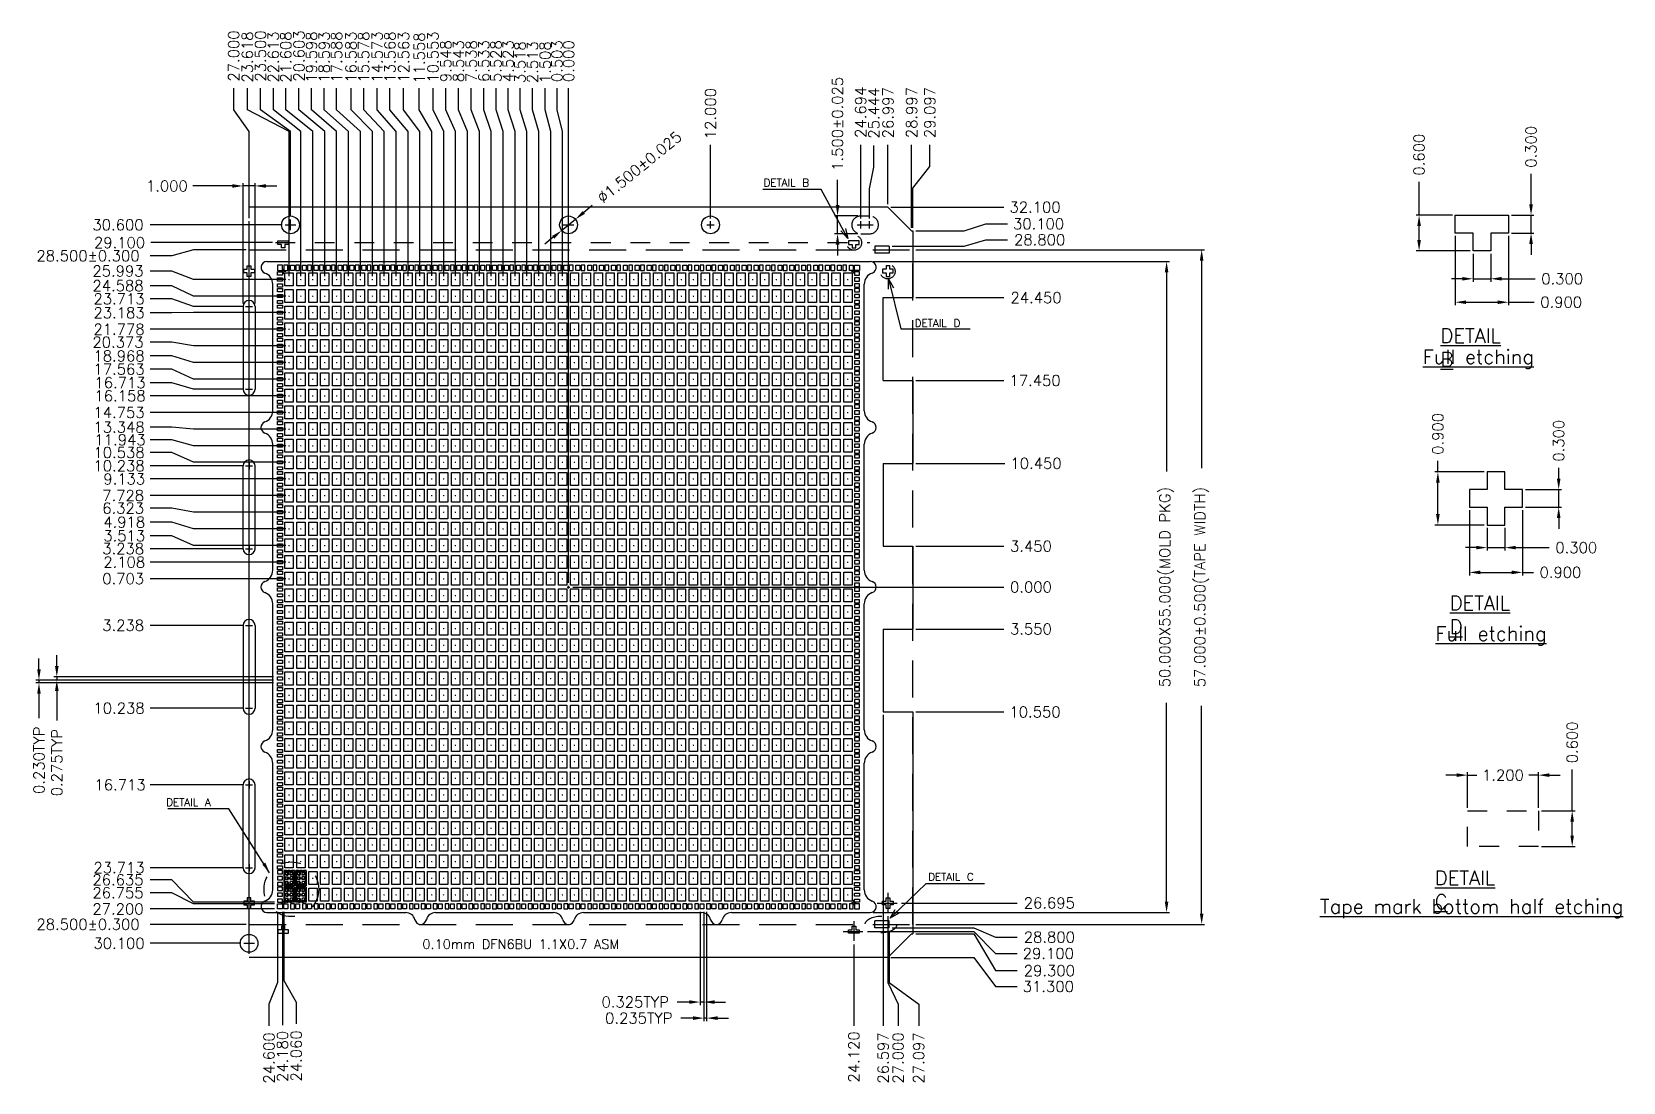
# Model space of a CAD drawing. Header units: millimetres. Extents: x 404.27 to 412.34, y 108.49 to 113.82.
import ezdxf

# ---------------------------------------------------------------- set-up
doc = ezdxf.new("R2010")
doc.units = ezdxf.units.MM
doc.header["$LTSCALE"] = 0.5
doc.header["$PDMODE"] = 98
for name, pattern in [('CENTER', [50.8, 31.75, -6.35, 6.35, -6.35]), ('DASHED', [19.05, 12.7, -6.35]), ('HIDDEN', [0.375, 0.25, -0.125]), ('PHANTOM2', [31.75, 15.875, -3.175, 3.175, -3.175, 3.175, -3.175])]:
    doc.linetypes.add(name, pattern=pattern)
for name, color, linetype in [('1', 7, 'HIDDEN'), ('1D', 4, 'Continuous'), ('Center', 2, 'CENTER'), ('DIMENSION', 3, 'Continuous'), ('NOTE', 7, 'Continuous'), ('PKG', 1, 'PHANTOM2')]:
    doc.layers.add(name, color=color, linetype=linetype)
doc.styles.add('Chinese', font='', dxfattribs={"height": 5})
doc.styles.add('ROMANS', font='romans.shx', dxfattribs={"bigfont": 'AllInOneBig.shx'})
doc.styles.add('SIMPLEX', font='simplex.shx', dxfattribs={"bigfont": 'AllInOneBig.shx'})
doc.styles.get("Standard").update_dxf_attribs({"font": 'txt', "bigfont": 'gbcbig.shx'})
doc.styles.get('Chinese').set_extended_font_data('SimSun')
doc.dimstyles.new('BD', dxfattribs={"dimtxt": 0.2, "dimasz": 0.2, "dimexe": 0.05, "dimexo": 0.05, "dimgap": 0.05, "dimtad": 1, "dimdec": 5, "dimlfac": 0.5, "dimtxsty": 'ROMANS', "dimblk": 'OPEN30', "dimcen": 0.2, "dimclrd": 256, "dimclre": 256, "dimclrt": 256, "dimazin": 3, "dimtfac": 1, "dimtdec": 5, "dimtmove": 0, "dimatfit": 0, "dimldrblk": 'OPEN30', "dimfxl": 0.15, "dimarcsym": 1})
doc.dimstyles.new('Standard2', dxfattribs={"dimtxt": 0.055, "dimasz": 0.055, "dimexe": 0.015, "dimexo": 0.015, "dimgap": 0.027, "dimtad": 1, "dimdec": 3, "dimlfac": 16.666667, "dimrnd": 0.0005, "dimzin": 1, "dimtxsty": 'SIMPLEX', "dimcen": 0.1905, "dimclrd": 256, "dimclre": 256, "dimclrt": 256, "dimazin": 3, "dimtp": 0.03, "dimtm": 0.05, "dimtfac": 0.8, "dimtdec": 3, "dimtmove": 0, "dimatfit": 3, "dimfxl": 0.05, "dimtzin": 4, "dimlwd": -1, "dimlwe": -1})

msp = doc.modelspace()

# ---------------------------------------------------------------- texts
at = {"layer": '1D', "color": 4}
for s, p in [('DETAIL B', (407.978991, 113.034451)), ('DETAIL D', (408.745932, 112.322741)), ('DETAIL A', (404.949697, 109.893738)), ('DETAIL C', (408.813938, 109.515764))]:
    msp.add_text(s, height=0.0382957, dxfattribs=at).set_placement(p)
at = {"layer": '1D', "color": 3, "style": 'ROMANS'}
msp.add_text('0.10mm DFN6BU 1.1X0.7 ASM ', height=0.04809825, dxfattribs=at).set_placement((406.248967, 109.169706))
at = {"layer": 'NOTE', "color": 0, "ltscale": 0.1, "char_height": 0.07222543, "attachment_point": 1, "style": 'Chinese'}
for s, insert, width in [('{\\Fsimplex|c0;\\LDETAIL \\Fsimplex|c134;B}', (411.411947, 112.314668), 0.00518511), ('{\\Fsimplex|c0;\\LFull etching}', (411.322233, 112.20696), 1.18726259), ('{\\Fsimplex|c0;\\LDETAIL D}', (411.458744, 110.959065), 0.00518511), ('{\\Fsimplex|c0;\\LFull etching}', (411.386245, 110.80362), 1.18726259), ('{\\Fsimplex|c0;\\LDETAIL C}', (411.383318, 109.565869), 0.00518511), ('{\\Fsimplex|c0;\\LTape mark bottom half etching}', (410.80005, 109.420732), 1.755887)]:
    msp.add_mtext(s, dxfattribs=dict(at, insert=insert, width=width))

# ---------------------------------------------------------------- blocks, each defined once
blk = doc.blocks.new('_Open30')
at = {"color": 0, "linetype": 'ByBlock', "lineweight": -2}
for p, q in [((-1, 0.27), (0, 0)), ((0, 0), (-1, -0.27)), ((0, 0), (-1, 0))]:
    blk.add_line(p, q, dxfattribs=at)
blk = doc.blocks.new('*D36')
at = {"ltscale": 0.1, "transparency": 16777216}
for p, q in [((411.4937, 110.0503), (411.4387, 110.0503)), ((411.5487, 109.8841), (411.5487, 110.0653)), ((411.5487, 110.0503), (411.597, 110.0503)), ((411.9087, 110.0503), (411.8605, 110.0503)), ((411.9087, 109.8841), (411.9087, 110.0653)), ((411.9637, 110.0503), (412.0187, 110.0503))]:
    blk.add_line(p, q, dxfattribs=at)
for points in [[(411.4937, 110.0595), (411.4937, 110.0411), (411.5487, 110.0503)], [(411.9637, 110.0595), (411.9637, 110.0411), (411.9087, 110.0503)]]:
    blk.add_solid(points, dxfattribs=at)
at = {"layer": 'Defpoints', "color": 0, "ltscale": 0.1, "transparency": 16777216}
for p in [(411.9087, 110.0503), (411.5487, 109.8691), (411.9087, 109.8691)]:
    blk.add_point(p, dxfattribs=at)
at = {"ltscale": 0.1, "transparency": 16777216, "insert": (411.7287, 110.0503), "char_height": 0.055, "attachment_point": 5, "style": 'SIMPLEX'}
blk.add_mtext('\\A1;1.200', dxfattribs=at)
blk = doc.blocks.new('*D37')
at = {"ltscale": 0.1, "transparency": 16777216}
for p, q in [((412.0799, 109.8691), (412.0799, 110.0791)), ((411.9237, 109.8691), (412.0949, 109.8691)), ((412.0799, 109.7441), (412.0799, 109.8141)), ((411.9237, 109.6891), (412.0949, 109.6891))]:
    blk.add_line(p, q, dxfattribs=at)
for points in [[(412.0707, 109.8141), (412.089, 109.8141), (412.0799, 109.8691)], [(412.0707, 109.7441), (412.089, 109.7441), (412.0799, 109.6891)]]:
    blk.add_solid(points, dxfattribs=at)
at = {"layer": 'Defpoints', "color": 0, "ltscale": 0.1, "transparency": 16777216}
for p in [(411.9087, 109.8691), (412.0799, 109.8691), (411.9087, 109.6891)]:
    blk.add_point(p, dxfattribs=at)
at = {"ltscale": 0.1, "transparency": 16777216, "insert": (412.0799, 110.2161), "char_height": 0.055, "attachment_point": 5, "rotation": 90, "style": 'SIMPLEX'}
blk.add_mtext('\\A1;0.600', dxfattribs=at)
blk = doc.blocks.new('*D38')
at = {"ltscale": 0.1, "transparency": 16777216}
for p, q in [((411.5771, 112.6935), (411.5771, 112.5515)), ((411.6671, 112.6935), (411.6671, 112.5515)), ((411.5221, 112.5665), (411.4671, 112.5665)), ((411.5771, 112.5665), (411.6671, 112.5665)), ((411.7221, 112.5665), (411.8921, 112.5665))]:
    blk.add_line(p, q, dxfattribs=at)
for points in [[(411.5221, 112.5757), (411.5221, 112.5574), (411.5771, 112.5665)], [(411.7221, 112.5757), (411.7221, 112.5574), (411.6671, 112.5665)]]:
    blk.add_solid(points, dxfattribs=at)
at = {"layer": 'Defpoints', "color": 0, "ltscale": 0.1, "transparency": 16777216}
for p in [(411.5771, 112.7085), (411.6671, 112.7085), (411.6671, 112.5665)]:
    blk.add_point(p, dxfattribs=at)
at = {"ltscale": 0.1, "transparency": 16777216, "insert": (412.0291, 112.5665), "char_height": 0.055, "attachment_point": 5, "style": 'SIMPLEX'}
blk.add_mtext('\\A1;0.300', dxfattribs=at)
blk = doc.blocks.new('*D39')
at = {"ltscale": 0.1, "transparency": 16777216}
for p, q in [((411.8712, 112.9435), (411.8712, 113.0985)), ((411.7721, 112.8885), (411.8862, 112.8885)), ((411.8712, 112.7985), (411.8712, 112.8885)), ((411.7721, 112.7985), (411.8862, 112.7985)), ((411.8712, 112.7435), (411.8712, 112.6885))]:
    blk.add_line(p, q, dxfattribs=at)
for points in [[(411.8621, 112.9435), (411.8804, 112.9435), (411.8712, 112.8885)], [(411.8621, 112.7435), (411.8804, 112.7435), (411.8712, 112.7985)]]:
    blk.add_solid(points, dxfattribs=at)
at = {"layer": 'Defpoints', "color": 0, "ltscale": 0.1, "transparency": 16777216}
for p in [(411.7571, 112.8885), (411.8712, 112.8885), (411.7571, 112.7985)]:
    blk.add_point(p, dxfattribs=at)
at = {"ltscale": 0.1, "transparency": 16777216, "insert": (411.8712, 113.2355), "char_height": 0.055, "attachment_point": 5, "rotation": 90, "style": 'SIMPLEX'}
blk.add_mtext('\\A1;0.300', dxfattribs=at)
blk = doc.blocks.new('*D40')
at = {"ltscale": 0.1, "transparency": 16777216}
for p, q in [((411.3034, 112.8885), (411.3034, 113.0585)), ((411.4721, 112.8885), (411.2884, 112.8885)), ((411.3034, 112.7635), (411.3034, 112.8335)), ((411.5621, 112.7085), (411.2884, 112.7085))]:
    blk.add_line(p, q, dxfattribs=at)
for points in [[(411.2943, 112.8335), (411.3126, 112.8335), (411.3034, 112.8885)], [(411.2943, 112.7635), (411.3126, 112.7635), (411.3034, 112.7085)]]:
    blk.add_solid(points, dxfattribs=at)
at = {"layer": 'Defpoints', "color": 0, "ltscale": 0.1, "transparency": 16777216}
for p in [(411.4871, 112.8885), (411.3034, 112.7085), (411.5771, 112.7085)]:
    blk.add_point(p, dxfattribs=at)
at = {"ltscale": 0.1, "transparency": 16777216, "insert": (411.3034, 113.1955), "char_height": 0.055, "attachment_point": 5, "rotation": 90, "style": 'SIMPLEX'}
blk.add_mtext('\\A1;0.600', dxfattribs=at)
blk = doc.blocks.new('*D41')
at = {"ltscale": 0.1, "transparency": 16777216}
for p, q in [((411.4871, 112.7835), (411.4871, 112.4326)), ((411.7571, 112.7835), (411.7571, 112.4326)), ((411.5421, 112.4476), (411.7021, 112.4476)), ((411.7571, 112.4476), (411.8871, 112.4476))]:
    blk.add_line(p, q, dxfattribs=at)
for points in [[(411.5421, 112.4567), (411.5421, 112.4384), (411.4871, 112.4476)], [(411.7021, 112.4567), (411.7021, 112.4384), (411.7571, 112.4476)]]:
    blk.add_solid(points, dxfattribs=at)
at = {"layer": 'Defpoints', "color": 0, "ltscale": 0.1, "transparency": 16777216}
for p in [(411.4871, 112.7985), (411.7571, 112.7985), (411.7571, 112.4476)]:
    blk.add_point(p, dxfattribs=at)
at = {"ltscale": 0.1, "transparency": 16777216, "insert": (412.0241, 112.4476), "char_height": 0.055, "attachment_point": 5, "style": 'SIMPLEX'}
blk.add_mtext('\\A1;0.900', dxfattribs=at)
blk = doc.blocks.new('*D19')
at = {"ltscale": 0.1, "transparency": 16777216}
for p, q in [((411.6485, 111.3033), (411.6485, 111.1887)), ((411.7385, 111.3033), (411.7385, 111.1887)), ((411.5935, 111.2037), (411.5385, 111.2037)), ((411.6485, 111.2037), (411.7385, 111.2037)), ((411.7935, 111.2037), (411.9635, 111.2037))]:
    blk.add_line(p, q, dxfattribs=at)
for points in [[(411.5935, 111.2129), (411.5935, 111.1946), (411.6485, 111.2037)], [(411.7935, 111.2129), (411.7935, 111.1946), (411.7385, 111.2037)]]:
    blk.add_solid(points, dxfattribs=at)
at = {"layer": 'Defpoints', "color": 0, "ltscale": 0.1, "transparency": 16777216}
for p in [(411.6485, 111.3183), (411.7385, 111.3183), (411.7385, 111.2037)]:
    blk.add_point(p, dxfattribs=at)
at = {"ltscale": 0.1, "transparency": 16777216, "insert": (412.1005, 111.2037), "char_height": 0.055, "attachment_point": 5, "style": 'SIMPLEX'}
blk.add_mtext('\\A1;0.300', dxfattribs=at)
blk = doc.blocks.new('*D20')
at = {"ltscale": 0.1, "transparency": 16777216}
for p, q in [((412.0115, 111.5533), (412.0115, 111.6083)), ((411.8435, 111.4983), (412.0265, 111.4983)), ((412.0115, 111.4083), (412.0115, 111.4983)), ((411.8435, 111.4083), (412.0265, 111.4083)), ((412.0115, 111.3533), (412.0115, 111.2983))]:
    blk.add_line(p, q, dxfattribs=at)
for points in [[(412.0023, 111.5533), (412.0206, 111.5533), (412.0115, 111.4983)], [(412.0023, 111.3533), (412.0206, 111.3533), (412.0115, 111.4083)]]:
    blk.add_solid(points, dxfattribs=at)
at = {"layer": 'Defpoints', "color": 0, "ltscale": 0.1, "transparency": 16777216}
for p in [(411.8285, 111.4983), (412.0115, 111.4983), (411.8285, 111.4083)]:
    blk.add_point(p, dxfattribs=at)
at = {"ltscale": 0.1, "transparency": 16777216, "insert": (412.0115, 111.7453), "char_height": 0.055, "attachment_point": 5, "rotation": 90, "style": 'SIMPLEX'}
blk.add_mtext('\\A1;0.300', dxfattribs=at)
blk = doc.blocks.new('*D21')
at = {"ltscale": 0.1, "transparency": 16777216}
for p, q in [((411.3987, 111.5883), (411.3987, 111.6433)), ((411.6335, 111.5883), (411.3837, 111.5883)), ((411.3987, 111.3733), (411.3987, 111.5333)), ((411.6335, 111.3183), (411.3837, 111.3183))]:
    blk.add_line(p, q, dxfattribs=at)
for points in [[(411.3895, 111.5333), (411.4079, 111.5333), (411.3987, 111.5883)], [(411.3895, 111.3733), (411.4079, 111.3733), (411.3987, 111.3183)]]:
    blk.add_solid(points, dxfattribs=at)
at = {"layer": 'Defpoints', "color": 0, "ltscale": 0.1, "transparency": 16777216}
for p in [(411.6485, 111.5883), (411.3987, 111.3183), (411.6485, 111.3183)]:
    blk.add_point(p, dxfattribs=at)
at = {"ltscale": 0.1, "transparency": 16777216, "insert": (411.3987, 111.7803), "char_height": 0.055, "attachment_point": 5, "rotation": 90, "style": 'SIMPLEX'}
blk.add_mtext('\\A1;0.900', dxfattribs=at)
blk = doc.blocks.new('*D22')
at = {"ltscale": 0.1, "transparency": 16777216}
for p, q in [((411.5585, 111.3933), (411.5585, 111.063)), ((411.8285, 111.3933), (411.8285, 111.063)), ((411.6135, 111.078), (411.7735, 111.078)), ((411.8285, 111.078), (411.8835, 111.078))]:
    blk.add_line(p, q, dxfattribs=at)
for points in [[(411.6135, 111.0872), (411.6135, 111.0688), (411.5585, 111.078)], [(411.7735, 111.0872), (411.7735, 111.0688), (411.8285, 111.078)]]:
    blk.add_solid(points, dxfattribs=at)
at = {"layer": 'Defpoints', "color": 0, "ltscale": 0.1, "transparency": 16777216}
for p in [(411.5585, 111.4083), (411.8285, 111.4083), (411.8285, 111.078)]:
    blk.add_point(p, dxfattribs=at)
at = {"ltscale": 0.1, "transparency": 16777216, "insert": (412.0205, 111.078), "char_height": 0.055, "attachment_point": 5, "style": 'SIMPLEX'}
blk.add_mtext('\\A1;0.900', dxfattribs=at)
blk = doc.blocks.new('*D26')
at = {"layer": 'Defpoints', "color": 0, "ltscale": 0.1, "transparency": 16777216}
for p in [(406.99, 111.0038), (406.9967, 111.0038), (409.198, 111.0038)]:
    blk.add_point(p, dxfattribs=at)
at = {"layer": 'DIMENSION', "linetype": 'ByBlock', "ltscale": 0.1, "transparency": 16777216}
blk.add_line((407.0117, 111.0038), (409.198, 111.0038), dxfattribs=at)
at = {"layer": 'DIMENSION', "ltscale": 0.1, "transparency": 16777216, "insert": (409.335, 111.0038), "char_height": 0.055, "attachment_point": 5, "style": 'SIMPLEX'}
blk.add_mtext('\\A1;0.000', dxfattribs=at)
blk = doc.blocks.new('*D27')
at = {"layer": 'Defpoints', "color": 0, "ltscale": 0.1, "transparency": 16777216}
for p in [(406.9905, 113.5325), (406.99, 111.0106), (406.99, 111.0038)]:
    blk.add_point(p, dxfattribs=at)
at = {"layer": 'DIMENSION', "linetype": 'ByBlock', "ltscale": 0.1, "transparency": 16777216}
for p, q in [((406.9905, 113.4225), (406.9905, 113.5325)), ((406.99, 113.3125), (406.9905, 113.4225)), ((406.99, 111.0256), (406.99, 113.3125))]:
    blk.add_line(p, q, dxfattribs=at)
at = {"layer": 'DIMENSION', "ltscale": 0.1, "transparency": 16777216, "insert": (406.9905, 113.6695), "char_height": 0.055, "attachment_point": 5, "rotation": 90, "style": 'SIMPLEX'}
blk.add_mtext('\\A1;0.000', dxfattribs=at)
blk = doc.blocks.new('*D28')
at = {"layer": 'Defpoints', "color": 0, "ltscale": 0.1, "transparency": 16777216}
for p in [(406.99, 111.0038), (404.8684, 110.8095), (405.352, 110.8095)]:
    blk.add_point(p, dxfattribs=at)
at = {"layer": 'DIMENSION', "linetype": 'ByBlock', "ltscale": 0.1, "transparency": 16777216}
blk.add_line((405.337, 110.8095), (404.8684, 110.8095), dxfattribs=at)
at = {"layer": 'DIMENSION', "ltscale": 0.1, "transparency": 16777216, "insert": (404.7314, 110.8095), "char_height": 0.055, "attachment_point": 5, "style": 'SIMPLEX'}
blk.add_mtext('\\A1;3.238', dxfattribs=at)
blk = doc.blocks.new('*D29')
at = {"layer": 'Defpoints', "color": 0, "ltscale": 0.1, "transparency": 16777216}
for p in [(406.99, 111.0038), (404.8684, 110.3896), (405.352, 110.3896)]:
    blk.add_point(p, dxfattribs=at)
at = {"layer": 'DIMENSION', "linetype": 'ByBlock', "ltscale": 0.1, "transparency": 16777216}
blk.add_line((405.337, 110.3896), (404.8684, 110.3896), dxfattribs=at)
at = {"layer": 'DIMENSION', "ltscale": 0.1, "transparency": 16777216, "insert": (404.7105, 110.3896), "char_height": 0.055, "attachment_point": 5, "style": 'SIMPLEX'}
blk.add_mtext('\\A1;10.238', dxfattribs=at)
blk = doc.blocks.new('*D30')
at = {"layer": 'Defpoints', "color": 0, "ltscale": 0.1, "transparency": 16777216}
for p in [(406.99, 111.0038), (404.8684, 110.0011), (405.352, 110.0011)]:
    blk.add_point(p, dxfattribs=at)
at = {"layer": 'DIMENSION', "linetype": 'ByBlock', "ltscale": 0.1, "transparency": 16777216}
blk.add_line((405.337, 110.0011), (404.8684, 110.0011), dxfattribs=at)
at = {"layer": 'DIMENSION', "ltscale": 0.1, "transparency": 16777216, "insert": (404.7157, 110.0011), "char_height": 0.055, "attachment_point": 5, "style": 'SIMPLEX'}
blk.add_mtext('\\A1;16.713', dxfattribs=at)
blk = doc.blocks.new('*D31')
at = {"layer": 'Defpoints', "color": 0, "ltscale": 0.1, "transparency": 16777216}
for p in [(406.99, 111.0038), (404.8684, 109.5811), (405.352, 109.5811)]:
    blk.add_point(p, dxfattribs=at)
at = {"layer": 'DIMENSION', "linetype": 'ByBlock', "ltscale": 0.1, "transparency": 16777216}
blk.add_line((405.337, 109.5811), (404.8684, 109.5811), dxfattribs=at)
at = {"layer": 'DIMENSION', "ltscale": 0.1, "transparency": 16777216, "insert": (404.7104, 109.5811), "char_height": 0.055, "attachment_point": 5, "style": 'SIMPLEX'}
blk.add_mtext('\\A1;23.713', dxfattribs=at)
blk = doc.blocks.new('*D32')
at = {"layer": 'Defpoints', "color": 0, "ltscale": 0.1, "transparency": 16777216}
for p in [(406.99, 111.0038), (404.8684, 109.2938), (405.37, 109.2938)]:
    blk.add_point(p, dxfattribs=at)
at = {"layer": 'DIMENSION', "linetype": 'ByBlock', "ltscale": 0.1, "transparency": 16777216}
blk.add_line((405.355, 109.2938), (404.8684, 109.2938), dxfattribs=at)
at = {"layer": 'DIMENSION', "ltscale": 0.1, "transparency": 16777216, "insert": (404.5533, 109.2938), "char_height": 0.055, "attachment_point": 5, "style": 'SIMPLEX'}
blk.add_mtext('\\A1;28.500%%P0.300', dxfattribs=at)
blk = doc.blocks.new('*D23')
at = {"layer": 'Defpoints', "color": 0, "ltscale": 0.1, "transparency": 16777216}
for p in [(408.52, 112.6538), (408.52, 109.3538), (410.0229, 109.3538)]:
    blk.add_point(p, dxfattribs=at)
at = {"layer": 'DIMENSION', "linetype": 'ByBlock', "ltscale": 0.1, "transparency": 16777216}
for p, q in [((408.535, 112.6538), (410.0379, 112.6538)), ((410.0229, 112.5988), (410.0229, 111.59)), ((410.0229, 109.4088), (410.0229, 110.4176)), ((408.535, 109.3538), (410.0379, 109.3538))]:
    blk.add_line(p, q, dxfattribs=at)
at = {"layer": 'DIMENSION', "ltscale": 0.1, "transparency": 16777216}
for points in [[(410.0137, 112.5988), (410.032, 112.5988), (410.0229, 112.6538)], [(410.0137, 109.4088), (410.032, 109.4088), (410.0229, 109.3538)]]:
    blk.add_solid(points, dxfattribs=at)
at = {"layer": 'DIMENSION', "ltscale": 0.1, "transparency": 16777216, "insert": (410.0229, 111.0038), "char_height": 0.055, "attachment_point": 5, "rotation": 90, "style": 'SIMPLEX'}
blk.add_mtext('\\A1;50.000X55.000(MOLD PKG)', dxfattribs=at)
blk = doc.blocks.new('*D24')
at = {"layer": 'Defpoints', "color": 0, "ltscale": 0.1, "transparency": 16777216}
for p in [(408.7358, 112.7138), (408.7358, 109.2938), (410.2008, 109.2938)]:
    blk.add_point(p, dxfattribs=at)
at = {"layer": 'DIMENSION', "linetype": 'ByBlock', "ltscale": 0.1, "transparency": 16777216}
for p, q in [((408.7508, 112.7138), (410.2158, 112.7138)), ((410.2008, 112.6588), (410.2008, 111.6057)), ((410.2008, 109.3488), (410.2008, 110.4019)), ((408.7508, 109.2938), (410.2158, 109.2938))]:
    blk.add_line(p, q, dxfattribs=at)
at = {"layer": 'DIMENSION', "ltscale": 0.1, "transparency": 16777216}
for points in [[(410.1916, 112.6588), (410.2099, 112.6588), (410.2008, 112.7138)], [(410.1916, 109.3488), (410.2099, 109.3488), (410.2008, 109.2938)]]:
    blk.add_solid(points, dxfattribs=at)
at = {"layer": 'DIMENSION', "ltscale": 0.1, "transparency": 16777216, "insert": (410.2008, 111.0038), "char_height": 0.055, "attachment_point": 5, "rotation": 90, "style": 'SIMPLEX'}
blk.add_mtext('\\A1;57.000%%p0.500(TAPE WIDTH)', dxfattribs=at)
blk = doc.blocks.new('*D25')
at = {"layer": 'Defpoints', "color": 0, "ltscale": 0.1, "transparency": 16777216}
for p in [(408.4716, 112.8848), (408.3543, 112.7948), (408.4716, 112.7948)]:
    blk.add_point(p, dxfattribs=at)
at = {"layer": 'DIMENSION', "linetype": 'ByBlock', "ltscale": 0.1, "transparency": 16777216}
for p, q in [((408.3543, 112.9398), (408.3543, 113.0681)), ((408.4566, 112.8848), (408.3393, 112.8848)), ((408.3543, 112.7948), (408.3543, 112.8848)), ((408.4566, 112.7948), (408.3393, 112.7948)), ((408.3543, 112.7398), (408.3543, 112.6848))]:
    blk.add_line(p, q, dxfattribs=at)
at = {"layer": 'DIMENSION', "ltscale": 0.1, "transparency": 16777216}
for points in [[(408.3451, 112.9398), (408.3634, 112.9398), (408.3543, 112.8848)], [(408.3451, 112.7398), (408.3634, 112.7398), (408.3543, 112.7948)]]:
    blk.add_solid(points, dxfattribs=at)
at = {"layer": 'DIMENSION', "ltscale": 0.1, "transparency": 16777216, "insert": (408.3543, 113.3518), "char_height": 0.055, "attachment_point": 5, "rotation": 90, "style": 'SIMPLEX'}
blk.add_mtext('\\A1;1.500%%p0.025', dxfattribs=at)
blk = doc.blocks.new('*D35')
at = {"layer": 'Defpoints', "color": 0, "ltscale": 0.1, "transparency": 16777216}
for p in [(406.99, 111.0038), (404.8684, 109.1978), (405.343, 109.1978)]:
    blk.add_point(p, dxfattribs=at)
at = {"layer": 'DIMENSION', "ltscale": 0.1, "transparency": 16777216}
blk.add_line((405.328, 109.1978), (404.8684, 109.1978), dxfattribs=at)
at = {"layer": 'DIMENSION', "ltscale": 0.1, "transparency": 16777216, "insert": (404.7105, 109.1978), "char_height": 0.055, "attachment_point": 5, "style": 'SIMPLEX'}
blk.add_mtext('\\A1;30.100', dxfattribs=at)
blk = doc.blocks.new('*D33')
at = {"layer": 'Defpoints', "color": 0, "ltscale": 0.1, "transparency": 16777216}
for p in [(407.0249, 112.8682), (406.9551, 112.8114)]:
    blk.add_point(p, dxfattribs=at)
at = {"layer": 'DIMENSION', "ltscale": 0.1, "transparency": 16777216}
for p, q in [((407.1102, 112.9377), (407.0675, 112.903)), ((406.9551, 112.8114), (407.0249, 112.8682)), ((406.9125, 112.7767), (406.8698, 112.7419))]:
    blk.add_line(p, q, dxfattribs=at)
for points in [[(407.0617, 112.9101), (407.0733, 112.8958), (407.0249, 112.8682)], [(406.9067, 112.7838), (406.9182, 112.7695), (406.9551, 112.8114)]]:
    blk.add_solid(points, dxfattribs=at)
at = {"layer": 'DIMENSION', "ltscale": 0.1, "transparency": 16777216, "insert": (407.3494, 113.1325), "char_height": 0.055, "attachment_point": 5, "rotation": 39.16196, "style": 'SIMPLEX'}
blk.add_mtext('\\A1;∅1.500%%P0.025', dxfattribs=at)
blk = doc.blocks.new('*D34')
at = {"layer": 'Defpoints', "color": 0, "ltscale": 0.1, "transparency": 16777216}
for p in [(405.4, 113.037), (405.34, 112.4266), (405.4, 112.4266)]:
    blk.add_point(p, dxfattribs=at)
at = {"layer": 'DIMENSION', "ltscale": 0.1, "transparency": 16777216}
for p, q in [((405.285, 113.037), (405.0847, 113.037)), ((405.34, 112.4416), (405.34, 113.052)), ((405.4, 113.037), (405.34, 113.037)), ((405.4, 112.4416), (405.4, 113.052)), ((405.455, 113.037), (405.51, 113.037))]:
    blk.add_line(p, q, dxfattribs=at)
for points in [[(405.285, 113.0461), (405.285, 113.0278), (405.34, 113.037)], [(405.455, 113.0461), (405.455, 113.0278), (405.4, 113.037)]]:
    blk.add_solid(points, dxfattribs=at)
at = {"layer": 'DIMENSION', "ltscale": 0.1, "transparency": 16777216, "insert": (404.953, 113.037), "char_height": 0.055, "attachment_point": 5, "style": 'SIMPLEX'}
blk.add_mtext('\\A1;1.000', dxfattribs=at)
blk = doc.blocks.new('*D42')
at = {"layer": 'Defpoints', "color": 0, "ltscale": 0.1, "transparency": 16777216}
for p in [(404.8684, 111.1983), (405.352, 111.1981), (406.99, 111.0038)]:
    blk.add_point(p, dxfattribs=at)
at = {"layer": 'DIMENSION', "ltscale": 0.1, "transparency": 16777216}
for p, q in [((404.9784, 111.1983), (404.8684, 111.1983)), ((405.0884, 111.1981), (404.9784, 111.1983)), ((405.337, 111.1981), (405.0884, 111.1981))]:
    blk.add_line(p, q, dxfattribs=at)
at = {"layer": 'DIMENSION', "ltscale": 0.1, "transparency": 16777216, "insert": (404.7314, 111.1983), "char_height": 0.055, "attachment_point": 5, "style": 'SIMPLEX'}
blk.add_mtext('\\A1;3.238', dxfattribs=at)
blk = doc.blocks.new('*D43')
at = {"layer": 'Defpoints', "color": 0, "ltscale": 0.1, "transparency": 16777216}
for p in [(404.8684, 112.4645), (405.352, 112.4266), (406.99, 111.0038)]:
    blk.add_point(p, dxfattribs=at)
at = {"layer": 'DIMENSION', "linetype": 'ByBlock', "ltscale": 0.1, "transparency": 16777216}
for p, q in [((404.9784, 112.4645), (404.8684, 112.4645)), ((405.0884, 112.4266), (404.9784, 112.4645)), ((405.337, 112.4266), (405.0884, 112.4266))]:
    blk.add_line(p, q, dxfattribs=at)
at = {"layer": 'DIMENSION', "ltscale": 0.1, "transparency": 16777216, "insert": (404.7105, 112.4645), "char_height": 0.055, "attachment_point": 5, "style": 'SIMPLEX'}
blk.add_mtext('\\A1;23.713', dxfattribs=at)
blk = doc.blocks.new('*D44')
at = {"layer": 'Defpoints', "color": 0, "ltscale": 0.1, "transparency": 16777216}
for p in [(404.8684, 112.0396), (405.352, 112.0066), (406.99, 111.0038)]:
    blk.add_point(p, dxfattribs=at)
at = {"layer": 'DIMENSION', "linetype": 'ByBlock', "ltscale": 0.1, "transparency": 16777216}
for p, q in [((404.9784, 112.0396), (404.8684, 112.0396)), ((405.0884, 112.0066), (404.9784, 112.0396)), ((405.337, 112.0066), (405.0884, 112.0066))]:
    blk.add_line(p, q, dxfattribs=at)
at = {"layer": 'DIMENSION', "ltscale": 0.1, "transparency": 16777216, "insert": (404.7157, 112.0396), "char_height": 0.055, "attachment_point": 5, "style": 'SIMPLEX'}
blk.add_mtext('\\A1;16.713', dxfattribs=at)
blk = doc.blocks.new('*D45')
at = {"layer": 'Defpoints', "color": 0, "ltscale": 0.1, "transparency": 16777216}
for p in [(404.8684, 111.6184), (405.352, 111.6181), (406.99, 111.0038)]:
    blk.add_point(p, dxfattribs=at)
at = {"layer": 'DIMENSION', "linetype": 'ByBlock', "ltscale": 0.1, "transparency": 16777216}
for p, q in [((404.9784, 111.6184), (404.8684, 111.6184)), ((405.0884, 111.6181), (404.9784, 111.6184)), ((405.337, 111.6181), (405.0884, 111.6181))]:
    blk.add_line(p, q, dxfattribs=at)
at = {"layer": 'DIMENSION', "ltscale": 0.1, "transparency": 16777216, "insert": (404.7105, 111.6184), "char_height": 0.055, "attachment_point": 5, "style": 'SIMPLEX'}
blk.add_mtext('\\A1;10.238', dxfattribs=at)
blk = doc.blocks.new('*D46')
at = {"layer": 'Defpoints', "color": 0, "ltscale": 0.1, "transparency": 16777216}
for p in [(404.8684, 112.6831), (405.37, 112.7138), (406.99, 111.0038)]:
    blk.add_point(p, dxfattribs=at)
at = {"layer": 'DIMENSION', "linetype": 'ByBlock', "ltscale": 0.1, "transparency": 16777216}
for p, q in [((404.9784, 112.6831), (404.8684, 112.6831)), ((405.0884, 112.7138), (404.9784, 112.6831)), ((405.355, 112.7138), (405.0884, 112.7138))]:
    blk.add_line(p, q, dxfattribs=at)
at = {"layer": 'DIMENSION', "ltscale": 0.1, "transparency": 16777216, "insert": (404.5533, 112.6831), "char_height": 0.055, "attachment_point": 5, "style": 'SIMPLEX'}
blk.add_mtext('\\A1;28.500%%P0.300', dxfattribs=at)
blk = doc.blocks.new('*D47')
at = {"layer": 'Defpoints', "color": 0, "ltscale": 0.1, "transparency": 16777216}
for p in [(406.99, 111.0038), (408.4372, 109.206), (408.4372, 108.7797)]:
    blk.add_point(p, dxfattribs=at)
at = {"layer": 'DIMENSION', "linetype": 'ByBlock', "ltscale": 0.1, "transparency": 16777216}
blk.add_line((408.4372, 109.191), (408.4372, 108.7797), dxfattribs=at)
at = {"layer": 'DIMENSION', "ltscale": 0.1, "transparency": 16777216, "insert": (408.4372, 108.6217), "char_height": 0.055, "attachment_point": 5, "rotation": 90, "style": 'SIMPLEX'}
blk.add_mtext('\\A1;24.120', dxfattribs=at)
blk = doc.blocks.new('*D48')
at = {"layer": 'Defpoints', "color": 0, "ltscale": 0.1, "transparency": 16777216}
for p in [(406.99, 111.0038), (408.61, 109.3503), (408.6613, 108.7797)]:
    blk.add_point(p, dxfattribs=at)
at = {"layer": 'DIMENSION', "linetype": 'ByBlock', "ltscale": 0.1, "transparency": 16777216}
for p, q in [((408.61, 109.3353), (408.61, 108.9997)), ((408.61, 108.9997), (408.6613, 108.8897)), ((408.6613, 108.8897), (408.6613, 108.7797))]:
    blk.add_line(p, q, dxfattribs=at)
at = {"layer": 'DIMENSION', "ltscale": 0.1, "transparency": 16777216, "insert": (408.6613, 108.6165), "char_height": 0.055, "attachment_point": 5, "rotation": 90, "style": 'SIMPLEX'}
blk.add_mtext('\\A1;27.000', dxfattribs=at)
blk = doc.blocks.new('*D49')
at = {"layer": 'Defpoints', "color": 0, "ltscale": 0.1, "transparency": 16777216}
for p in [(406.99, 111.0038), (408.6641, 109.4021), (409.2651, 109.4021)]:
    blk.add_point(p, dxfattribs=at)
at = {"layer": 'DIMENSION', "linetype": 'ByBlock', "ltscale": 0.1, "transparency": 16777216}
blk.add_line((408.6791, 109.4021), (409.2651, 109.4021), dxfattribs=at)
at = {"layer": 'DIMENSION', "ltscale": 0.1, "transparency": 16777216, "insert": (409.4283, 109.4021), "char_height": 0.055, "attachment_point": 5, "style": 'SIMPLEX'}
blk.add_mtext('\\A1;26.695', dxfattribs=at)
blk = doc.blocks.new('*D50')
at = {"layer": 'Defpoints', "color": 0, "ltscale": 0.1, "transparency": 16777216}
for p in [(405.2922, 113.5325), (405.37, 112.859), (406.99, 111.0038)]:
    blk.add_point(p, dxfattribs=at)
at = {"layer": 'DIMENSION', "linetype": 'ByBlock', "ltscale": 0.1, "transparency": 16777216}
for p, q in [((405.2922, 113.4225), (405.2922, 113.5325)), ((405.37, 113.3125), (405.2922, 113.4225)), ((405.37, 112.874), (405.37, 113.3125))]:
    blk.add_line(p, q, dxfattribs=at)
at = {"layer": 'DIMENSION', "ltscale": 0.1, "transparency": 16777216, "insert": (405.2922, 113.6957), "char_height": 0.055, "attachment_point": 5, "rotation": 90, "style": 'SIMPLEX'}
blk.add_mtext('\\A1;27.000', dxfattribs=at)
blk = doc.blocks.new('*D51')
at = {"layer": 'Defpoints', "color": 0, "ltscale": 0.1, "transparency": 16777216}
for p in [(406.99, 111.0038), (408.4913, 109.2578), (409.2651, 109.1459)]:
    blk.add_point(p, dxfattribs=at)
at = {"layer": 'DIMENSION', "linetype": 'ByBlock', "ltscale": 0.1, "transparency": 16777216}
for p, q in [((408.5063, 109.2578), (409.0451, 109.2578)), ((409.0451, 109.2578), (409.1551, 109.1459)), ((409.1551, 109.1459), (409.2651, 109.1459))]:
    blk.add_line(p, q, dxfattribs=at)
at = {"layer": 'DIMENSION', "ltscale": 0.1, "transparency": 16777216, "insert": (409.4231, 109.1459), "char_height": 0.055, "attachment_point": 5, "style": 'SIMPLEX'}
blk.add_mtext('\\A1;29.100', dxfattribs=at)
blk = doc.blocks.new('*D52')
at = {"layer": 'Defpoints', "color": 0, "ltscale": 0.1, "transparency": 16777216}
for p in [(406.99, 111.0038), (408.6158, 109.2758), (409.2651, 109.2291)]:
    blk.add_point(p, dxfattribs=at)
at = {"layer": 'DIMENSION', "linetype": 'ByBlock', "ltscale": 0.1, "transparency": 16777216}
for p, q in [((408.6308, 109.2758), (409.0451, 109.2758)), ((409.0451, 109.2758), (409.1551, 109.2291)), ((409.1551, 109.2291), (409.2651, 109.2291))]:
    blk.add_line(p, q, dxfattribs=at)
at = {"layer": 'DIMENSION', "ltscale": 0.1, "transparency": 16777216, "insert": (409.4283, 109.2291), "char_height": 0.055, "attachment_point": 5, "style": 'SIMPLEX'}
blk.add_mtext('\\A1;28.800', dxfattribs=at)
blk = doc.blocks.new('*D53')
at = {"layer": 'Defpoints', "color": 0, "ltscale": 0.1, "transparency": 16777216}
for p in [(406.99, 111.0038), (408.6098, 109.1258), (409.2651, 108.9786)]:
    blk.add_point(p, dxfattribs=at)
at = {"layer": 'DIMENSION', "linetype": 'ByBlock', "ltscale": 0.1, "transparency": 16777216}
for p, q in [((408.6248, 109.1258), (409.0451, 109.1258)), ((409.0451, 109.1258), (409.1551, 108.9786)), ((409.1551, 108.9786), (409.2651, 108.9786))]:
    blk.add_line(p, q, dxfattribs=at)
at = {"layer": 'DIMENSION', "ltscale": 0.1, "transparency": 16777216, "insert": (409.4231, 108.9786), "char_height": 0.055, "attachment_point": 5, "style": 'SIMPLEX'}
blk.add_mtext('\\A1;31.300', dxfattribs=at)
blk = doc.blocks.new('*D54')
at = {"layer": 'Defpoints', "color": 0, "ltscale": 0.1, "transparency": 16777216}
for p in [(407.71, 113.2459), (407.71, 112.8578), (406.99, 111.0038)]:
    blk.add_point(p, dxfattribs=at)
at = {"layer": 'DIMENSION', "linetype": 'ByBlock', "ltscale": 0.1, "transparency": 16777216}
blk.add_line((407.71, 112.8728), (407.71, 113.2459), dxfattribs=at)
at = {"layer": 'DIMENSION', "ltscale": 0.1, "transparency": 16777216, "insert": (407.71, 113.4038), "char_height": 0.055, "attachment_point": 5, "rotation": 90, "style": 'SIMPLEX'}
blk.add_mtext('\\A1;12.000', dxfattribs=at)
blk = doc.blocks.new('*D55')
at = {"layer": 'Defpoints', "color": 0, "ltscale": 0.1, "transparency": 16777216}
for p in [(408.4716, 113.2459), (408.4716, 112.8578), (406.99, 111.0038)]:
    blk.add_point(p, dxfattribs=at)
at = {"layer": 'DIMENSION', "linetype": 'ByBlock', "ltscale": 0.1, "transparency": 16777216}
blk.add_line((408.4716, 112.8728), (408.4716, 113.2459), dxfattribs=at)
at = {"layer": 'DIMENSION', "ltscale": 0.1, "transparency": 16777216, "insert": (408.4716, 113.4104), "char_height": 0.055, "attachment_point": 5, "rotation": 90, "style": 'SIMPLEX'}
blk.add_mtext('\\A1;24.694', dxfattribs=at)
blk = doc.blocks.new('*D56')
at = {"layer": 'Defpoints', "color": 0, "ltscale": 0.1, "transparency": 16777216}
for p in [(408.5384, 113.2418), (408.5166, 112.8578), (406.99, 111.0038)]:
    blk.add_point(p, dxfattribs=at)
at = {"layer": 'DIMENSION', "linetype": 'ByBlock', "ltscale": 0.1, "transparency": 16777216}
for p, q in [((408.5384, 113.1318), (408.5384, 113.2418)), ((408.5166, 113.0218), (408.5384, 113.1318)), ((408.5166, 112.8728), (408.5166, 113.0218))]:
    blk.add_line(p, q, dxfattribs=at)
at = {"layer": 'DIMENSION', "ltscale": 0.1, "transparency": 16777216, "insert": (408.5384, 113.4063), "char_height": 0.055, "attachment_point": 5, "rotation": 90, "style": 'SIMPLEX'}
blk.add_mtext('\\A1;25.444', dxfattribs=at)
blk = doc.blocks.new('*D57')
at = {"layer": 'Defpoints', "color": 0, "ltscale": 0.1, "transparency": 16777216}
for p in [(408.6098, 112.9298), (409.198, 112.9298), (406.99, 111.0038)]:
    blk.add_point(p, dxfattribs=at)
at = {"layer": 'DIMENSION', "linetype": 'ByBlock', "ltscale": 0.1, "transparency": 16777216}
blk.add_line((408.6248, 112.9298), (409.198, 112.9298), dxfattribs=at)
at = {"layer": 'DIMENSION', "ltscale": 0.1, "transparency": 16777216, "insert": (409.3559, 112.9298), "char_height": 0.055, "attachment_point": 5, "style": 'SIMPLEX'}
blk.add_mtext('\\A1;32.100', dxfattribs=at)
blk = doc.blocks.new('*D58')
at = {"layer": 'Defpoints', "color": 0, "ltscale": 0.1, "transparency": 16777216}
for p in [(408.7298, 113.2459), (408.7298, 112.8098), (406.99, 111.0038)]:
    blk.add_point(p, dxfattribs=at)
at = {"layer": 'DIMENSION', "linetype": 'ByBlock', "ltscale": 0.1, "transparency": 16777216}
blk.add_line((408.7298, 112.8248), (408.7298, 113.2459), dxfattribs=at)
at = {"layer": 'DIMENSION', "ltscale": 0.1, "transparency": 16777216, "insert": (408.7298, 113.4091), "char_height": 0.055, "attachment_point": 5, "rotation": 90, "style": 'SIMPLEX'}
blk.add_mtext('\\A1;28.997', dxfattribs=at)
blk = doc.blocks.new('*D59')
at = {"layer": 'Defpoints', "color": 0, "ltscale": 0.1, "transparency": 16777216}
for p in [(408.822, 113.2459), (408.7358, 112.8098), (406.99, 111.0038)]:
    blk.add_point(p, dxfattribs=at)
at = {"layer": 'DIMENSION', "linetype": 'ByBlock', "ltscale": 0.1, "transparency": 16777216}
for p, q in [((408.822, 113.1359), (408.822, 113.2459)), ((408.7358, 113.0259), (408.822, 113.1359)), ((408.7358, 112.8248), (408.7358, 113.0259))]:
    blk.add_line(p, q, dxfattribs=at)
at = {"layer": 'DIMENSION', "ltscale": 0.1, "transparency": 16777216, "insert": (408.822, 113.4091), "char_height": 0.055, "attachment_point": 5, "rotation": 90, "style": 'SIMPLEX'}
blk.add_mtext('\\A1;29.097', dxfattribs=at)
blk = doc.blocks.new('*D60')
at = {"layer": 'Defpoints', "color": 0, "ltscale": 0.1, "transparency": 16777216}
for p in [(408.7358, 112.4708), (409.198, 112.4708), (406.99, 111.0038)]:
    blk.add_point(p, dxfattribs=at)
at = {"layer": 'DIMENSION', "linetype": 'ByBlock', "ltscale": 0.1, "transparency": 16777216}
blk.add_line((408.7508, 112.4708), (409.198, 112.4708), dxfattribs=at)
at = {"layer": 'DIMENSION', "ltscale": 0.1, "transparency": 16777216, "insert": (409.3612, 112.4708), "char_height": 0.055, "attachment_point": 5, "style": 'SIMPLEX'}
blk.add_mtext('\\A1;24.450', dxfattribs=at)
blk = doc.blocks.new('*D61')
at = {"layer": 'Defpoints', "color": 0, "ltscale": 0.1, "transparency": 16777216}
for p in [(408.7358, 112.0508), (409.198, 112.0508), (406.99, 111.0038)]:
    blk.add_point(p, dxfattribs=at)
at = {"layer": 'DIMENSION', "linetype": 'ByBlock', "ltscale": 0.1, "transparency": 16777216}
blk.add_line((408.7508, 112.0508), (409.198, 112.0508), dxfattribs=at)
at = {"layer": 'DIMENSION', "ltscale": 0.1, "transparency": 16777216, "insert": (409.3559, 112.0508), "char_height": 0.055, "attachment_point": 5, "style": 'SIMPLEX'}
blk.add_mtext('\\A1;17.450', dxfattribs=at)
blk = doc.blocks.new('*D62')
at = {"layer": 'Defpoints', "color": 0, "ltscale": 0.1, "transparency": 16777216}
for p in [(408.7358, 111.6308), (409.2029, 111.6308), (406.99, 111.0038)]:
    blk.add_point(p, dxfattribs=at)
at = {"layer": 'DIMENSION', "linetype": 'ByBlock', "ltscale": 0.1, "transparency": 16777216}
blk.add_line((408.7508, 111.6308), (409.2029, 111.6308), dxfattribs=at)
at = {"layer": 'DIMENSION', "ltscale": 0.1, "transparency": 16777216, "insert": (409.3609, 111.6308), "char_height": 0.055, "attachment_point": 5, "style": 'SIMPLEX'}
blk.add_mtext('\\A1;10.450', dxfattribs=at)
blk = doc.blocks.new('*D63')
at = {"layer": 'Defpoints', "color": 0, "ltscale": 0.1, "transparency": 16777216}
for p in [(408.7358, 111.2108), (409.198, 111.2108), (406.99, 111.0038)]:
    blk.add_point(p, dxfattribs=at)
at = {"layer": 'DIMENSION', "linetype": 'ByBlock', "ltscale": 0.1, "transparency": 16777216}
blk.add_line((408.7508, 111.2108), (409.198, 111.2108), dxfattribs=at)
at = {"layer": 'DIMENSION', "ltscale": 0.1, "transparency": 16777216, "insert": (409.335, 111.2108), "char_height": 0.055, "attachment_point": 5, "style": 'SIMPLEX'}
blk.add_mtext('\\A1;3.450', dxfattribs=at)
blk = doc.blocks.new('*D64')
at = {"layer": 'Defpoints', "color": 0, "ltscale": 0.1, "transparency": 16777216}
for p in [(406.99, 111.0038), (408.7358, 110.7908), (409.198, 110.7908)]:
    blk.add_point(p, dxfattribs=at)
at = {"layer": 'DIMENSION', "linetype": 'ByBlock', "ltscale": 0.1, "transparency": 16777216}
blk.add_line((408.7508, 110.7908), (409.198, 110.7908), dxfattribs=at)
at = {"layer": 'DIMENSION', "ltscale": 0.1, "transparency": 16777216, "insert": (409.335, 110.7908), "char_height": 0.055, "attachment_point": 5, "style": 'SIMPLEX'}
blk.add_mtext('\\A1;3.550', dxfattribs=at)
blk = doc.blocks.new('*D65')
at = {"layer": 'Defpoints', "color": 0, "ltscale": 0.1, "transparency": 16777216}
for p in [(406.99, 111.0038), (408.7358, 110.3708), (409.198, 110.3708)]:
    blk.add_point(p, dxfattribs=at)
at = {"layer": 'DIMENSION', "linetype": 'ByBlock', "ltscale": 0.1, "transparency": 16777216}
blk.add_line((408.7508, 110.3708), (409.198, 110.3708), dxfattribs=at)
at = {"layer": 'DIMENSION', "ltscale": 0.1, "transparency": 16777216, "insert": (409.3559, 110.3708), "char_height": 0.055, "attachment_point": 5, "style": 'SIMPLEX'}
blk.add_mtext('\\A1;10.550', dxfattribs=at)
blk = doc.blocks.new('*D66')
at = {"layer": 'Defpoints', "color": 0, "ltscale": 0.1, "transparency": 16777216}
for p in [(406.99, 111.0038), (408.7358, 109.2458), (409.2651, 109.0592)]:
    blk.add_point(p, dxfattribs=at)
at = {"layer": 'DIMENSION', "linetype": 'ByBlock', "ltscale": 0.1, "transparency": 16777216}
for p, q in [((408.7508, 109.2458), (409.0451, 109.2458)), ((409.0451, 109.2458), (409.1551, 109.0592)), ((409.1551, 109.0592), (409.2651, 109.0592))]:
    blk.add_line(p, q, dxfattribs=at)
at = {"layer": 'DIMENSION', "ltscale": 0.1, "transparency": 16777216, "insert": (409.4283, 109.0592), "char_height": 0.055, "attachment_point": 5, "style": 'SIMPLEX'}
blk.add_mtext('\\A1;29.300', dxfattribs=at)
blk = doc.blocks.new('*D67')
at = {"layer": 'Defpoints', "color": 0, "ltscale": 0.1, "transparency": 16777216}
for p in [(404.8684, 112.8398), (405.553, 112.8398), (406.99, 111.0038)]:
    blk.add_point(p, dxfattribs=at)
at = {"layer": 'DIMENSION', "ltscale": 0.1, "transparency": 16777216}
blk.add_line((405.538, 112.8398), (404.8684, 112.8398), dxfattribs=at)
at = {"layer": 'DIMENSION', "ltscale": 0.1, "transparency": 16777216, "insert": (404.7052, 112.8398), "char_height": 0.055, "attachment_point": 5, "style": 'SIMPLEX'}
blk.add_mtext('\\A1;30.600', dxfattribs=at)
blk = doc.blocks.new('*D68')
at = {"layer": 'Defpoints', "color": 0, "ltscale": 0.1, "transparency": 16777216}
for p in [(405.4281, 113.5325), (405.58, 112.8668), (406.99, 111.0038)]:
    blk.add_point(p, dxfattribs=at)
at = {"layer": 'DIMENSION', "ltscale": 0.1, "transparency": 16777216}
for p, q in [((405.4281, 113.4225), (405.4281, 113.5325)), ((405.58, 113.3125), (405.4281, 113.4225)), ((405.58, 112.8818), (405.58, 113.3125))]:
    blk.add_line(p, q, dxfattribs=at)
at = {"layer": 'DIMENSION', "ltscale": 0.1, "transparency": 16777216, "insert": (405.4281, 113.6957), "char_height": 0.055, "attachment_point": 5, "rotation": 90, "style": 'SIMPLEX'}
blk.add_mtext('\\A1;23.500', dxfattribs=at)
blk = doc.blocks.new('*D69')
at = {"layer": 'Defpoints', "color": 0, "ltscale": 0.1, "transparency": 16777216}
for p in [(406.99, 111.0038), (408.6158, 109.2758), (408.7658, 108.7797)]:
    blk.add_point(p, dxfattribs=at)
at = {"layer": 'DIMENSION', "ltscale": 0.1, "transparency": 16777216}
for p, q in [((408.6158, 109.2608), (408.6158, 108.9997)), ((408.6158, 108.9997), (408.7658, 108.8897)), ((408.7658, 108.8897), (408.7658, 108.7797))]:
    blk.add_line(p, q, dxfattribs=at)
at = {"layer": 'DIMENSION', "ltscale": 0.1, "transparency": 16777216, "insert": (408.7658, 108.6165), "char_height": 0.055, "attachment_point": 5, "rotation": 90, "style": 'SIMPLEX'}
blk.add_mtext('\\A1;27.097', dxfattribs=at)
blk = doc.blocks.new('*D70')
at = {"layer": 'Defpoints', "color": 0, "ltscale": 0.1, "transparency": 16777216}
for p in [(406.99, 111.0038), (408.5858, 110.3708), (408.5858, 108.7797)]:
    blk.add_point(p, dxfattribs=at)
at = {"layer": 'DIMENSION', "ltscale": 0.1, "transparency": 16777216}
blk.add_line((408.5858, 110.3558), (408.5858, 108.7797), dxfattribs=at)
at = {"layer": 'DIMENSION', "ltscale": 0.1, "transparency": 16777216, "insert": (408.5858, 108.6165), "char_height": 0.055, "attachment_point": 5, "rotation": 90, "style": 'SIMPLEX'}
blk.add_mtext('\\A1;26.597', dxfattribs=at)
blk = doc.blocks.new('*D71')
at = {"layer": 'Defpoints', "color": 0, "ltscale": 0.1, "transparency": 16777216}
for p in [(409.2157, 112.8447), (408.7358, 112.8098), (406.99, 111.0038)]:
    blk.add_point(p, dxfattribs=at)
at = {"layer": 'DIMENSION', "ltscale": 0.1, "transparency": 16777216}
for p, q in [((408.9957, 112.8098), (409.1057, 112.8447)), ((409.1057, 112.8447), (409.2157, 112.8447)), ((408.7508, 112.8098), (408.9957, 112.8098))]:
    blk.add_line(p, q, dxfattribs=at)
at = {"layer": 'DIMENSION', "ltscale": 0.1, "transparency": 16777216, "insert": (409.3736, 112.8447), "char_height": 0.055, "attachment_point": 5, "style": 'SIMPLEX'}
blk.add_mtext('\\A1;30.100', dxfattribs=at)
blk = doc.blocks.new('*D72')
at = {"layer": 'Defpoints', "color": 0, "ltscale": 0.1, "transparency": 16777216}
for p in [(409.216, 112.7637), (408.6158, 112.7318), (406.99, 111.0038)]:
    blk.add_point(p, dxfattribs=at)
at = {"layer": 'DIMENSION', "ltscale": 0.1, "transparency": 16777216}
for p, q in [((408.996, 112.7318), (409.106, 112.7637)), ((409.106, 112.7637), (409.216, 112.7637)), ((408.6308, 112.7318), (408.996, 112.7318))]:
    blk.add_line(p, q, dxfattribs=at)
at = {"layer": 'DIMENSION', "ltscale": 0.1, "transparency": 16777216, "insert": (409.3791, 112.7637), "char_height": 0.055, "attachment_point": 5, "style": 'SIMPLEX'}
blk.add_mtext('\\A1;28.800', dxfattribs=at)
blk = doc.blocks.new('*D73')
at = {"layer": 'Defpoints', "color": 0, "ltscale": 0.1, "transparency": 16777216}
for p in [(408.6098, 113.2448), (408.6098, 112.9298), (406.99, 111.0038)]:
    blk.add_point(p, dxfattribs=at)
at = {"layer": 'DIMENSION', "ltscale": 0.1, "transparency": 16777216}
blk.add_line((408.6098, 112.9448), (408.6098, 113.2448), dxfattribs=at)
at = {"layer": 'DIMENSION', "ltscale": 0.1, "transparency": 16777216, "insert": (408.6098, 113.408), "char_height": 0.055, "attachment_point": 5, "rotation": 90, "style": 'SIMPLEX'}
blk.add_mtext('\\A1;26.997', dxfattribs=at)
blk = doc.blocks.new('*D74')
at = {"layer": 'Defpoints', "color": 0, "ltscale": 0.1, "transparency": 16777216}
for p in [(404.871, 112.7498), (405.5039, 112.7498), (406.99, 111.0038)]:
    blk.add_point(p, dxfattribs=at)
at = {"layer": 'DIMENSION', "ltscale": 0.1, "transparency": 16777216}
blk.add_line((405.4889, 112.7498), (404.871, 112.7498), dxfattribs=at)
at = {"layer": 'DIMENSION', "ltscale": 0.1, "transparency": 16777216, "insert": (404.713, 112.7498), "char_height": 0.055, "attachment_point": 5, "style": 'SIMPLEX'}
blk.add_mtext('\\A1;29.100', dxfattribs=at)
blk = doc.blocks.new('*D75')
at = {"layer": 'Defpoints', "color": 0, "ltscale": 0.1, "transparency": 16777216}
for p in [(404.3043, 110.5181), (405.508, 110.5319), (405.508, 110.5181)]:
    blk.add_point(p, dxfattribs=at)
at = {"layer": 'DIMENSION', "ltscale": 0.1, "transparency": 16777216}
for p, q in [((404.3043, 110.5869), (404.3043, 110.6419)), ((405.493, 110.5319), (404.2893, 110.5319)), ((405.493, 110.5181), (404.2893, 110.5181)), ((404.3043, 110.5319), (404.3043, 110.5181)), ((404.3043, 110.4631), (404.3043, 110.3388))]:
    blk.add_line(p, q, dxfattribs=at)
for points in [[(404.2951, 110.5869), (404.3134, 110.5869), (404.3043, 110.5319)], [(404.2951, 110.4631), (404.3134, 110.4631), (404.3043, 110.5181)]]:
    blk.add_solid(points, dxfattribs=at)
at = {"layer": 'DIMENSION', "ltscale": 0.1, "transparency": 16777216, "insert": (404.3043, 110.1258), "char_height": 0.055, "attachment_point": 5, "rotation": 90, "style": 'SIMPLEX'}
blk.add_mtext('\\A1;0.230TYP', dxfattribs=at)
blk = doc.blocks.new('*D76')
at = {"layer": 'Defpoints', "color": 0, "ltscale": 0.1, "transparency": 16777216}
for p in [(404.3949, 110.5484), (405.508, 110.5484), (405.508, 110.5319)]:
    blk.add_point(p, dxfattribs=at)
at = {"layer": 'DIMENSION', "ltscale": 0.1, "transparency": 16777216}
for p, q in [((404.3949, 110.6034), (404.3949, 110.6584)), ((405.493, 110.5484), (404.3799, 110.5484)), ((405.493, 110.5319), (404.3799, 110.5319)), ((404.3949, 110.5484), (404.3949, 110.5319)), ((404.3949, 110.4769), (404.3949, 110.3265))]:
    blk.add_line(p, q, dxfattribs=at)
for points in [[(404.3857, 110.6034), (404.4041, 110.6034), (404.3949, 110.5484)], [(404.3857, 110.4769), (404.4041, 110.4769), (404.3949, 110.5319)]]:
    blk.add_solid(points, dxfattribs=at)
at = {"layer": 'DIMENSION', "ltscale": 0.1, "transparency": 16777216, "insert": (404.3949, 110.1135), "char_height": 0.055, "attachment_point": 5, "rotation": 90, "style": 'SIMPLEX'}
blk.add_mtext('\\A1;0.275TYP', dxfattribs=at)
blk = doc.blocks.new('*D77')
at = {"layer": 'Defpoints', "color": 0, "ltscale": 0.1, "transparency": 16777216}
for p in [(404.8684, 112.6056), (405.5714, 112.5634), (406.99, 111.0038)]:
    blk.add_point(p, dxfattribs=at)
at = {"layer": 'DIMENSION', "ltscale": 0.1, "transparency": 16777216}
for p, q in [((404.9784, 112.6056), (404.8684, 112.6056)), ((405.0884, 112.5634), (404.9784, 112.6056)), ((405.5564, 112.5634), (405.0884, 112.5634))]:
    blk.add_line(p, q, dxfattribs=at)
at = {"layer": 'DIMENSION', "ltscale": 0.1, "transparency": 16777216, "insert": (404.7052, 112.6056), "char_height": 0.055, "attachment_point": 5, "style": 'SIMPLEX'}
blk.add_mtext('\\A1;25.993', dxfattribs=at)
blk = doc.blocks.new('*D78')
at = {"layer": 'Defpoints', "color": 0, "ltscale": 0.1, "transparency": 16777216}
for p in [(404.8684, 112.5312), (405.5714, 112.4791), (406.99, 111.0038)]:
    blk.add_point(p, dxfattribs=at)
at = {"layer": 'DIMENSION', "ltscale": 0.1, "transparency": 16777216}
for p, q in [((404.9784, 112.5312), (404.8684, 112.5312)), ((405.0884, 112.4791), (404.9784, 112.5312)), ((405.5564, 112.4791), (405.0884, 112.4791))]:
    blk.add_line(p, q, dxfattribs=at)
at = {"layer": 'DIMENSION', "ltscale": 0.1, "transparency": 16777216, "insert": (404.7052, 112.5312), "char_height": 0.055, "attachment_point": 5, "style": 'SIMPLEX'}
blk.add_mtext('\\A1;24.588', dxfattribs=at)
blk = doc.blocks.new('*D79')
at = {"layer": 'Defpoints', "color": 0, "ltscale": 0.1, "transparency": 16777216}
for p in [(404.8684, 112.3942), (405.5714, 112.3948), (406.99, 111.0038)]:
    blk.add_point(p, dxfattribs=at)
at = {"layer": 'DIMENSION', "ltscale": 0.1, "transparency": 16777216}
for p, q in [((404.9784, 112.3942), (404.8684, 112.3942)), ((405.0884, 112.3948), (404.9784, 112.3942)), ((405.5564, 112.3948), (405.0884, 112.3948))]:
    blk.add_line(p, q, dxfattribs=at)
at = {"layer": 'DIMENSION', "ltscale": 0.1, "transparency": 16777216, "insert": (404.7105, 112.3942), "char_height": 0.055, "attachment_point": 5, "style": 'SIMPLEX'}
blk.add_mtext('\\A1;23.183', dxfattribs=at)
blk = doc.blocks.new('*D80')
at = {"layer": 'Defpoints', "color": 0, "ltscale": 0.1, "transparency": 16777216}
for p in [(404.8684, 112.3106), (405.5714, 112.3105), (406.99, 111.0038)]:
    blk.add_point(p, dxfattribs=at)
at = {"layer": 'DIMENSION', "ltscale": 0.1, "transparency": 16777216}
for p, q in [((404.9784, 112.3106), (404.8684, 112.3106)), ((405.0884, 112.3105), (404.9784, 112.3106)), ((405.5564, 112.3105), (405.0884, 112.3105))]:
    blk.add_line(p, q, dxfattribs=at)
at = {"layer": 'DIMENSION', "ltscale": 0.1, "transparency": 16777216, "insert": (404.7105, 112.3106), "char_height": 0.055, "attachment_point": 5, "style": 'SIMPLEX'}
blk.add_mtext('\\A1;21.778', dxfattribs=at)
blk = doc.blocks.new('*D81')
at = {"layer": 'Defpoints', "color": 0, "ltscale": 0.1, "transparency": 16777216}
for p in [(404.8684, 112.245), (405.5714, 112.2262), (406.99, 111.0038)]:
    blk.add_point(p, dxfattribs=at)
at = {"layer": 'DIMENSION', "ltscale": 0.1, "transparency": 16777216}
for p, q in [((404.9784, 112.245), (404.8684, 112.245)), ((405.0884, 112.2262), (404.9784, 112.245)), ((405.5564, 112.2262), (405.0884, 112.2262))]:
    blk.add_line(p, q, dxfattribs=at)
at = {"layer": 'DIMENSION', "ltscale": 0.1, "transparency": 16777216, "insert": (404.7052, 112.245), "char_height": 0.055, "attachment_point": 5, "style": 'SIMPLEX'}
blk.add_mtext('\\A1;20.373', dxfattribs=at)
blk = doc.blocks.new('*D82')
at = {"layer": 'Defpoints', "color": 0, "ltscale": 0.1, "transparency": 16777216}
for p in [(404.8684, 112.1755), (405.5714, 112.1419), (406.99, 111.0038)]:
    blk.add_point(p, dxfattribs=at)
at = {"layer": 'DIMENSION', "ltscale": 0.1, "transparency": 16777216}
for p, q in [((404.9784, 112.1755), (404.8684, 112.1755)), ((405.0884, 112.1419), (404.9784, 112.1755)), ((405.5564, 112.1419), (405.0884, 112.1419))]:
    blk.add_line(p, q, dxfattribs=at)
at = {"layer": 'DIMENSION', "ltscale": 0.1, "transparency": 16777216, "insert": (404.7105, 112.1755), "char_height": 0.055, "attachment_point": 5, "style": 'SIMPLEX'}
blk.add_mtext('\\A1;18.968', dxfattribs=at)
blk = doc.blocks.new('*D83')
at = {"layer": 'Defpoints', "color": 0, "ltscale": 0.1, "transparency": 16777216}
for p in [(404.8684, 112.1081), (405.5714, 112.0576), (406.99, 111.0038)]:
    blk.add_point(p, dxfattribs=at)
at = {"layer": 'DIMENSION', "ltscale": 0.1, "transparency": 16777216}
for p, q in [((404.9784, 112.1081), (404.8684, 112.1081)), ((405.0884, 112.0576), (404.9784, 112.1081)), ((405.5564, 112.0576), (405.0884, 112.0576))]:
    blk.add_line(p, q, dxfattribs=at)
at = {"layer": 'DIMENSION', "ltscale": 0.1, "transparency": 16777216, "insert": (404.7105, 112.1081), "char_height": 0.055, "attachment_point": 5, "style": 'SIMPLEX'}
blk.add_mtext('\\A1;17.563', dxfattribs=at)
blk = doc.blocks.new('*D84')
at = {"layer": 'Defpoints', "color": 0, "ltscale": 0.1, "transparency": 16777216}
for p in [(404.8684, 111.9733), (405.5705, 111.9733), (406.99, 111.0038)]:
    blk.add_point(p, dxfattribs=at)
at = {"layer": 'DIMENSION', "ltscale": 0.1, "transparency": 16777216}
for p, q in [((404.9784, 111.9733), (404.8684, 111.9733)), ((405.0884, 111.9733), (404.9784, 111.9733)), ((405.5555, 111.9733), (405.0884, 111.9733))]:
    blk.add_line(p, q, dxfattribs=at)
at = {"layer": 'DIMENSION', "ltscale": 0.1, "transparency": 16777216, "insert": (404.7157, 111.9733), "char_height": 0.055, "attachment_point": 5, "style": 'SIMPLEX'}
blk.add_mtext('\\A1;16.158', dxfattribs=at)
blk = doc.blocks.new('*D85')
at = {"layer": 'Defpoints', "color": 0, "ltscale": 0.1, "transparency": 16777216}
for p in [(404.8684, 111.889), (405.5714, 111.889), (406.99, 111.0038)]:
    blk.add_point(p, dxfattribs=at)
at = {"layer": 'DIMENSION', "ltscale": 0.1, "transparency": 16777216}
for p, q in [((404.9784, 111.889), (404.8684, 111.889)), ((405.0884, 111.889), (404.9784, 111.889)), ((405.5564, 111.889), (405.0884, 111.889))]:
    blk.add_line(p, q, dxfattribs=at)
at = {"layer": 'DIMENSION', "ltscale": 0.1, "transparency": 16777216, "insert": (404.7105, 111.889), "char_height": 0.055, "attachment_point": 5, "style": 'SIMPLEX'}
blk.add_mtext('\\A1;14.753', dxfattribs=at)
blk = doc.blocks.new('*D86')
at = {"layer": 'Defpoints', "color": 0, "ltscale": 0.1, "transparency": 16777216}
for p in [(404.8684, 111.8143), (405.5714, 111.8047), (406.99, 111.0038)]:
    blk.add_point(p, dxfattribs=at)
at = {"layer": 'DIMENSION', "ltscale": 0.1, "transparency": 16777216}
for p, q in [((404.9784, 111.8143), (404.8684, 111.8143)), ((405.0884, 111.8047), (404.9784, 111.8143)), ((405.5564, 111.8047), (405.0884, 111.8047))]:
    blk.add_line(p, q, dxfattribs=at)
at = {"layer": 'DIMENSION', "ltscale": 0.1, "transparency": 16777216, "insert": (404.7105, 111.8143), "char_height": 0.055, "attachment_point": 5, "style": 'SIMPLEX'}
blk.add_mtext('\\A1;13.348', dxfattribs=at)
blk = doc.blocks.new('*D87')
at = {"layer": 'Defpoints', "color": 0, "ltscale": 0.1, "transparency": 16777216}
for p in [(404.8684, 111.7501), (405.5714, 111.7204), (406.99, 111.0038)]:
    blk.add_point(p, dxfattribs=at)
at = {"layer": 'DIMENSION', "ltscale": 0.1, "transparency": 16777216}
for p, q in [((404.9784, 111.7501), (404.8684, 111.7501)), ((405.0884, 111.7204), (404.9784, 111.7501)), ((405.5564, 111.7204), (405.0884, 111.7204))]:
    blk.add_line(p, q, dxfattribs=at)
at = {"layer": 'DIMENSION', "ltscale": 0.1, "transparency": 16777216, "insert": (404.7157, 111.7501), "char_height": 0.055, "attachment_point": 5, "style": 'SIMPLEX'}
blk.add_mtext('\\A1;11.943', dxfattribs=at)
blk = doc.blocks.new('*D88')
at = {"layer": 'Defpoints', "color": 0, "ltscale": 0.1, "transparency": 16777216}
for p in [(404.8684, 111.6856), (405.5714, 111.6361), (406.99, 111.0038)]:
    blk.add_point(p, dxfattribs=at)
at = {"layer": 'DIMENSION', "ltscale": 0.1, "transparency": 16777216}
for p, q in [((404.9784, 111.6856), (404.8684, 111.6856)), ((405.0884, 111.6361), (404.9784, 111.6856)), ((405.5564, 111.6361), (405.0884, 111.6361))]:
    blk.add_line(p, q, dxfattribs=at)
at = {"layer": 'DIMENSION', "ltscale": 0.1, "transparency": 16777216, "insert": (404.7105, 111.6856), "char_height": 0.055, "attachment_point": 5, "style": 'SIMPLEX'}
blk.add_mtext('\\A1;10.538', dxfattribs=at)
blk = doc.blocks.new('*D89')
at = {"layer": 'Defpoints', "color": 0, "ltscale": 0.1, "transparency": 16777216}
for p in [(404.8684, 111.5519), (405.5714, 111.5518), (406.99, 111.0038)]:
    blk.add_point(p, dxfattribs=at)
at = {"layer": 'DIMENSION', "ltscale": 0.1, "transparency": 16777216}
for p, q in [((404.9784, 111.5519), (404.8684, 111.5519)), ((405.0884, 111.5518), (404.9784, 111.5519)), ((405.5564, 111.5518), (405.0884, 111.5518))]:
    blk.add_line(p, q, dxfattribs=at)
at = {"layer": 'DIMENSION', "ltscale": 0.1, "transparency": 16777216, "insert": (404.7367, 111.5519), "char_height": 0.055, "attachment_point": 5, "style": 'SIMPLEX'}
blk.add_mtext('\\A1;9.133', dxfattribs=at)
blk = doc.blocks.new('*D90')
at = {"layer": 'Defpoints', "color": 0, "ltscale": 0.1, "transparency": 16777216}
for p in [(404.8684, 111.4678), (405.5714, 111.4675), (406.99, 111.0038)]:
    blk.add_point(p, dxfattribs=at)
at = {"layer": 'DIMENSION', "ltscale": 0.1, "transparency": 16777216}
for p, q in [((404.9784, 111.4678), (404.8684, 111.4678)), ((405.0884, 111.4675), (404.9784, 111.4678)), ((405.5564, 111.4675), (405.0884, 111.4675))]:
    blk.add_line(p, q, dxfattribs=at)
at = {"layer": 'DIMENSION', "ltscale": 0.1, "transparency": 16777216, "insert": (404.7314, 111.4678), "char_height": 0.055, "attachment_point": 5, "style": 'SIMPLEX'}
blk.add_mtext('\\A1;7.728', dxfattribs=at)
blk = doc.blocks.new('*D91')
at = {"layer": 'Defpoints', "color": 0, "ltscale": 0.1, "transparency": 16777216}
for p in [(404.8684, 111.4036), (405.5714, 111.3832), (406.99, 111.0038)]:
    blk.add_point(p, dxfattribs=at)
at = {"layer": 'DIMENSION', "ltscale": 0.1, "transparency": 16777216}
for p, q in [((404.9784, 111.4036), (404.8684, 111.4036)), ((405.0884, 111.3832), (404.9784, 111.4036)), ((405.5564, 111.3832), (405.0884, 111.3832))]:
    blk.add_line(p, q, dxfattribs=at)
at = {"layer": 'DIMENSION', "ltscale": 0.1, "transparency": 16777216, "insert": (404.7314, 111.4036), "char_height": 0.055, "attachment_point": 5, "style": 'SIMPLEX'}
blk.add_mtext('\\A1;6.323', dxfattribs=at)
blk = doc.blocks.new('*D92')
at = {"layer": 'Defpoints', "color": 0, "ltscale": 0.1, "transparency": 16777216}
for p in [(404.8684, 111.3329), (405.5714, 111.2989), (406.99, 111.0038)]:
    blk.add_point(p, dxfattribs=at)
at = {"layer": 'DIMENSION', "ltscale": 0.1, "transparency": 16777216}
for p, q in [((404.9784, 111.3329), (404.8684, 111.3329)), ((405.0884, 111.2989), (404.9784, 111.3329)), ((405.5564, 111.2989), (405.0884, 111.2989))]:
    blk.add_line(p, q, dxfattribs=at)
at = {"layer": 'DIMENSION', "ltscale": 0.1, "transparency": 16777216, "insert": (404.7367, 111.3329), "char_height": 0.055, "attachment_point": 5, "style": 'SIMPLEX'}
blk.add_mtext('\\A1;4.918', dxfattribs=at)
blk = doc.blocks.new('*D93')
at = {"layer": 'Defpoints', "color": 0, "ltscale": 0.1, "transparency": 16777216}
for p in [(404.8684, 111.2636), (405.5714, 111.2146), (406.99, 111.0038)]:
    blk.add_point(p, dxfattribs=at)
at = {"layer": 'DIMENSION', "ltscale": 0.1, "transparency": 16777216}
for p, q in [((404.9784, 111.2636), (404.8684, 111.2636)), ((405.0884, 111.2146), (404.9784, 111.2636)), ((405.5564, 111.2146), (405.0884, 111.2146))]:
    blk.add_line(p, q, dxfattribs=at)
at = {"layer": 'DIMENSION', "ltscale": 0.1, "transparency": 16777216, "insert": (404.7367, 111.2636), "char_height": 0.055, "attachment_point": 5, "style": 'SIMPLEX'}
blk.add_mtext('\\A1;3.513', dxfattribs=at)
blk = doc.blocks.new('*D94')
at = {"layer": 'Defpoints', "color": 0, "ltscale": 0.1, "transparency": 16777216}
for p in [(404.8684, 111.1302), (405.5714, 111.1303), (406.99, 111.0038)]:
    blk.add_point(p, dxfattribs=at)
at = {"layer": 'DIMENSION', "ltscale": 0.1, "transparency": 16777216}
for p, q in [((404.9784, 111.1302), (404.8684, 111.1302)), ((405.0884, 111.1303), (404.9784, 111.1302)), ((405.5564, 111.1303), (405.0884, 111.1303))]:
    blk.add_line(p, q, dxfattribs=at)
at = {"layer": 'DIMENSION', "ltscale": 0.1, "transparency": 16777216, "insert": (404.7367, 111.1302), "char_height": 0.055, "attachment_point": 5, "style": 'SIMPLEX'}
blk.add_mtext('\\A1;2.108', dxfattribs=at)
blk = doc.blocks.new('*D95')
at = {"layer": 'Defpoints', "color": 0, "ltscale": 0.1, "transparency": 16777216}
for p in [(404.8684, 111.046), (405.5714, 111.046), (406.99, 111.0038)]:
    blk.add_point(p, dxfattribs=at)
at = {"layer": 'DIMENSION', "ltscale": 0.1, "transparency": 16777216}
for p, q in [((404.9784, 111.046), (404.8684, 111.046)), ((405.0884, 111.046), (404.9784, 111.046)), ((405.5564, 111.046), (405.0884, 111.046))]:
    blk.add_line(p, q, dxfattribs=at)
at = {"layer": 'DIMENSION', "ltscale": 0.1, "transparency": 16777216, "insert": (404.7314, 111.046), "char_height": 0.055, "attachment_point": 5, "style": 'SIMPLEX'}
blk.add_mtext('\\A1;0.703', dxfattribs=at)
blk = doc.blocks.new('*D96')
at = {"layer": 'Defpoints', "color": 0, "ltscale": 0.1, "transparency": 16777216}
for p in [(406.99, 111.0038), (404.8684, 109.4539), (405.514, 109.3985)]:
    blk.add_point(p, dxfattribs=at)
at = {"layer": 'DIMENSION', "ltscale": 0.1, "transparency": 16777216}
for p, q in [((404.9784, 109.4539), (404.8684, 109.4539)), ((405.0884, 109.3985), (404.9784, 109.4539)), ((405.499, 109.3985), (405.0884, 109.3985))]:
    blk.add_line(p, q, dxfattribs=at)
at = {"layer": 'DIMENSION', "ltscale": 0.1, "transparency": 16777216, "insert": (404.7052, 109.4539), "char_height": 0.055, "attachment_point": 5, "style": 'SIMPLEX'}
blk.add_mtext('\\A1;26.755', dxfattribs=at)
blk = doc.blocks.new('*D97')
at = {"layer": 'Defpoints', "color": 0, "ltscale": 0.1, "transparency": 16777216}
for p in [(406.99, 111.0038), (404.8684, 109.3718), (405.514, 109.3718)]:
    blk.add_point(p, dxfattribs=at)
at = {"layer": 'DIMENSION', "ltscale": 0.1, "transparency": 16777216}
blk.add_line((405.499, 109.3718), (404.8684, 109.3718), dxfattribs=at)
at = {"layer": 'DIMENSION', "ltscale": 0.1, "transparency": 16777216, "insert": (404.7052, 109.3718), "char_height": 0.055, "attachment_point": 5, "style": 'SIMPLEX'}
blk.add_mtext('\\A1;27.200', dxfattribs=at)
blk = doc.blocks.new('*D98')
at = {"layer": 'Defpoints', "color": 0, "ltscale": 0.1, "transparency": 16777216}
for p in [(406.99, 111.0038), (404.8684, 109.5198), (405.514, 109.4057)]:
    blk.add_point(p, dxfattribs=at)
at = {"layer": 'DIMENSION', "ltscale": 0.1, "transparency": 16777216}
for p, q in [((404.9784, 109.5198), (404.8684, 109.5198)), ((405.0884, 109.4057), (404.9784, 109.5198)), ((405.499, 109.4057), (405.0884, 109.4057))]:
    blk.add_line(p, q, dxfattribs=at)
at = {"layer": 'DIMENSION', "ltscale": 0.1, "transparency": 16777216, "insert": (404.7052, 109.5198), "char_height": 0.055, "attachment_point": 5, "style": 'SIMPLEX'}
blk.add_mtext('\\A1;26.635', dxfattribs=at)
blk = doc.blocks.new('*D99')
at = {"layer": 'Defpoints', "color": 0, "ltscale": 0.1, "transparency": 16777216}
for p in [(406.99, 111.0038), (405.5464, 109.3718), (405.6086, 108.7901)]:
    blk.add_point(p, dxfattribs=at)
at = {"layer": 'DIMENSION', "ltscale": 0.1, "transparency": 16777216}
for p, q in [((405.5464, 109.3568), (405.5464, 109.0101)), ((405.5464, 109.0101), (405.6086, 108.9001)), ((405.6086, 108.9001), (405.6086, 108.7901))]:
    blk.add_line(p, q, dxfattribs=at)
at = {"layer": 'DIMENSION', "ltscale": 0.1, "transparency": 16777216, "insert": (405.6086, 108.6269), "char_height": 0.055, "attachment_point": 5, "rotation": 90, "style": 'SIMPLEX'}
blk.add_mtext('\\A1;24.060', dxfattribs=at)
blk = doc.blocks.new('*D100')
at = {"layer": 'Defpoints', "color": 0, "ltscale": 0.1, "transparency": 16777216}
for p in [(406.99, 111.0038), (405.5392, 109.3718), (405.5392, 108.7824)]:
    blk.add_point(p, dxfattribs=at)
at = {"layer": 'DIMENSION', "ltscale": 0.1, "transparency": 16777216}
blk.add_line((405.5392, 109.3568), (405.5392, 108.7824), dxfattribs=at)
at = {"layer": 'DIMENSION', "ltscale": 0.1, "transparency": 16777216, "insert": (405.5392, 108.6244), "char_height": 0.055, "attachment_point": 5, "rotation": 90, "style": 'SIMPLEX'}
blk.add_mtext('\\A1;24.180', dxfattribs=at)
blk = doc.blocks.new('*D101')
at = {"layer": 'Defpoints', "color": 0, "ltscale": 0.1, "transparency": 16777216}
for p in [(406.99, 111.0038), (405.514, 109.3718), (405.4709, 108.7797)]:
    blk.add_point(p, dxfattribs=at)
at = {"layer": 'DIMENSION', "ltscale": 0.1, "transparency": 16777216}
for p, q in [((405.514, 109.3568), (405.514, 108.9997)), ((405.514, 108.9997), (405.4709, 108.8897)), ((405.4709, 108.8897), (405.4709, 108.7797))]:
    blk.add_line(p, q, dxfattribs=at)
at = {"layer": 'DIMENSION', "ltscale": 0.1, "transparency": 16777216, "insert": (405.4709, 108.6165), "char_height": 0.055, "attachment_point": 5, "rotation": 90, "style": 'SIMPLEX'}
blk.add_mtext('\\A1;24.600', dxfattribs=at)
blk = doc.blocks.new('*D102')
at = {"layer": 'Defpoints', "color": 0, "ltscale": 0.1, "transparency": 16777216}
for p in [(407.6569, 109.3718), (407.6764, 109.3718), (407.6569, 108.8999)]:
    blk.add_point(p, dxfattribs=at)
at = {"layer": 'DIMENSION', "ltscale": 0.1, "transparency": 16777216}
for p, q in [((407.6569, 109.3568), (407.6569, 108.8849)), ((407.6764, 109.3568), (407.6764, 108.8849)), ((407.6019, 108.8999), (407.5412, 108.8999)), ((407.6764, 108.8999), (407.6569, 108.8999)), ((407.7314, 108.8999), (407.7864, 108.8999))]:
    blk.add_line(p, q, dxfattribs=at)
for points in [[(407.6019, 108.9091), (407.6019, 108.8908), (407.6569, 108.8999)], [(407.7314, 108.9091), (407.7314, 108.8908), (407.6764, 108.8999)]]:
    blk.add_solid(points, dxfattribs=at)
at = {"layer": 'DIMENSION', "ltscale": 0.1, "transparency": 16777216, "insert": (407.3282, 108.8999), "char_height": 0.055, "attachment_point": 5, "style": 'SIMPLEX'}
blk.add_mtext('\\A1;0.325TYP', dxfattribs=at)
blk = doc.blocks.new('*D103')
at = {"layer": 'Defpoints', "color": 0, "ltscale": 0.1, "transparency": 16777216}
for p in [(407.6764, 109.3718), (407.6905, 109.3718), (407.6764, 108.8186)]:
    blk.add_point(p, dxfattribs=at)
at = {"layer": 'DIMENSION', "ltscale": 0.1, "transparency": 16777216}
for p, q in [((407.6764, 109.3568), (407.6764, 108.8036)), ((407.6905, 109.3568), (407.6905, 108.8036)), ((407.6214, 108.8186), (407.5595, 108.8186)), ((407.6905, 108.8186), (407.6764, 108.8186)), ((407.7455, 108.8186), (407.8005, 108.8186))]:
    blk.add_line(p, q, dxfattribs=at)
for points in [[(407.6214, 108.8278), (407.6214, 108.8094), (407.6764, 108.8186)], [(407.7455, 108.8278), (407.7455, 108.8094), (407.6905, 108.8186)]]:
    blk.add_solid(points, dxfattribs=at)
at = {"layer": 'DIMENSION', "ltscale": 0.1, "transparency": 16777216, "insert": (407.3465, 108.8186), "char_height": 0.055, "attachment_point": 5, "style": 'SIMPLEX'}
blk.add_mtext('\\A1;0.235TYP', dxfattribs=at)
blk = doc.blocks.new('*D104')
at = {"layer": 'Defpoints', "color": 0, "ltscale": 0.1, "transparency": 16777216}
for p in [(406.9318, 113.5325), (406.9598, 112.5649), (406.99, 111.0038)]:
    blk.add_point(p, dxfattribs=at)
at = {"layer": 'DIMENSION', "ltscale": 0.1, "transparency": 16777216}
for p, q in [((406.9318, 113.4225), (406.9318, 113.5325)), ((406.9598, 113.3125), (406.9318, 113.4225)), ((406.9598, 112.5799), (406.9598, 113.3125))]:
    blk.add_line(p, q, dxfattribs=at)
at = {"layer": 'DIMENSION', "ltscale": 0.1, "transparency": 16777216, "insert": (406.9318, 113.6695), "char_height": 0.055, "attachment_point": 5, "rotation": 90, "style": 'SIMPLEX'}
blk.add_mtext('\\A1;0.503', dxfattribs=at)
blk = doc.blocks.new('*D105')
at = {"layer": 'Defpoints', "color": 0, "ltscale": 0.1, "transparency": 16777216}
for p in [(406.8715, 113.5325), (406.8995, 112.5649), (406.99, 111.0038)]:
    blk.add_point(p, dxfattribs=at)
at = {"layer": 'DIMENSION', "ltscale": 0.1, "transparency": 16777216}
for p, q in [((406.8715, 113.4225), (406.8715, 113.5325)), ((406.8995, 113.3125), (406.8715, 113.4225)), ((406.8995, 112.5799), (406.8995, 113.3125))]:
    blk.add_line(p, q, dxfattribs=at)
at = {"layer": 'DIMENSION', "ltscale": 0.1, "transparency": 16777216, "insert": (406.8715, 113.6643), "char_height": 0.055, "attachment_point": 5, "rotation": 90, "style": 'SIMPLEX'}
blk.add_mtext('\\A1;1.508', dxfattribs=at)
blk = doc.blocks.new('*D106')
at = {"layer": 'Defpoints', "color": 0, "ltscale": 0.1, "transparency": 16777216}
for p in [(406.8075, 113.5325), (406.8392, 112.5649), (406.99, 111.0038)]:
    blk.add_point(p, dxfattribs=at)
at = {"layer": 'DIMENSION', "ltscale": 0.1, "transparency": 16777216}
for p, q in [((406.8075, 113.4225), (406.8075, 113.5325)), ((406.8392, 113.3125), (406.8075, 113.4225)), ((406.8392, 112.5799), (406.8392, 113.3125))]:
    blk.add_line(p, q, dxfattribs=at)
at = {"layer": 'DIMENSION', "ltscale": 0.1, "transparency": 16777216, "insert": (406.8075, 113.6643), "char_height": 0.055, "attachment_point": 5, "rotation": 90, "style": 'SIMPLEX'}
blk.add_mtext('\\A1;2.513', dxfattribs=at)
blk = doc.blocks.new('*D107')
at = {"layer": 'Defpoints', "color": 0, "ltscale": 0.1, "transparency": 16777216}
for p in [(406.744, 113.5325), (406.7789, 112.5649), (406.99, 111.0038)]:
    blk.add_point(p, dxfattribs=at)
at = {"layer": 'DIMENSION', "ltscale": 0.1, "transparency": 16777216}
for p, q in [((406.744, 113.4225), (406.744, 113.5325)), ((406.7789, 113.3125), (406.744, 113.4225)), ((406.7789, 112.5799), (406.7789, 113.3125))]:
    blk.add_line(p, q, dxfattribs=at)
at = {"layer": 'DIMENSION', "ltscale": 0.1, "transparency": 16777216, "insert": (406.744, 113.6643), "char_height": 0.055, "attachment_point": 5, "rotation": 90, "style": 'SIMPLEX'}
blk.add_mtext('\\A1;3.518', dxfattribs=at)
blk = doc.blocks.new('*D108')
at = {"layer": 'Defpoints', "color": 0, "ltscale": 0.1, "transparency": 16777216}
for p in [(406.6222, 113.5325), (406.6583, 112.5649), (406.99, 111.0038)]:
    blk.add_point(p, dxfattribs=at)
at = {"layer": 'DIMENSION', "ltscale": 0.1, "transparency": 16777216}
for p, q in [((406.6222, 113.4225), (406.6222, 113.5325)), ((406.6583, 113.3125), (406.6222, 113.4225)), ((406.6583, 112.5799), (406.6583, 113.3125))]:
    blk.add_line(p, q, dxfattribs=at)
at = {"layer": 'DIMENSION', "ltscale": 0.1, "transparency": 16777216, "insert": (406.6222, 113.6695), "char_height": 0.055, "attachment_point": 5, "rotation": 90, "style": 'SIMPLEX'}
blk.add_mtext('\\A1;5.528', dxfattribs=at)
blk = doc.blocks.new('*D109')
at = {"layer": 'Defpoints', "color": 0, "ltscale": 0.1, "transparency": 16777216}
for p in [(406.5606, 113.5325), (406.598, 112.5649), (406.99, 111.0038)]:
    blk.add_point(p, dxfattribs=at)
at = {"layer": 'DIMENSION', "ltscale": 0.1, "transparency": 16777216}
for p, q in [((406.5606, 113.4225), (406.5606, 113.5325)), ((406.598, 113.3125), (406.5606, 113.4225)), ((406.598, 112.5799), (406.598, 113.3125))]:
    blk.add_line(p, q, dxfattribs=at)
at = {"layer": 'DIMENSION', "ltscale": 0.1, "transparency": 16777216, "insert": (406.5606, 113.6695), "char_height": 0.055, "attachment_point": 5, "rotation": 90, "style": 'SIMPLEX'}
blk.add_mtext('\\A1;6.533', dxfattribs=at)
blk = doc.blocks.new('*D110')
at = {"layer": 'Defpoints', "color": 0, "ltscale": 0.1, "transparency": 16777216}
for p in [(406.4317, 113.5325), (406.4774, 112.5649), (406.99, 111.0038)]:
    blk.add_point(p, dxfattribs=at)
at = {"layer": 'DIMENSION', "ltscale": 0.1, "transparency": 16777216}
for p, q in [((406.4317, 113.4225), (406.4317, 113.5325)), ((406.4774, 113.3125), (406.4317, 113.4225)), ((406.4774, 112.5799), (406.4774, 113.3125))]:
    blk.add_line(p, q, dxfattribs=at)
at = {"layer": 'DIMENSION', "ltscale": 0.1, "transparency": 16777216, "insert": (406.4317, 113.6695), "char_height": 0.055, "attachment_point": 5, "rotation": 90, "style": 'SIMPLEX'}
blk.add_mtext('\\A1;8.543', dxfattribs=at)
blk = doc.blocks.new('*D111')
at = {"layer": 'Defpoints', "color": 0, "ltscale": 0.1, "transparency": 16777216}
for p in [(406.3677, 113.5325), (406.4171, 112.5649), (406.99, 111.0038)]:
    blk.add_point(p, dxfattribs=at)
at = {"layer": 'DIMENSION', "ltscale": 0.1, "transparency": 16777216}
for p, q in [((406.3677, 113.4225), (406.3677, 113.5325)), ((406.4171, 113.3125), (406.3677, 113.4225)), ((406.4171, 112.5799), (406.4171, 113.3125))]:
    blk.add_line(p, q, dxfattribs=at)
at = {"layer": 'DIMENSION', "ltscale": 0.1, "transparency": 16777216, "insert": (406.3677, 113.6695), "char_height": 0.055, "attachment_point": 5, "rotation": 90, "style": 'SIMPLEX'}
blk.add_mtext('\\A1;9.548', dxfattribs=at)
blk = doc.blocks.new('*D112')
at = {"layer": 'Defpoints', "color": 0, "ltscale": 0.1, "transparency": 16777216}
for p in [(406.3028, 113.5325), (406.3568, 112.5649), (406.99, 111.0038)]:
    blk.add_point(p, dxfattribs=at)
at = {"layer": 'DIMENSION', "ltscale": 0.1, "transparency": 16777216}
for p, q in [((406.3028, 113.4225), (406.3028, 113.5325)), ((406.3568, 113.3125), (406.3028, 113.4225)), ((406.3568, 112.5799), (406.3568, 113.3125))]:
    blk.add_line(p, q, dxfattribs=at)
at = {"layer": 'DIMENSION', "ltscale": 0.1, "transparency": 16777216, "insert": (406.3028, 113.6905), "char_height": 0.055, "attachment_point": 5, "rotation": 90, "style": 'SIMPLEX'}
blk.add_mtext('\\A1;10.553', dxfattribs=at)
blk = doc.blocks.new('*D113')
at = {"layer": 'Defpoints', "color": 0, "ltscale": 0.1, "transparency": 16777216}
for p in [(406.2332, 113.5325), (406.2965, 112.5657), (406.99, 111.0038)]:
    blk.add_point(p, dxfattribs=at)
at = {"layer": 'DIMENSION', "ltscale": 0.1, "transparency": 16777216}
for p, q in [((406.2332, 113.4225), (406.2332, 113.5325)), ((406.2965, 113.3125), (406.2332, 113.4225)), ((406.2965, 112.5807), (406.2965, 113.3125))]:
    blk.add_line(p, q, dxfattribs=at)
at = {"layer": 'DIMENSION', "ltscale": 0.1, "transparency": 16777216, "insert": (406.2332, 113.6853), "char_height": 0.055, "attachment_point": 5, "rotation": 90, "style": 'SIMPLEX'}
blk.add_mtext('\\A1;11.558', dxfattribs=at)
blk = doc.blocks.new('*D114')
at = {"layer": 'Defpoints', "color": 0, "ltscale": 0.1, "transparency": 16777216}
for p in [(406.1537, 113.5325), (406.2362, 112.5649), (406.99, 111.0038)]:
    blk.add_point(p, dxfattribs=at)
at = {"layer": 'DIMENSION', "ltscale": 0.1, "transparency": 16777216}
for p, q in [((406.1537, 113.4225), (406.1537, 113.5325)), ((406.2362, 113.3125), (406.1537, 113.4225)), ((406.2362, 112.5799), (406.2362, 113.3125))]:
    blk.add_line(p, q, dxfattribs=at)
at = {"layer": 'DIMENSION', "ltscale": 0.1, "transparency": 16777216, "insert": (406.1537, 113.6905), "char_height": 0.055, "attachment_point": 5, "rotation": 90, "style": 'SIMPLEX'}
blk.add_mtext('\\A1;12.563', dxfattribs=at)
blk = doc.blocks.new('*D115')
at = {"layer": 'Defpoints', "color": 0, "ltscale": 0.1, "transparency": 16777216}
for p in [(406.0844, 113.5325), (406.1759, 112.5649), (406.99, 111.0038)]:
    blk.add_point(p, dxfattribs=at)
at = {"layer": 'DIMENSION', "ltscale": 0.1, "transparency": 16777216}
for p, q in [((406.0844, 113.4225), (406.0844, 113.5325)), ((406.1759, 113.3125), (406.0844, 113.4225)), ((406.1759, 112.5799), (406.1759, 113.3125))]:
    blk.add_line(p, q, dxfattribs=at)
at = {"layer": 'DIMENSION', "ltscale": 0.1, "transparency": 16777216, "insert": (406.0844, 113.6905), "char_height": 0.055, "attachment_point": 5, "rotation": 90, "style": 'SIMPLEX'}
blk.add_mtext('\\A1;13.568', dxfattribs=at)
blk = doc.blocks.new('*D116')
at = {"layer": 'Defpoints', "color": 0, "ltscale": 0.1, "transparency": 16777216}
for p in [(406.0193, 113.5325), (406.1156, 112.5649), (406.99, 111.0038)]:
    blk.add_point(p, dxfattribs=at)
at = {"layer": 'DIMENSION', "ltscale": 0.1, "transparency": 16777216}
for p, q in [((406.0193, 113.4225), (406.0193, 113.5325)), ((406.1156, 113.3125), (406.0193, 113.4225)), ((406.1156, 112.5799), (406.1156, 113.3125))]:
    blk.add_line(p, q, dxfattribs=at)
at = {"layer": 'DIMENSION', "ltscale": 0.1, "transparency": 16777216, "insert": (406.0193, 113.6905), "char_height": 0.055, "attachment_point": 5, "rotation": 90, "style": 'SIMPLEX'}
blk.add_mtext('\\A1;14.573', dxfattribs=at)
blk = doc.blocks.new('*D117')
at = {"layer": 'Defpoints', "color": 0, "ltscale": 0.1, "transparency": 16777216}
for p in [(405.9514, 113.5325), (406.0553, 112.5649), (406.99, 111.0038)]:
    blk.add_point(p, dxfattribs=at)
at = {"layer": 'DIMENSION', "ltscale": 0.1, "transparency": 16777216}
for p, q in [((405.9514, 113.4225), (405.9514, 113.5325)), ((406.0553, 113.3125), (405.9514, 113.4225)), ((406.0553, 112.5799), (406.0553, 113.3125))]:
    blk.add_line(p, q, dxfattribs=at)
at = {"layer": 'DIMENSION', "ltscale": 0.1, "transparency": 16777216, "insert": (405.9514, 113.6905), "char_height": 0.055, "attachment_point": 5, "rotation": 90, "style": 'SIMPLEX'}
blk.add_mtext('\\A1;15.578', dxfattribs=at)
blk = doc.blocks.new('*D118')
at = {"layer": 'Defpoints', "color": 0, "ltscale": 0.1, "transparency": 16777216}
for p in [(405.8872, 113.5325), (405.995, 112.5649), (406.99, 111.0038)]:
    blk.add_point(p, dxfattribs=at)
at = {"layer": 'DIMENSION', "ltscale": 0.1, "transparency": 16777216}
for p, q in [((405.8872, 113.4225), (405.8872, 113.5325)), ((405.995, 113.3125), (405.8872, 113.4225)), ((405.995, 112.5799), (405.995, 113.3125))]:
    blk.add_line(p, q, dxfattribs=at)
at = {"layer": 'DIMENSION', "ltscale": 0.1, "transparency": 16777216, "insert": (405.8872, 113.6905), "char_height": 0.055, "attachment_point": 5, "rotation": 90, "style": 'SIMPLEX'}
blk.add_mtext('\\A1;16.583', dxfattribs=at)
blk = doc.blocks.new('*D119')
at = {"layer": 'Defpoints', "color": 0, "ltscale": 0.1, "transparency": 16777216}
for p in [(406.6839, 113.5325), (406.7186, 112.5649), (406.99, 111.0038)]:
    blk.add_point(p, dxfattribs=at)
at = {"layer": 'DIMENSION', "ltscale": 0.1, "transparency": 16777216}
for p, q in [((406.6839, 113.4225), (406.6839, 113.5325)), ((406.7186, 113.3125), (406.6839, 113.4225)), ((406.7186, 112.5799), (406.7186, 113.3125))]:
    blk.add_line(p, q, dxfattribs=at)
at = {"layer": 'DIMENSION', "ltscale": 0.1, "transparency": 16777216, "insert": (406.6839, 113.6695), "char_height": 0.055, "attachment_point": 5, "rotation": 90, "style": 'SIMPLEX'}
blk.add_mtext('\\A1;4.523', dxfattribs=at)
blk = doc.blocks.new('*D120')
at = {"layer": 'Defpoints', "color": 0, "ltscale": 0.1, "transparency": 16777216}
for p in [(406.4969, 113.5325), (406.5377, 112.5649), (406.99, 111.0038)]:
    blk.add_point(p, dxfattribs=at)
at = {"layer": 'DIMENSION', "ltscale": 0.1, "transparency": 16777216}
for p, q in [((406.4969, 113.4225), (406.4969, 113.5325)), ((406.5377, 113.3125), (406.4969, 113.4225)), ((406.5377, 112.5799), (406.5377, 113.3125))]:
    blk.add_line(p, q, dxfattribs=at)
at = {"layer": 'DIMENSION', "ltscale": 0.1, "transparency": 16777216, "insert": (406.4969, 113.6695), "char_height": 0.055, "attachment_point": 5, "rotation": 90, "style": 'SIMPLEX'}
blk.add_mtext('\\A1;7.538', dxfattribs=at)
blk = doc.blocks.new('*D121')
at = {"layer": 'Defpoints', "color": 0, "ltscale": 0.1, "transparency": 16777216}
for p in [(405.8138, 113.5325), (405.9347, 112.5649), (406.99, 111.0038)]:
    blk.add_point(p, dxfattribs=at)
at = {"layer": 'DIMENSION', "ltscale": 0.1, "transparency": 16777216}
for p, q in [((405.8138, 113.4225), (405.8138, 113.5325)), ((405.9347, 113.3125), (405.8138, 113.4225)), ((405.9347, 112.5799), (405.9347, 113.3125))]:
    blk.add_line(p, q, dxfattribs=at)
at = {"layer": 'DIMENSION', "ltscale": 0.1, "transparency": 16777216, "insert": (405.8138, 113.6905), "char_height": 0.055, "attachment_point": 5, "rotation": 90, "style": 'SIMPLEX'}
blk.add_mtext('\\A1;17.588', dxfattribs=at)
blk = doc.blocks.new('*D122')
at = {"layer": 'Defpoints', "color": 0, "ltscale": 0.1, "transparency": 16777216}
for p in [(405.7508, 113.5325), (405.8744, 112.5649), (406.99, 111.0038)]:
    blk.add_point(p, dxfattribs=at)
at = {"layer": 'DIMENSION', "ltscale": 0.1, "transparency": 16777216}
for p, q in [((405.7508, 113.4225), (405.7508, 113.5325)), ((405.8744, 113.3125), (405.7508, 113.4225)), ((405.8744, 112.5799), (405.8744, 113.3125))]:
    blk.add_line(p, q, dxfattribs=at)
at = {"layer": 'DIMENSION', "ltscale": 0.1, "transparency": 16777216, "insert": (405.7508, 113.6905), "char_height": 0.055, "attachment_point": 5, "rotation": 90, "style": 'SIMPLEX'}
blk.add_mtext('\\A1;18.593', dxfattribs=at)
blk = doc.blocks.new('*D123')
at = {"layer": 'Defpoints', "color": 0, "ltscale": 0.1, "transparency": 16777216}
for p in [(405.6866, 113.5325), (405.8141, 112.5649), (406.99, 111.0038)]:
    blk.add_point(p, dxfattribs=at)
at = {"layer": 'DIMENSION', "ltscale": 0.1, "transparency": 16777216}
for p, q in [((405.6866, 113.4225), (405.6866, 113.5325)), ((405.8141, 113.3125), (405.6866, 113.4225)), ((405.8141, 112.5799), (405.8141, 113.3125))]:
    blk.add_line(p, q, dxfattribs=at)
at = {"layer": 'DIMENSION', "ltscale": 0.1, "transparency": 16777216, "insert": (405.6866, 113.6905), "char_height": 0.055, "attachment_point": 5, "rotation": 90, "style": 'SIMPLEX'}
blk.add_mtext('\\A1;19.598', dxfattribs=at)
blk = doc.blocks.new('*D124')
at = {"layer": 'Defpoints', "color": 0, "ltscale": 0.1, "transparency": 16777216}
for p in [(405.623, 113.5325), (405.7538, 112.5649), (406.99, 111.0038)]:
    blk.add_point(p, dxfattribs=at)
at = {"layer": 'DIMENSION', "ltscale": 0.1, "transparency": 16777216}
for p, q in [((405.623, 113.4225), (405.623, 113.5325)), ((405.7538, 113.3125), (405.623, 113.4225)), ((405.7538, 112.5799), (405.7538, 113.3125))]:
    blk.add_line(p, q, dxfattribs=at)
at = {"layer": 'DIMENSION', "ltscale": 0.1, "transparency": 16777216, "insert": (405.623, 113.6957), "char_height": 0.055, "attachment_point": 5, "rotation": 90, "style": 'SIMPLEX'}
blk.add_mtext('\\A1;20.603', dxfattribs=at)
blk = doc.blocks.new('*D125')
at = {"layer": 'Defpoints', "color": 0, "ltscale": 0.1, "transparency": 16777216}
for p in [(405.5561, 113.5325), (405.6935, 112.5649), (406.99, 111.0038)]:
    blk.add_point(p, dxfattribs=at)
at = {"layer": 'DIMENSION', "ltscale": 0.1, "transparency": 16777216}
for p, q in [((405.5561, 113.4225), (405.5561, 113.5325)), ((405.6935, 113.3125), (405.5561, 113.4225)), ((405.6935, 112.5799), (405.6935, 113.3125))]:
    blk.add_line(p, q, dxfattribs=at)
at = {"layer": 'DIMENSION', "ltscale": 0.1, "transparency": 16777216, "insert": (405.5561, 113.6905), "char_height": 0.055, "attachment_point": 5, "rotation": 90, "style": 'SIMPLEX'}
blk.add_mtext('\\A1;21.608', dxfattribs=at)
blk = doc.blocks.new('*D126')
at = {"layer": 'Defpoints', "color": 0, "ltscale": 0.1, "transparency": 16777216}
for p in [(405.4932, 113.5325), (405.6332, 112.5649), (406.99, 111.0038)]:
    blk.add_point(p, dxfattribs=at)
at = {"layer": 'DIMENSION', "ltscale": 0.1, "transparency": 16777216}
for p, q in [((405.4932, 113.4225), (405.4932, 113.5325)), ((405.6332, 113.3125), (405.4932, 113.4225)), ((405.6332, 112.5799), (405.6332, 113.3125))]:
    blk.add_line(p, q, dxfattribs=at)
at = {"layer": 'DIMENSION', "ltscale": 0.1, "transparency": 16777216, "insert": (405.4932, 113.6905), "char_height": 0.055, "attachment_point": 5, "rotation": 90, "style": 'SIMPLEX'}
blk.add_mtext('\\A1;22.613', dxfattribs=at)
blk = doc.blocks.new('*D127')
at = {"layer": 'Defpoints', "color": 0, "ltscale": 0.1, "transparency": 16777216}
for p in [(405.3615, 113.5325), (405.5729, 112.5649), (406.99, 111.0038)]:
    blk.add_point(p, dxfattribs=at)
at = {"layer": 'DIMENSION', "ltscale": 0.1, "transparency": 16777216}
for p, q in [((405.3615, 113.4225), (405.3615, 113.5325)), ((405.5729, 113.3125), (405.3615, 113.4225)), ((405.5729, 112.5799), (405.5729, 113.3125))]:
    blk.add_line(p, q, dxfattribs=at)
at = {"layer": 'DIMENSION', "ltscale": 0.1, "transparency": 16777216, "insert": (405.3615, 113.6905), "char_height": 0.055, "attachment_point": 5, "rotation": 90, "style": 'SIMPLEX'}
blk.add_mtext('\\A1;23.618', dxfattribs=at)
blk = doc.blocks.new('*U141')
at = {"layer": 'Center', "ltscale": 0.2}
for p, q in [((-0.0015, 0), (0.0015, 0)), ((0, -0.0015), (0, 0.0015))]:
    blk.add_line(p, q, dxfattribs=at)
at = {"layer": 'PKG', "ltscale": 0.02}
blk.add_lwpolyline([(-0.021, -0.033), (-0.021, 0.033), (0.021, 0.033), (0.021, -0.033)], close=True, dxfattribs=at)
blk = doc.blocks.new('*U142')
at = {"color": 0, "linetype": 'ByBlock', "lineweight": -2, "transparency": 16777216}
for p in [(0, 3.1191), (0.0603, 3.1191), (0.1206, 3.1191), (0.1809, 3.1191), (0.2412, 3.1191), (0.3015, 3.1191), (0.3618, 3.1191), (0.4221, 3.1191), (0.4824, 3.1191), (0.5427, 3.1191), (0.603, 3.1191), (0.6633, 3.1191), (0.7236, 3.1191), (0.7839, 3.1191), (0.8442, 3.1191), (0.9045, 3.1191), (0.9648, 3.1191), (1.0251, 3.1191), (1.0854, 3.1191), (1.1457, 3.1191), (1.206, 3.1191), (1.2663, 3.1191), (1.3266, 3.1191), (1.3869, 3.1191), (1.4472, 3.1191), (1.5075, 3.1191), (1.5678, 3.1191), (1.6281, 3.1191), (1.6884, 3.1191), (1.7487, 3.1191), (1.809, 3.1191), (1.8693, 3.1191), (1.9296, 3.1191), (1.9899, 3.1191), (2.0502, 3.1191), (2.1105, 3.1191), (2.1708, 3.1191), (2.2311, 3.1191), (2.2914, 3.1191), (2.3517, 3.1191), (2.412, 3.1191), (2.4723, 3.1191), (2.5326, 3.1191), (2.5929, 3.1191), (2.6532, 3.1191), (2.7135, 3.1191), (2.7738, 3.1191), (2.8341, 3.1191), (0, 3.0348), (0.0603, 3.0348), (0.1206, 3.0348), (0.1809, 3.0348), (0.2412, 3.0348), (0.3015, 3.0348), (0.3618, 3.0348), (0.4221, 3.0348), (0.4824, 3.0348), (0.5427, 3.0348), (0.603, 3.0348), (0.6633, 3.0348), (0.7236, 3.0348), (0.7839, 3.0348), (0.8442, 3.0348), (0.9045, 3.0348), (0.9648, 3.0348), (1.0251, 3.0348), (1.0854, 3.0348), (1.1457, 3.0348), (1.206, 3.0348), (1.2663, 3.0348), (1.3266, 3.0348), (1.3869, 3.0348), (1.4472, 3.0348), (1.5075, 3.0348), (1.5678, 3.0348), (1.6281, 3.0348), (1.6884, 3.0348), (1.7487, 3.0348), (1.809, 3.0348), (1.8693, 3.0348), (1.9296, 3.0348), (1.9899, 3.0348), (2.0502, 3.0348), (2.1105, 3.0348), (2.1708, 3.0348), (2.2311, 3.0348), (2.2914, 3.0348), (2.3517, 3.0348), (2.412, 3.0348), (2.4723, 3.0348), (2.5326, 3.0348), (2.5929, 3.0348), (2.6532, 3.0348), (2.7135, 3.0348), (2.7738, 3.0348), (2.8341, 3.0348), (0, 2.9505), (0.0603, 2.9505), (0.1206, 2.9505), (0.1809, 2.9505), (0.2412, 2.9505), (0.3015, 2.9505), (0.3618, 2.9505), (0.4221, 2.9505), (0.4824, 2.9505), (0.5427, 2.9505), (0.603, 2.9505), (0.6633, 2.9505), (0.7236, 2.9505), (0.7839, 2.9505), (0.8442, 2.9505), (0.9045, 2.9505), (0.9648, 2.9505), (1.0251, 2.9505), (1.0854, 2.9505), (1.1457, 2.9505), (1.206, 2.9505), (1.2663, 2.9505), (1.3266, 2.9505), (1.3869, 2.9505), (1.4472, 2.9505), (1.5075, 2.9505), (1.5678, 2.9505), (1.6281, 2.9505), (1.6884, 2.9505), (1.7487, 2.9505), (1.809, 2.9505), (1.8693, 2.9505), (1.9296, 2.9505), (1.9899, 2.9505), (2.0502, 2.9505), (2.1105, 2.9505), (2.1708, 2.9505), (2.2311, 2.9505), (2.2914, 2.9505), (2.3517, 2.9505), (2.412, 2.9505), (2.4723, 2.9505), (2.5326, 2.9505), (2.5929, 2.9505), (2.6532, 2.9505), (2.7135, 2.9505), (2.7738, 2.9505), (2.8341, 2.9505), (0, 2.8662), (0.0603, 2.8662), (0.1206, 2.8662), (0.1809, 2.8662), (0.2412, 2.8662), (0.3015, 2.8662), (0.3618, 2.8662), (0.4221, 2.8662), (0.4824, 2.8662), (0.5427, 2.8662), (0.603, 2.8662), (0.6633, 2.8662), (0.7236, 2.8662), (0.7839, 2.8662), (0.8442, 2.8662), (0.9045, 2.8662), (0.9648, 2.8662), (1.0251, 2.8662), (1.0854, 2.8662), (1.1457, 2.8662), (1.206, 2.8662), (1.2663, 2.8662), (1.3266, 2.8662), (1.3869, 2.8662), (1.4472, 2.8662), (1.5075, 2.8662), (1.5678, 2.8662), (1.6281, 2.8662), (1.6884, 2.8662), (1.7487, 2.8662), (1.809, 2.8662), (1.8693, 2.8662), (1.9296, 2.8662), (1.9899, 2.8662), (2.0502, 2.8662), (2.1105, 2.8662), (2.1708, 2.8662), (2.2311, 2.8662), (2.2914, 2.8662), (2.3517, 2.8662), (2.412, 2.8662), (2.4723, 2.8662), (2.5326, 2.8662), (2.5929, 2.8662), (2.6532, 2.8662), (2.7135, 2.8662), (2.7738, 2.8662), (2.8341, 2.8662), (0, 2.7819), (0.0603, 2.7819), (0.1206, 2.7819), (0.1809, 2.7819), (0.2412, 2.7819), (0.3015, 2.7819), (0.3618, 2.7819), (0.4221, 2.7819), (0.4824, 2.7819), (0.5427, 2.7819), (0.603, 2.7819), (0.6633, 2.7819), (0.7236, 2.7819), (0.7839, 2.7819), (0.8442, 2.7819), (0.9045, 2.7819), (0.9648, 2.7819), (1.0251, 2.7819), (1.0854, 2.7819), (1.1457, 2.7819), (1.206, 2.7819), (1.2663, 2.7819), (1.3266, 2.7819), (1.3869, 2.7819), (1.4472, 2.7819), (1.5075, 2.7819), (1.5678, 2.7819), (1.6281, 2.7819), (1.6884, 2.7819), (1.7487, 2.7819), (1.809, 2.7819), (1.8693, 2.7819), (1.9296, 2.7819), (1.9899, 2.7819), (2.0502, 2.7819), (2.1105, 2.7819), (2.1708, 2.7819), (2.2311, 2.7819), (2.2914, 2.7819), (2.3517, 2.7819), (2.412, 2.7819), (2.4723, 2.7819), (2.5326, 2.7819), (2.5929, 2.7819), (2.6532, 2.7819), (2.7135, 2.7819), (2.7738, 2.7819), (2.8341, 2.7819), (0, 2.6976), (0.0603, 2.6976), (0.1206, 2.6976), (0.1809, 2.6976), (0.2412, 2.6976), (0.3015, 2.6976), (0.3618, 2.6976), (0.4221, 2.6976), (0.4824, 2.6976), (0.5427, 2.6976), (0.603, 2.6976), (0.6633, 2.6976), (0.7236, 2.6976), (0.7839, 2.6976), (0.8442, 2.6976), (0.9045, 2.6976), (0.9648, 2.6976), (1.0251, 2.6976), (1.0854, 2.6976), (1.1457, 2.6976), (1.206, 2.6976), (1.2663, 2.6976), (1.3266, 2.6976), (1.3869, 2.6976), (1.4472, 2.6976), (1.5075, 2.6976), (1.5678, 2.6976), (1.6281, 2.6976), (1.6884, 2.6976), (1.7487, 2.6976), (1.809, 2.6976), (1.8693, 2.6976), (1.9296, 2.6976), (1.9899, 2.6976), (2.0502, 2.6976), (2.1105, 2.6976), (2.1708, 2.6976), (2.2311, 2.6976), (2.2914, 2.6976), (2.3517, 2.6976), (2.412, 2.6976), (2.4723, 2.6976), (2.5326, 2.6976), (2.5929, 2.6976), (2.6532, 2.6976), (2.7135, 2.6976), (2.7738, 2.6976), (2.8341, 2.6976), (0, 2.6133), (0.0603, 2.6133), (0.1206, 2.6133), (0.1809, 2.6133), (0.2412, 2.6133), (0.3015, 2.6133), (0.3618, 2.6133), (0.4221, 2.6133), (0.4824, 2.6133), (0.5427, 2.6133), (0.603, 2.6133), (0.6633, 2.6133), (0.7236, 2.6133), (0.7839, 2.6133), (0.8442, 2.6133), (0.9045, 2.6133), (0.9648, 2.6133), (1.0251, 2.6133), (1.0854, 2.6133), (1.1457, 2.6133), (1.206, 2.6133), (1.2663, 2.6133), (1.3266, 2.6133), (1.3869, 2.6133), (1.4472, 2.6133), (1.5075, 2.6133), (1.5678, 2.6133), (1.6281, 2.6133), (1.6884, 2.6133), (1.7487, 2.6133), (1.809, 2.6133), (1.8693, 2.6133), (1.9296, 2.6133), (1.9899, 2.6133), (2.0502, 2.6133), (2.1105, 2.6133), (2.1708, 2.6133), (2.2311, 2.6133), (2.2914, 2.6133), (2.3517, 2.6133), (2.412, 2.6133), (2.4723, 2.6133), (2.5326, 2.6133), (2.5929, 2.6133), (2.6532, 2.6133), (2.7135, 2.6133), (2.7738, 2.6133), (2.8341, 2.6133), (0, 2.529), (0.0603, 2.529), (0.1206, 2.529), (0.1809, 2.529), (0.2412, 2.529), (0.3015, 2.529), (0.3618, 2.529), (0.4221, 2.529), (0.4824, 2.529), (0.5427, 2.529), (0.603, 2.529), (0.6633, 2.529), (0.7236, 2.529), (0.7839, 2.529), (0.8442, 2.529), (0.9045, 2.529), (0.9648, 2.529), (1.0251, 2.529), (1.0854, 2.529), (1.1457, 2.529), (1.206, 2.529), (1.2663, 2.529), (1.3266, 2.529), (1.3869, 2.529), (1.4472, 2.529), (1.5075, 2.529), (1.5678, 2.529), (1.6281, 2.529), (1.6884, 2.529), (1.7487, 2.529), (1.809, 2.529), (1.8693, 2.529), (1.9296, 2.529), (1.9899, 2.529), (2.0502, 2.529), (2.1105, 2.529), (2.1708, 2.529), (2.2311, 2.529), (2.2914, 2.529), (2.3517, 2.529), (2.412, 2.529), (2.4723, 2.529), (2.5326, 2.529), (2.5929, 2.529), (2.6532, 2.529), (2.7135, 2.529), (2.7738, 2.529), (2.8341, 2.529), (0, 2.4447), (0.0603, 2.4447), (0.1206, 2.4447), (0.1809, 2.4447), (0.2412, 2.4447), (0.3015, 2.4447), (0.3618, 2.4447), (0.4221, 2.4447), (0.4824, 2.4447), (0.5427, 2.4447), (0.603, 2.4447), (0.6633, 2.4447), (0.7236, 2.4447), (0.7839, 2.4447), (0.8442, 2.4447), (0.9045, 2.4447), (0.9648, 2.4447), (1.0251, 2.4447), (1.0854, 2.4447), (1.1457, 2.4447), (1.206, 2.4447), (1.2663, 2.4447), (1.3266, 2.4447), (1.3869, 2.4447), (1.4472, 2.4447), (1.5075, 2.4447), (1.5678, 2.4447), (1.6281, 2.4447), (1.6884, 2.4447), (1.7487, 2.4447), (1.809, 2.4447), (1.8693, 2.4447), (1.9296, 2.4447), (1.9899, 2.4447), (2.0502, 2.4447), (2.1105, 2.4447), (2.1708, 2.4447), (2.2311, 2.4447), (2.2914, 2.4447), (2.3517, 2.4447), (2.412, 2.4447), (2.4723, 2.4447), (2.5326, 2.4447), (2.5929, 2.4447), (2.6532, 2.4447), (2.7135, 2.4447), (2.7738, 2.4447), (2.8341, 2.4447), (0, 2.3604), (0.0603, 2.3604), (0.1206, 2.3604), (0.1809, 2.3604), (0.2412, 2.3604), (0.3015, 2.3604), (0.3618, 2.3604), (0.4221, 2.3604), (0.4824, 2.3604), (0.5427, 2.3604), (0.603, 2.3604), (0.6633, 2.3604), (0.7236, 2.3604), (0.7839, 2.3604), (0.8442, 2.3604), (0.9045, 2.3604), (0.9648, 2.3604), (1.0251, 2.3604), (1.0854, 2.3604), (1.1457, 2.3604), (1.206, 2.3604), (1.2663, 2.3604), (1.3266, 2.3604), (1.3869, 2.3604), (1.4472, 2.3604), (1.5075, 2.3604), (1.5678, 2.3604), (1.6281, 2.3604), (1.6884, 2.3604), (1.7487, 2.3604), (1.809, 2.3604), (1.8693, 2.3604), (1.9296, 2.3604), (1.9899, 2.3604), (2.0502, 2.3604), (2.1105, 2.3604), (2.1708, 2.3604), (2.2311, 2.3604), (2.2914, 2.3604), (2.3517, 2.3604), (2.412, 2.3604), (2.4723, 2.3604), (2.5326, 2.3604), (2.5929, 2.3604), (2.6532, 2.3604), (2.7135, 2.3604), (2.7738, 2.3604), (2.8341, 2.3604), (0, 2.2761), (0.0603, 2.2761), (0.1206, 2.2761), (0.1809, 2.2761), (0.2412, 2.2761), (0.3015, 2.2761), (0.3618, 2.2761), (0.4221, 2.2761), (0.4824, 2.2761), (0.5427, 2.2761), (0.603, 2.2761), (0.6633, 2.2761), (0.7236, 2.2761), (0.7839, 2.2761), (0.8442, 2.2761), (0.9045, 2.2761), (0.9648, 2.2761), (1.0251, 2.2761), (1.0854, 2.2761), (1.1457, 2.2761), (1.206, 2.2761), (1.2663, 2.2761), (1.3266, 2.2761), (1.3869, 2.2761), (1.4472, 2.2761), (1.5075, 2.2761), (1.5678, 2.2761), (1.6281, 2.2761), (1.6884, 2.2761), (1.7487, 2.2761), (1.809, 2.2761), (1.8693, 2.2761), (1.9296, 2.2761), (1.9899, 2.2761), (2.0502, 2.2761), (2.1105, 2.2761), (2.1708, 2.2761), (2.2311, 2.2761), (2.2914, 2.2761), (2.3517, 2.2761), (2.412, 2.2761), (2.4723, 2.2761), (2.5326, 2.2761), (2.5929, 2.2761), (2.6532, 2.2761), (2.7135, 2.2761), (2.7738, 2.2761), (2.8341, 2.2761), (0, 2.1918), (0.0603, 2.1918), (0.1206, 2.1918), (0.1809, 2.1918), (0.2412, 2.1918), (0.3015, 2.1918), (0.3618, 2.1918), (0.4221, 2.1918), (0.4824, 2.1918), (0.5427, 2.1918), (0.603, 2.1918), (0.6633, 2.1918), (0.7236, 2.1918), (0.7839, 2.1918), (0.8442, 2.1918), (0.9045, 2.1918), (0.9648, 2.1918), (1.0251, 2.1918), (1.0854, 2.1918), (1.1457, 2.1918), (1.206, 2.1918), (1.2663, 2.1918), (1.3266, 2.1918), (1.3869, 2.1918), (1.4472, 2.1918), (1.5075, 2.1918), (1.5678, 2.1918), (1.6281, 2.1918), (1.6884, 2.1918), (1.7487, 2.1918), (1.809, 2.1918), (1.8693, 2.1918), (1.9296, 2.1918), (1.9899, 2.1918), (2.0502, 2.1918), (2.1105, 2.1918), (2.1708, 2.1918), (2.2311, 2.1918), (2.2914, 2.1918), (2.3517, 2.1918), (2.412, 2.1918), (2.4723, 2.1918), (2.5326, 2.1918), (2.5929, 2.1918), (2.6532, 2.1918), (2.7135, 2.1918), (2.7738, 2.1918), (2.8341, 2.1918), (0, 2.1075), (0.0603, 2.1075), (0.1206, 2.1075), (0.1809, 2.1075), (0.2412, 2.1075), (0.3015, 2.1075), (0.3618, 2.1075), (0.4221, 2.1075), (0.4824, 2.1075), (0.5427, 2.1075), (0.603, 2.1075), (0.6633, 2.1075), (0.7236, 2.1075), (0.7839, 2.1075), (0.8442, 2.1075), (0.9045, 2.1075), (0.9648, 2.1075), (1.0251, 2.1075), (1.0854, 2.1075), (1.1457, 2.1075), (1.206, 2.1075), (1.2663, 2.1075), (1.3266, 2.1075), (1.3869, 2.1075), (1.4472, 2.1075), (1.5075, 2.1075), (1.5678, 2.1075), (1.6281, 2.1075), (1.6884, 2.1075), (1.7487, 2.1075), (1.809, 2.1075), (1.8693, 2.1075), (1.9296, 2.1075), (1.9899, 2.1075), (2.0502, 2.1075), (2.1105, 2.1075), (2.1708, 2.1075), (2.2311, 2.1075), (2.2914, 2.1075), (2.3517, 2.1075), (2.412, 2.1075), (2.4723, 2.1075), (2.5326, 2.1075), (2.5929, 2.1075), (2.6532, 2.1075), (2.7135, 2.1075), (2.7738, 2.1075), (2.8341, 2.1075), (0, 2.0232), (0.0603, 2.0232), (0.1206, 2.0232), (0.1809, 2.0232), (0.2412, 2.0232), (0.3015, 2.0232), (0.3618, 2.0232), (0.4221, 2.0232), (0.4824, 2.0232), (0.5427, 2.0232), (0.603, 2.0232), (0.6633, 2.0232), (0.7236, 2.0232), (0.7839, 2.0232), (0.8442, 2.0232), (0.9045, 2.0232), (0.9648, 2.0232), (1.0251, 2.0232), (1.0854, 2.0232), (1.1457, 2.0232), (1.206, 2.0232), (1.2663, 2.0232), (1.3266, 2.0232), (1.3869, 2.0232), (1.4472, 2.0232), (1.5075, 2.0232), (1.5678, 2.0232), (1.6281, 2.0232), (1.6884, 2.0232), (1.7487, 2.0232), (1.809, 2.0232), (1.8693, 2.0232), (1.9296, 2.0232), (1.9899, 2.0232), (2.0502, 2.0232), (2.1105, 2.0232), (2.1708, 2.0232), (2.2311, 2.0232), (2.2914, 2.0232), (2.3517, 2.0232), (2.412, 2.0232), (2.4723, 2.0232), (2.5326, 2.0232), (2.5929, 2.0232), (2.6532, 2.0232), (2.7135, 2.0232), (2.7738, 2.0232), (2.8341, 2.0232), (0, 1.9389), (0.0603, 1.9389), (0.1206, 1.9389), (0.1809, 1.9389), (0.2412, 1.9389), (0.3015, 1.9389), (0.3618, 1.9389), (0.4221, 1.9389), (0.4824, 1.9389), (0.5427, 1.9389), (0.603, 1.9389), (0.6633, 1.9389), (0.7236, 1.9389), (0.7839, 1.9389), (0.8442, 1.9389), (0.9045, 1.9389), (0.9648, 1.9389), (1.0251, 1.9389), (1.0854, 1.9389), (1.1457, 1.9389), (1.206, 1.9389), (1.2663, 1.9389), (1.3266, 1.9389), (1.3869, 1.9389), (1.4472, 1.9389), (1.5075, 1.9389), (1.5678, 1.9389), (1.6281, 1.9389), (1.6884, 1.9389), (1.7487, 1.9389), (1.809, 1.9389), (1.8693, 1.9389), (1.9296, 1.9389), (1.9899, 1.9389), (2.0502, 1.9389), (2.1105, 1.9389), (2.1708, 1.9389), (2.2311, 1.9389), (2.2914, 1.9389), (2.3517, 1.9389), (2.412, 1.9389), (2.4723, 1.9389), (2.5326, 1.9389), (2.5929, 1.9389), (2.6532, 1.9389), (2.7135, 1.9389), (2.7738, 1.9389), (2.8341, 1.9389), (0, 1.8546), (0.0603, 1.8546), (0.1206, 1.8546), (0.1809, 1.8546), (0.2412, 1.8546), (0.3015, 1.8546), (0.3618, 1.8546), (0.4221, 1.8546), (0.4824, 1.8546), (0.5427, 1.8546), (0.603, 1.8546), (0.6633, 1.8546), (0.7236, 1.8546), (0.7839, 1.8546), (0.8442, 1.8546), (0.9045, 1.8546), (0.9648, 1.8546), (1.0251, 1.8546), (1.0854, 1.8546), (1.1457, 1.8546), (1.206, 1.8546), (1.2663, 1.8546), (1.3266, 1.8546), (1.3869, 1.8546), (1.4472, 1.8546), (1.5075, 1.8546), (1.5678, 1.8546), (1.6281, 1.8546), (1.6884, 1.8546), (1.7487, 1.8546), (1.809, 1.8546), (1.8693, 1.8546), (1.9296, 1.8546), (1.9899, 1.8546), (2.0502, 1.8546), (2.1105, 1.8546), (2.1708, 1.8546), (2.2311, 1.8546), (2.2914, 1.8546), (2.3517, 1.8546), (2.412, 1.8546), (2.4723, 1.8546), (2.5326, 1.8546), (2.5929, 1.8546), (2.6532, 1.8546), (2.7135, 1.8546), (2.7738, 1.8546), (2.8341, 1.8546), (0, 1.7703), (0.0603, 1.7703), (0.1206, 1.7703), (0.1809, 1.7703), (0.2412, 1.7703), (0.3015, 1.7703), (0.3618, 1.7703), (0.4221, 1.7703), (0.4824, 1.7703), (0.5427, 1.7703), (0.603, 1.7703), (0.6633, 1.7703), (0.7236, 1.7703), (0.7839, 1.7703), (0.8442, 1.7703), (0.9045, 1.7703), (0.9648, 1.7703), (1.0251, 1.7703), (1.0854, 1.7703), (1.1457, 1.7703), (1.206, 1.7703), (1.2663, 1.7703), (1.3266, 1.7703), (1.3869, 1.7703), (1.4472, 1.7703), (1.5075, 1.7703), (1.5678, 1.7703), (1.6281, 1.7703), (1.6884, 1.7703), (1.7487, 1.7703), (1.809, 1.7703), (1.8693, 1.7703), (1.9296, 1.7703), (1.9899, 1.7703), (2.0502, 1.7703), (2.1105, 1.7703), (2.1708, 1.7703), (2.2311, 1.7703), (2.2914, 1.7703), (2.3517, 1.7703), (2.412, 1.7703), (2.4723, 1.7703), (2.5326, 1.7703), (2.5929, 1.7703), (2.6532, 1.7703), (2.7135, 1.7703), (2.7738, 1.7703), (2.8341, 1.7703), (0, 1.686), (0.0603, 1.686), (0.1206, 1.686), (0.1809, 1.686), (0.2412, 1.686), (0.3015, 1.686), (0.3618, 1.686), (0.4221, 1.686), (0.4824, 1.686), (0.5427, 1.686), (0.603, 1.686), (0.6633, 1.686), (0.7236, 1.686), (0.7839, 1.686), (0.8442, 1.686), (0.9045, 1.686), (0.9648, 1.686), (1.0251, 1.686), (1.0854, 1.686), (1.1457, 1.686), (1.206, 1.686), (1.2663, 1.686), (1.3266, 1.686), (1.3869, 1.686), (1.4472, 1.686), (1.5075, 1.686), (1.5678, 1.686), (1.6281, 1.686), (1.6884, 1.686), (1.7487, 1.686), (1.809, 1.686), (1.8693, 1.686), (1.9296, 1.686), (1.9899, 1.686), (2.0502, 1.686), (2.1105, 1.686), (2.1708, 1.686), (2.2311, 1.686), (2.2914, 1.686), (2.3517, 1.686), (2.412, 1.686), (2.4723, 1.686), (2.5326, 1.686), (2.5929, 1.686), (2.6532, 1.686), (2.7135, 1.686), (2.7738, 1.686), (2.8341, 1.686), (0, 1.6017), (0.0603, 1.6017), (0.1206, 1.6017), (0.1809, 1.6017), (0.2412, 1.6017), (0.3015, 1.6017), (0.3618, 1.6017), (0.4221, 1.6017), (0.4824, 1.6017), (0.5427, 1.6017), (0.603, 1.6017), (0.6633, 1.6017), (0.7236, 1.6017), (0.7839, 1.6017), (0.8442, 1.6017), (0.9045, 1.6017), (0.9648, 1.6017), (1.0251, 1.6017), (1.0854, 1.6017), (1.1457, 1.6017), (1.206, 1.6017), (1.2663, 1.6017), (1.3266, 1.6017), (1.3869, 1.6017), (1.4472, 1.6017), (1.5075, 1.6017), (1.5678, 1.6017), (1.6281, 1.6017), (1.6884, 1.6017), (1.7487, 1.6017), (1.809, 1.6017), (1.8693, 1.6017), (1.9296, 1.6017), (1.9899, 1.6017), (2.0502, 1.6017), (2.1105, 1.6017), (2.1708, 1.6017), (2.2311, 1.6017), (2.2914, 1.6017), (2.3517, 1.6017), (2.412, 1.6017), (2.4723, 1.6017), (2.5326, 1.6017), (2.5929, 1.6017), (2.6532, 1.6017), (2.7135, 1.6017), (2.7738, 1.6017), (2.8341, 1.6017), (0, 1.5174), (0.0603, 1.5174), (0.1206, 1.5174), (0.1809, 1.5174), (0.2412, 1.5174), (0.3015, 1.5174), (0.3618, 1.5174), (0.4221, 1.5174), (0.4824, 1.5174), (0.5427, 1.5174), (0.603, 1.5174), (0.6633, 1.5174), (0.7236, 1.5174), (0.7839, 1.5174), (0.8442, 1.5174), (0.9045, 1.5174), (0.9648, 1.5174), (1.0251, 1.5174), (1.0854, 1.5174), (1.1457, 1.5174), (1.206, 1.5174), (1.2663, 1.5174), (1.3266, 1.5174), (1.3869, 1.5174), (1.4472, 1.5174), (1.5075, 1.5174), (1.5678, 1.5174), (1.6281, 1.5174), (1.6884, 1.5174), (1.7487, 1.5174), (1.809, 1.5174), (1.8693, 1.5174), (1.9296, 1.5174), (1.9899, 1.5174), (2.0502, 1.5174), (2.1105, 1.5174), (2.1708, 1.5174), (2.2311, 1.5174), (2.2914, 1.5174), (2.3517, 1.5174), (2.412, 1.5174), (2.4723, 1.5174), (2.5326, 1.5174), (2.5929, 1.5174), (2.6532, 1.5174), (2.7135, 1.5174), (2.7738, 1.5174), (2.8341, 1.5174), (0, 1.4331), (0.0603, 1.4331), (0.1206, 1.4331), (0.1809, 1.4331), (0.2412, 1.4331), (0.3015, 1.4331), (0.3618, 1.4331), (0.4221, 1.4331), (0.4824, 1.4331), (0.5427, 1.4331), (0.603, 1.4331), (0.6633, 1.4331), (0.7236, 1.4331), (0.7839, 1.4331), (0.8442, 1.4331), (0.9045, 1.4331), (0.9648, 1.4331), (1.0251, 1.4331), (1.0854, 1.4331), (1.1457, 1.4331), (1.206, 1.4331), (1.2663, 1.4331), (1.3266, 1.4331), (1.3869, 1.4331), (1.4472, 1.4331), (1.5075, 1.4331), (1.5678, 1.4331), (1.6281, 1.4331), (1.6884, 1.4331), (1.7487, 1.4331), (1.809, 1.4331), (1.8693, 1.4331), (1.9296, 1.4331), (1.9899, 1.4331), (2.0502, 1.4331), (2.1105, 1.4331), (2.1708, 1.4331), (2.2311, 1.4331), (2.2914, 1.4331), (2.3517, 1.4331), (2.412, 1.4331), (2.4723, 1.4331), (2.5326, 1.4331), (2.5929, 1.4331), (2.6532, 1.4331), (2.7135, 1.4331), (2.7738, 1.4331), (2.8341, 1.4331), (0, 1.3488), (0.0603, 1.3488), (0.1206, 1.3488), (0.1809, 1.3488), (0.2412, 1.3488), (0.3015, 1.3488), (0.3618, 1.3488), (0.4221, 1.3488), (0.4824, 1.3488), (0.5427, 1.3488), (0.603, 1.3488), (0.6633, 1.3488), (0.7236, 1.3488), (0.7839, 1.3488), (0.8442, 1.3488), (0.9045, 1.3488), (0.9648, 1.3488), (1.0251, 1.3488), (1.0854, 1.3488), (1.1457, 1.3488), (1.206, 1.3488), (1.2663, 1.3488), (1.3266, 1.3488), (1.3869, 1.3488), (1.4472, 1.3488), (1.5075, 1.3488), (1.5678, 1.3488), (1.6281, 1.3488), (1.6884, 1.3488), (1.7487, 1.3488), (1.809, 1.3488), (1.8693, 1.3488), (1.9296, 1.3488), (1.9899, 1.3488), (2.0502, 1.3488), (2.1105, 1.3488), (2.1708, 1.3488), (2.2311, 1.3488), (2.2914, 1.3488), (2.3517, 1.3488), (2.412, 1.3488), (2.4723, 1.3488), (2.5326, 1.3488), (2.5929, 1.3488), (2.6532, 1.3488), (2.7135, 1.3488), (2.7738, 1.3488), (2.8341, 1.3488), (0, 1.2645), (0.0603, 1.2645), (0.1206, 1.2645), (0.1809, 1.2645), (0.2412, 1.2645), (0.3015, 1.2645), (0.3618, 1.2645), (0.4221, 1.2645), (0.4824, 1.2645), (0.5427, 1.2645), (0.603, 1.2645), (0.6633, 1.2645), (0.7236, 1.2645), (0.7839, 1.2645), (0.8442, 1.2645), (0.9045, 1.2645), (0.9648, 1.2645), (1.0251, 1.2645), (1.0854, 1.2645), (1.1457, 1.2645), (1.206, 1.2645), (1.2663, 1.2645), (1.3266, 1.2645), (1.3869, 1.2645), (1.4472, 1.2645), (1.5075, 1.2645), (1.5678, 1.2645), (1.6281, 1.2645), (1.6884, 1.2645), (1.7487, 1.2645), (1.809, 1.2645), (1.8693, 1.2645), (1.9296, 1.2645), (1.9899, 1.2645), (2.0502, 1.2645), (2.1105, 1.2645), (2.1708, 1.2645), (2.2311, 1.2645), (2.2914, 1.2645), (2.3517, 1.2645), (2.412, 1.2645), (2.4723, 1.2645), (2.5326, 1.2645), (2.5929, 1.2645), (2.6532, 1.2645), (2.7135, 1.2645), (2.7738, 1.2645), (2.8341, 1.2645), (0, 1.1802), (0.0603, 1.1802), (0.1206, 1.1802), (0.1809, 1.1802), (0.2412, 1.1802), (0.3015, 1.1802), (0.3618, 1.1802), (0.4221, 1.1802), (0.4824, 1.1802), (0.5427, 1.1802), (0.603, 1.1802), (0.6633, 1.1802), (0.7236, 1.1802), (0.7839, 1.1802), (0.8442, 1.1802), (0.9045, 1.1802), (0.9648, 1.1802), (1.0251, 1.1802), (1.0854, 1.1802), (1.1457, 1.1802), (1.206, 1.1802), (1.2663, 1.1802), (1.3266, 1.1802), (1.3869, 1.1802), (1.4472, 1.1802), (1.5075, 1.1802), (1.5678, 1.1802), (1.6281, 1.1802), (1.6884, 1.1802), (1.7487, 1.1802), (1.809, 1.1802), (1.8693, 1.1802), (1.9296, 1.1802), (1.9899, 1.1802), (2.0502, 1.1802), (2.1105, 1.1802), (2.1708, 1.1802), (2.2311, 1.1802), (2.2914, 1.1802), (2.3517, 1.1802), (2.412, 1.1802), (2.4723, 1.1802), (2.5326, 1.1802), (2.5929, 1.1802), (2.6532, 1.1802), (2.7135, 1.1802), (2.7738, 1.1802), (2.8341, 1.1802), (0, 1.0959), (0.0603, 1.0959), (0.1206, 1.0959), (0.1809, 1.0959), (0.2412, 1.0959), (0.3015, 1.0959), (0.3618, 1.0959), (0.4221, 1.0959), (0.4824, 1.0959), (0.5427, 1.0959), (0.603, 1.0959), (0.6633, 1.0959), (0.7236, 1.0959), (0.7839, 1.0959), (0.8442, 1.0959), (0.9045, 1.0959), (0.9648, 1.0959), (1.0251, 1.0959), (1.0854, 1.0959), (1.1457, 1.0959), (1.206, 1.0959), (1.2663, 1.0959), (1.3266, 1.0959), (1.3869, 1.0959), (1.4472, 1.0959), (1.5075, 1.0959), (1.5678, 1.0959), (1.6281, 1.0959), (1.6884, 1.0959), (1.7487, 1.0959), (1.809, 1.0959), (1.8693, 1.0959), (1.9296, 1.0959), (1.9899, 1.0959), (2.0502, 1.0959), (2.1105, 1.0959), (2.1708, 1.0959), (2.2311, 1.0959), (2.2914, 1.0959), (2.3517, 1.0959), (2.412, 1.0959), (2.4723, 1.0959), (2.5326, 1.0959), (2.5929, 1.0959), (2.6532, 1.0959), (2.7135, 1.0959), (2.7738, 1.0959), (2.8341, 1.0959), (0, 1.0116), (0.0603, 1.0116), (0.1206, 1.0116), (0.1809, 1.0116), (0.2412, 1.0116), (0.3015, 1.0116), (0.3618, 1.0116), (0.4221, 1.0116), (0.4824, 1.0116), (0.5427, 1.0116), (0.603, 1.0116), (0.6633, 1.0116), (0.7236, 1.0116), (0.7839, 1.0116), (0.8442, 1.0116), (0.9045, 1.0116), (0.9648, 1.0116), (1.0251, 1.0116), (1.0854, 1.0116), (1.1457, 1.0116), (1.206, 1.0116), (1.2663, 1.0116), (1.3266, 1.0116), (1.3869, 1.0116), (1.4472, 1.0116), (1.5075, 1.0116), (1.5678, 1.0116), (1.6281, 1.0116), (1.6884, 1.0116), (1.7487, 1.0116), (1.809, 1.0116), (1.8693, 1.0116), (1.9296, 1.0116), (1.9899, 1.0116), (2.0502, 1.0116), (2.1105, 1.0116), (2.1708, 1.0116), (2.2311, 1.0116), (2.2914, 1.0116), (2.3517, 1.0116), (2.412, 1.0116), (2.4723, 1.0116), (2.5326, 1.0116), (2.5929, 1.0116), (2.6532, 1.0116), (2.7135, 1.0116), (2.7738, 1.0116), (2.8341, 1.0116), (0, 0.9273), (0.0603, 0.9273), (0.1206, 0.9273), (0.1809, 0.9273), (0.2412, 0.9273), (0.3015, 0.9273), (0.3618, 0.9273), (0.4221, 0.9273), (0.4824, 0.9273), (0.5427, 0.9273), (0.603, 0.9273), (0.6633, 0.9273), (0.7236, 0.9273), (0.7839, 0.9273), (0.8442, 0.9273), (0.9045, 0.9273), (0.9648, 0.9273), (1.0251, 0.9273), (1.0854, 0.9273), (1.1457, 0.9273), (1.206, 0.9273), (1.2663, 0.9273), (1.3266, 0.9273), (1.3869, 0.9273), (1.4472, 0.9273), (1.5075, 0.9273), (1.5678, 0.9273), (1.6281, 0.9273), (1.6884, 0.9273), (1.7487, 0.9273), (1.809, 0.9273), (1.8693, 0.9273), (1.9296, 0.9273), (1.9899, 0.9273), (2.0502, 0.9273), (2.1105, 0.9273), (2.1708, 0.9273), (2.2311, 0.9273), (2.2914, 0.9273), (2.3517, 0.9273), (2.412, 0.9273), (2.4723, 0.9273), (2.5326, 0.9273), (2.5929, 0.9273), (2.6532, 0.9273), (2.7135, 0.9273), (2.7738, 0.9273), (2.8341, 0.9273), (0, 0.843), (0.0603, 0.843), (0.1206, 0.843), (0.1809, 0.843), (0.2412, 0.843), (0.3015, 0.843), (0.3618, 0.843), (0.4221, 0.843), (0.4824, 0.843), (0.5427, 0.843), (0.603, 0.843), (0.6633, 0.843), (0.7236, 0.843), (0.7839, 0.843), (0.8442, 0.843), (0.9045, 0.843), (0.9648, 0.843), (1.0251, 0.843), (1.0854, 0.843), (1.1457, 0.843), (1.206, 0.843), (1.2663, 0.843), (1.3266, 0.843), (1.3869, 0.843), (1.4472, 0.843), (1.5075, 0.843), (1.5678, 0.843), (1.6281, 0.843), (1.6884, 0.843), (1.7487, 0.843), (1.809, 0.843), (1.8693, 0.843), (1.9296, 0.843), (1.9899, 0.843), (2.0502, 0.843), (2.1105, 0.843), (2.1708, 0.843), (2.2311, 0.843), (2.2914, 0.843), (2.3517, 0.843), (2.412, 0.843), (2.4723, 0.843), (2.5326, 0.843), (2.5929, 0.843), (2.6532, 0.843), (2.7135, 0.843), (2.7738, 0.843), (2.8341, 0.843), (0, 0.7587), (0.0603, 0.7587), (0.1206, 0.7587), (0.1809, 0.7587), (0.2412, 0.7587), (0.3015, 0.7587), (0.3618, 0.7587), (0.4221, 0.7587), (0.4824, 0.7587), (0.5427, 0.7587), (0.603, 0.7587), (0.6633, 0.7587), (0.7236, 0.7587), (0.7839, 0.7587), (0.8442, 0.7587), (0.9045, 0.7587), (0.9648, 0.7587), (1.0251, 0.7587), (1.0854, 0.7587), (1.1457, 0.7587), (1.206, 0.7587), (1.2663, 0.7587), (1.3266, 0.7587), (1.3869, 0.7587), (1.4472, 0.7587), (1.5075, 0.7587), (1.5678, 0.7587), (1.6281, 0.7587), (1.6884, 0.7587), (1.7487, 0.7587), (1.809, 0.7587), (1.8693, 0.7587), (1.9296, 0.7587), (1.9899, 0.7587), (2.0502, 0.7587), (2.1105, 0.7587), (2.1708, 0.7587), (2.2311, 0.7587), (2.2914, 0.7587), (2.3517, 0.7587), (2.412, 0.7587), (2.4723, 0.7587), (2.5326, 0.7587), (2.5929, 0.7587), (2.6532, 0.7587), (2.7135, 0.7587), (2.7738, 0.7587), (2.8341, 0.7587), (0, 0.6744), (0.0603, 0.6744), (0.1206, 0.6744), (0.1809, 0.6744), (0.2412, 0.6744), (0.3015, 0.6744), (0.3618, 0.6744), (0.4221, 0.6744), (0.4824, 0.6744), (0.5427, 0.6744), (0.603, 0.6744), (0.6633, 0.6744), (0.7236, 0.6744), (0.7839, 0.6744), (0.8442, 0.6744), (0.9045, 0.6744), (0.9648, 0.6744), (1.0251, 0.6744), (1.0854, 0.6744), (1.1457, 0.6744), (1.206, 0.6744), (1.2663, 0.6744), (1.3266, 0.6744), (1.3869, 0.6744), (1.4472, 0.6744), (1.5075, 0.6744), (1.5678, 0.6744), (1.6281, 0.6744), (1.6884, 0.6744), (1.7487, 0.6744), (1.809, 0.6744), (1.8693, 0.6744), (1.9296, 0.6744), (1.9899, 0.6744), (2.0502, 0.6744), (2.1105, 0.6744), (2.1708, 0.6744), (2.2311, 0.6744), (2.2914, 0.6744), (2.3517, 0.6744), (2.412, 0.6744), (2.4723, 0.6744), (2.5326, 0.6744), (2.5929, 0.6744), (2.6532, 0.6744), (2.7135, 0.6744), (2.7738, 0.6744), (2.8341, 0.6744), (0, 0.5901), (0.0603, 0.5901), (0.1206, 0.5901), (0.1809, 0.5901), (0.2412, 0.5901), (0.3015, 0.5901), (0.3618, 0.5901), (0.4221, 0.5901), (0.4824, 0.5901), (0.5427, 0.5901), (0.603, 0.5901), (0.6633, 0.5901), (0.7236, 0.5901), (0.7839, 0.5901), (0.8442, 0.5901), (0.9045, 0.5901), (0.9648, 0.5901), (1.0251, 0.5901), (1.0854, 0.5901), (1.1457, 0.5901), (1.206, 0.5901), (1.2663, 0.5901), (1.3266, 0.5901), (1.3869, 0.5901), (1.4472, 0.5901), (1.5075, 0.5901), (1.5678, 0.5901), (1.6281, 0.5901), (1.6884, 0.5901), (1.7487, 0.5901), (1.809, 0.5901), (1.8693, 0.5901), (1.9296, 0.5901), (1.9899, 0.5901), (2.0502, 0.5901), (2.1105, 0.5901), (2.1708, 0.5901), (2.2311, 0.5901), (2.2914, 0.5901), (2.3517, 0.5901), (2.412, 0.5901), (2.4723, 0.5901), (2.5326, 0.5901), (2.5929, 0.5901), (2.6532, 0.5901), (2.7135, 0.5901), (2.7738, 0.5901), (2.8341, 0.5901), (0, 0.5058), (0.0603, 0.5058), (0.1206, 0.5058), (0.1809, 0.5058), (0.2412, 0.5058), (0.3015, 0.5058), (0.3618, 0.5058), (0.4221, 0.5058), (0.4824, 0.5058), (0.5427, 0.5058), (0.603, 0.5058), (0.6633, 0.5058), (0.7236, 0.5058), (0.7839, 0.5058), (0.8442, 0.5058), (0.9045, 0.5058), (0.9648, 0.5058), (1.0251, 0.5058), (1.0854, 0.5058), (1.1457, 0.5058), (1.206, 0.5058), (1.2663, 0.5058), (1.3266, 0.5058), (1.3869, 0.5058), (1.4472, 0.5058), (1.5075, 0.5058), (1.5678, 0.5058), (1.6281, 0.5058), (1.6884, 0.5058), (1.7487, 0.5058), (1.809, 0.5058), (1.8693, 0.5058), (1.9296, 0.5058), (1.9899, 0.5058), (2.0502, 0.5058), (2.1105, 0.5058), (2.1708, 0.5058), (2.2311, 0.5058), (2.2914, 0.5058), (2.3517, 0.5058), (2.412, 0.5058), (2.4723, 0.5058), (2.5326, 0.5058), (2.5929, 0.5058), (2.6532, 0.5058), (2.7135, 0.5058), (2.7738, 0.5058), (2.8341, 0.5058), (0, 0.4215), (0.0603, 0.4215), (0.1206, 0.4215), (0.1809, 0.4215), (0.2412, 0.4215), (0.3015, 0.4215), (0.3618, 0.4215), (0.4221, 0.4215), (0.4824, 0.4215), (0.5427, 0.4215), (0.603, 0.4215), (0.6633, 0.4215), (0.7236, 0.4215), (0.7839, 0.4215), (0.8442, 0.4215), (0.9045, 0.4215), (0.9648, 0.4215), (1.0251, 0.4215), (1.0854, 0.4215), (1.1457, 0.4215), (1.206, 0.4215), (1.2663, 0.4215), (1.3266, 0.4215), (1.3869, 0.4215), (1.4472, 0.4215), (1.5075, 0.4215), (1.5678, 0.4215), (1.6281, 0.4215), (1.6884, 0.4215), (1.7487, 0.4215), (1.809, 0.4215), (1.8693, 0.4215), (1.9296, 0.4215), (1.9899, 0.4215), (2.0502, 0.4215), (2.1105, 0.4215), (2.1708, 0.4215), (2.2311, 0.4215), (2.2914, 0.4215), (2.3517, 0.4215), (2.412, 0.4215), (2.4723, 0.4215), (2.5326, 0.4215), (2.5929, 0.4215), (2.6532, 0.4215), (2.7135, 0.4215), (2.7738, 0.4215), (2.8341, 0.4215), (0, 0.3372), (0.0603, 0.3372), (0.1206, 0.3372), (0.1809, 0.3372), (0.2412, 0.3372), (0.3015, 0.3372), (0.3618, 0.3372), (0.4221, 0.3372), (0.4824, 0.3372), (0.5427, 0.3372), (0.603, 0.3372), (0.6633, 0.3372), (0.7236, 0.3372), (0.7839, 0.3372), (0.8442, 0.3372), (0.9045, 0.3372), (0.9648, 0.3372), (1.0251, 0.3372), (1.0854, 0.3372), (1.1457, 0.3372), (1.206, 0.3372), (1.2663, 0.3372), (1.3266, 0.3372), (1.3869, 0.3372), (1.4472, 0.3372), (1.5075, 0.3372), (1.5678, 0.3372), (1.6281, 0.3372), (1.6884, 0.3372), (1.7487, 0.3372), (1.809, 0.3372), (1.8693, 0.3372), (1.9296, 0.3372), (1.9899, 0.3372), (2.0502, 0.3372), (2.1105, 0.3372), (2.1708, 0.3372), (2.2311, 0.3372), (2.2914, 0.3372), (2.3517, 0.3372), (2.412, 0.3372), (2.4723, 0.3372), (2.5326, 0.3372), (2.5929, 0.3372), (2.6532, 0.3372), (2.7135, 0.3372), (2.7738, 0.3372), (2.8341, 0.3372), (0, 0.2529), (0.0603, 0.2529), (0.1206, 0.2529), (0.1809, 0.2529), (0.2412, 0.2529), (0.3015, 0.2529), (0.3618, 0.2529), (0.4221, 0.2529), (0.4824, 0.2529), (0.5427, 0.2529), (0.603, 0.2529), (0.6633, 0.2529), (0.7236, 0.2529), (0.7839, 0.2529), (0.8442, 0.2529), (0.9045, 0.2529), (0.9648, 0.2529), (1.0251, 0.2529), (1.0854, 0.2529), (1.1457, 0.2529), (1.206, 0.2529), (1.2663, 0.2529), (1.3266, 0.2529), (1.3869, 0.2529), (1.4472, 0.2529), (1.5075, 0.2529), (1.5678, 0.2529), (1.6281, 0.2529), (1.6884, 0.2529), (1.7487, 0.2529), (1.809, 0.2529), (1.8693, 0.2529), (1.9296, 0.2529), (1.9899, 0.2529), (2.0502, 0.2529), (2.1105, 0.2529), (2.1708, 0.2529), (2.2311, 0.2529), (2.2914, 0.2529), (2.3517, 0.2529), (2.412, 0.2529), (2.4723, 0.2529), (2.5326, 0.2529), (2.5929, 0.2529), (2.6532, 0.2529), (2.7135, 0.2529), (2.7738, 0.2529), (2.8341, 0.2529), (0, 0.1686), (0.0603, 0.1686), (0.1206, 0.1686), (0.1809, 0.1686), (0.2412, 0.1686), (0.3015, 0.1686), (0.3618, 0.1686), (0.4221, 0.1686), (0.4824, 0.1686), (0.5427, 0.1686), (0.603, 0.1686), (0.6633, 0.1686), (0.7236, 0.1686), (0.7839, 0.1686), (0.8442, 0.1686), (0.9045, 0.1686), (0.9648, 0.1686), (1.0251, 0.1686), (1.0854, 0.1686), (1.1457, 0.1686), (1.206, 0.1686), (1.2663, 0.1686), (1.3266, 0.1686), (1.3869, 0.1686), (1.4472, 0.1686), (1.5075, 0.1686), (1.5678, 0.1686), (1.6281, 0.1686), (1.6884, 0.1686), (1.7487, 0.1686), (1.809, 0.1686), (1.8693, 0.1686), (1.9296, 0.1686), (1.9899, 0.1686), (2.0502, 0.1686), (2.1105, 0.1686), (2.1708, 0.1686), (2.2311, 0.1686), (2.2914, 0.1686), (2.3517, 0.1686), (2.412, 0.1686), (2.4723, 0.1686), (2.5326, 0.1686), (2.5929, 0.1686), (2.6532, 0.1686), (2.7135, 0.1686), (2.7738, 0.1686), (2.8341, 0.1686), (0, 0.0843), (0.0603, 0.0843), (0.1206, 0.0843), (0.1809, 0.0843), (0.2412, 0.0843), (0.3015, 0.0843), (0.3618, 0.0843), (0.4221, 0.0843), (0.4824, 0.0843), (0.5427, 0.0843), (0.603, 0.0843), (0.6633, 0.0843), (0.7236, 0.0843), (0.7839, 0.0843), (0.8442, 0.0843), (0.9045, 0.0843), (0.9648, 0.0843), (1.0251, 0.0843), (1.0854, 0.0843), (1.1457, 0.0843), (1.206, 0.0843), (1.2663, 0.0843), (1.3266, 0.0843), (1.3869, 0.0843), (1.4472, 0.0843), (1.5075, 0.0843), (1.5678, 0.0843), (1.6281, 0.0843), (1.6884, 0.0843), (1.7487, 0.0843), (1.809, 0.0843), (1.8693, 0.0843), (1.9296, 0.0843), (1.9899, 0.0843), (2.0502, 0.0843), (2.1105, 0.0843), (2.1708, 0.0843), (2.2311, 0.0843), (2.2914, 0.0843), (2.3517, 0.0843), (2.412, 0.0843), (2.4723, 0.0843), (2.5326, 0.0843), (2.5929, 0.0843), (2.6532, 0.0843), (2.7135, 0.0843), (2.7738, 0.0843), (2.8341, 0.0843), (0, 0), (0.0603, 0), (0.1206, 0), (0.1809, 0), (0.2412, 0), (0.3015, 0), (0.3618, 0), (0.4221, 0), (0.4824, 0), (0.5427, 0), (0.603, 0), (0.6633, 0), (0.7236, 0), (0.7839, 0), (0.8442, 0), (0.9045, 0), (0.9648, 0), (1.0251, 0), (1.0854, 0), (1.1457, 0), (1.206, 0), (1.2663, 0), (1.3266, 0), (1.3869, 0), (1.4472, 0), (1.5075, 0), (1.5678, 0), (1.6281, 0), (1.6884, 0), (1.7487, 0), (1.809, 0), (1.8693, 0), (1.9296, 0), (1.9899, 0), (2.0502, 0), (2.1105, 0), (2.1708, 0), (2.2311, 0), (2.2914, 0), (2.3517, 0), (2.412, 0), (2.4723, 0), (2.5326, 0), (2.5929, 0), (2.6532, 0), (2.7135, 0), (2.7738, 0), (2.8341, 0)]:
    blk.add_blockref('*U141', p, dxfattribs=at)

# ---------------------------------------------------------------- dimensions: what is measured, and where the dimension line sits
at = {"ltscale": 0.1}
for base, p1, p2, text, picture, middle in [((411.871227, 112.888523), (411.757058, 112.798523), (411.757058, 112.888523), '0.300', '*D39', (411.871227, 113.235523)), ((411.303447, 112.708523), (411.487058, 112.888523), (411.577058, 112.708523), '0.600', '*D40', (411.303447, 113.195523)), ((411.398696, 111.318273), (411.648454, 111.588273), (411.648454, 111.318273), '0.900', '*D21', (411.398696, 111.780273)), ((412.011476, 111.498273), (411.828454, 111.408273), (411.828454, 111.498273), '0.300', '*D20', (412.011476, 111.745273))]:
    dim = msp.add_linear_dim(base=base, p1=p1, p2=p2, angle=90, text=text, dimstyle='Standard2', dxfattribs=at)
    dim.commit()
    dim.dimension.update_dxf_attribs({"geometry": picture, "text_midpoint": middle, "dimtype": 160})
for base, p1, p2, text, picture, middle in [((411.757058, 112.447581), (411.487058, 112.798523), (411.757058, 112.798523), '0.900', '*D41', (412.024058, 112.447581)), ((411.667058, 112.566536), (411.577058, 112.708523), (411.667058, 112.708523), '0.300', '*D38', (412.029058, 112.566536)), ((411.828454, 111.077984), (411.558454, 111.408273), (411.828454, 111.408273), '0.900', '*D22', (412.020454, 111.077984)), ((411.738454, 111.203725), (411.648454, 111.318273), (411.738454, 111.318273), '0.300', '*D19', (412.100454, 111.203725))]:
    dim = msp.add_linear_dim(base=base, p1=p1, p2=p2, text=text, dimstyle='Standard2', dxfattribs=at)
    dim.commit()
    dim.dimension.update_dxf_attribs({"geometry": picture, "text_midpoint": middle, "dimtype": 160})
at = {"color": 0, "ltscale": 0.1}
dim = msp.add_linear_dim(base=(412.079864, 109.869084), p1=(411.908727, 109.689084), p2=(411.908727, 109.869084), angle=90, text='0.600', dimstyle='Standard2', dxfattribs=at)
dim.commit()
dim.dimension.update_dxf_attribs({"geometry": '*D37', "text_midpoint": (412.079864, 110.216084), "dimtype": 160})
dim = msp.add_linear_dim(base=(411.908727, 110.050309), p1=(411.548727, 109.869084), p2=(411.908727, 109.869084), text='1.200', dimstyle='Standard2', dxfattribs=at)
dim.commit()
dim.dimension.update_dxf_attribs({"geometry": '*D36', "text_midpoint": (411.728727, 110.050309)})
at = {"layer": 'DIMENSION', "color": 0, "ltscale": 0.1}
for feature_location, offset, dtype, origin, picture, middle in [((405.369988, 112.859039), (-0.077786, 0.673504), 1, (406.989988, 111.003803), '*D50', (405.292202, 113.695734)), ((408.471628, 112.857803), (0, 0.388086), 1, (406.989988, 111.003803), '*D55', (408.471628, 113.41039)), ((408.729808, 112.809803), (0, 0.436086), 1, (406.989988, 111.003803), '*D58', (408.729808, 113.40908)), ((408.735808, 112.809803), (0.086175, 0.436086), 1, (406.989988, 111.003803), '*D59', (408.821983, 113.40908)), ((408.516628, 112.857803), (0.021788, 0.384003), 1, (406.989988, 111.003803), '*D56', (408.538416, 113.406307)), ((407.709988, 112.857803), (0, 0.388086), 1, (406.989988, 111.003803), '*D54', (407.709988, 113.403842)), ((408.609808, 112.929803), (0.588183, 0), 0, (406.989988, 111.003803), '*D57', (409.355944, 112.929803)), ((405.3519877318, 112.426553474), (-0.4835646701, 0.0379930985), 0, (406.9899877318, 111.003803474), '*D43', (404.7104706807, 112.4645465725)), ((408.735808, 112.470803), (0.462183, 0), 0, (406.989988, 111.003803), '*D60', (409.361182, 112.470803)), ((405.351988, 112.006579), (-0.483565, 0.033028), 0, (406.989988, 111.003803), '*D44', (404.715709, 112.039607)), ((408.735808, 112.050803), (0.462183, 0), 0, (406.989988, 111.003803), '*D61', (409.355944, 112.050803)), ((405.3519877318, 111.618053474), (-0.4835646701, 0.000353949), 0, (406.9899877318, 111.003803474), '*D45', (404.7104706807, 111.6184074229)), ((408.735808, 111.630803), (0.467112, 0), 0, (406.989988, 111.003803), '*D62', (409.360872, 111.630803)), ((408.735808, 111.210803), (0.462183, 0), 0, (406.989988, 111.003803), '*D63', (409.334991, 111.210803)), ((408.437188, 109.206043), (0, -0.426353), 1, (406.989988, 111.003803), '*D47', (408.437188, 108.621738)), ((408.609988, 109.350343), (0.051299, -0.570653), 1, (406.989988, 111.003803), '*D48', (408.661286, 108.6165)), ((408.664083, 109.402103), (0.601018, 0), 0, (406.989988, 111.003803), '*D49', (409.428292, 109.402103)), ((408.491283, 109.257803), (0.773818, -0.111888), 0, (406.989988, 111.003803), '*D51', (409.423054, 109.145916)), ((408.615808, 109.275803), (0.649294, -0.046729), 0, (406.989988, 111.003803), '*D52', (409.428292, 109.229074)), ((408.609808, 109.125803), (0.655294, -0.147195), 0, (406.989988, 111.003803), '*D53', (409.423054, 108.978608)), ((408.735808, 110.790803), (0.462183, 0), 0, (406.989988, 111.003803), '*D64', (409.334991, 110.790803)), ((408.735808, 110.370803), (0.462183, 0), 0, (406.989988, 111.003803), '*D65', (409.355944, 110.370803)), ((408.735808, 109.245803), (0.529294, -0.186569), 0, (406.989988, 111.003803), '*D66', (409.428292, 109.059235))]:
    dim = msp.add_ordinate_dim(feature_location=feature_location, offset=offset, dtype=dtype, origin=origin, dimstyle='Standard2', override={"dimarcsym": 1}, dxfattribs=at)
    dim.commit()
    dim.dimension.update_dxf_attribs({"geometry": picture, "text_midpoint": middle})
at = {"layer": 'DIMENSION', "ltscale": 0.1}
for feature_location, offset, dtype, origin, picture, middle in [((405.5729377318, 112.564853474), (-0.2114656924, 0.9676903923), 1, (406.9899877318, 111.003803474), '*D127', (405.3614720394, 113.6904962473)), ((405.6332377318, 112.564853474), (-0.1399952674, 0.9676903923), 1, (406.9899877318, 111.003803474), '*D126', (405.4932424645, 113.6904962473)), ((405.6935377318, 112.564853474), (-0.1374384696, 0.9676903923), 1, (406.9899877318, 111.003803474), '*D125', (405.5560992622, 113.6904962473)), ((405.7538377318, 112.564853474), (-0.1308345472, 0.9676903923), 1, (406.9899877318, 111.003803474), '*D124', (405.6230031846, 113.6957343425)), ((405.8141377318, 112.564853474), (-0.1275246532, 0.9676903923), 1, (406.9899877318, 111.003803474), '*D123', (405.6866130786, 113.6904962473)), ((405.8744377318, 112.564853474), (-0.1236111736, 0.9676903923), 1, (406.9899877318, 111.003803474), '*D122', (405.7508265582, 113.6904962473)), ((405.9347377318, 112.564853474), (-0.1209036667, 0.9676903923), 1, (406.9899877318, 111.003803474), '*D121', (405.8138340651, 113.6904962473)), ((406.5377377318, 112.564853474), (-0.0408225752, 0.9676903923), 1, (406.9899877318, 111.003803474), '*D120', (406.4969151567, 113.6695438663)), ((406.7186377318, 112.564853474), (-0.0347654889, 0.9676903923), 1, (406.9899877318, 111.003803474), '*D119', (406.683872243, 113.6695438663)), ((405.5714377318, 112.563353474), (-0.7030146701, 0.0422799308), 0, (406.9899877318, 111.003803474), '*D77', (404.7052325855, 112.6056334048)), ((405.5714377318, 112.479053474), (-0.7030146701, 0.0521796368), 0, (406.9899877318, 111.003803474), '*D78', (404.7052325855, 112.5312331108)), ((405.5714377318, 112.394753474), (-0.7030146701, -0.0005579456), 0, (406.9899877318, 111.003803474), '*D79', (404.7104706807, 112.3941955284)), ((405.5714377318, 112.310453474), (-0.7030146701, 0.0001520016), 0, (406.9899877318, 111.003803474), '*D80', (404.7104706807, 112.3106054756)), ((405.5714377318, 112.226153474), (-0.7030146701, 0.0188880249), 0, (406.9899877318, 111.003803474), '*D81', (404.7052325855, 112.2450414989)), ((405.5714377318, 112.141853474), (-0.7030146701, 0.0336875792), 0, (406.9899877318, 111.003803474), '*D82', (404.7104706807, 112.1755410532)), ((405.5714377318, 112.057553474), (-0.7030146701, 0.0505219778), 0, (406.9899877318, 111.003803474), '*D83', (404.7104706807, 112.1080754518)), ((405.5705453143, 111.973253474), (-0.7021222527, -0.000003395), 0, (406.9899877318, 111.003803474), '*D84', (404.715708776, 111.973250079)), ((405.5714377318, 111.888953474), (-0.7030146701, 0.0000783854), 0, (406.9899877318, 111.003803474), '*D85', (404.7104706807, 111.8890318594)), ((405.5714377318, 111.804653474), (-0.7030146701, 0.0096412677), 0, (406.9899877318, 111.003803474), '*D86', (404.7104706807, 111.8142947417)), ((405.5714377318, 111.720353474), (-0.7030146701, 0.0297251383), 0, (406.9899877318, 111.003803474), '*D87', (404.715708776, 111.7500786123)), ((405.5714377318, 111.636053474), (-0.7030146701, 0.0495867153), 0, (406.9899877318, 111.003803474), '*D88', (404.7104706807, 111.6856401893)), ((405.5714377318, 111.551753474), (-0.7030146701, 0.0001145322), 0, (406.9899877318, 111.003803474), '*D89', (404.7366611569, 111.5518680062)), ((405.5714377318, 111.467453474), (-0.7030146701, 0.0003735398), 0, (406.9899877318, 111.003803474), '*D90', (404.7314230617, 111.4678270138)), ((405.5714377318, 111.383153474), (-0.7030146701, 0.02041239), 0, (406.9899877318, 111.003803474), '*D91', (404.7314230617, 111.403565864)), ((405.5714377318, 111.298853474), (-0.7030146701, 0.0340608423), 0, (406.9899877318, 111.003803474), '*D92', (404.7366611569, 111.3329143163)), ((405.5714377318, 111.214553474), (-0.7030146701, 0.0490270362), 0, (406.9899877318, 111.003803474), '*D93', (404.7366611569, 111.2635805102)), ((405.5714377318, 111.130253474), (-0.7030146701, -0.0000295606), 0, (406.9899877318, 111.003803474), '*D94', (404.7366611569, 111.1302239134)), ((405.5714377318, 111.045953474), (-0.7030146701, 0.0000420005), 0, (406.9899877318, 111.003803474), '*D95', (404.7314230617, 111.0459954745)), ((405.513988, 109.398503), (-0.645565, 0.055435), 0, (406.989988, 111.003803), '*D96', (404.705233, 109.453939)), ((405.513988, 109.371803), (-0.645565, 0), 0, (406.989988, 111.003803), '*D97', (404.705233, 109.371803)), ((405.513988, 109.405703), (-0.645565, 0.114104), 0, (406.989988, 111.003803), '*D98', (404.705233, 109.519807)), ((405.513988, 109.371803), (-0.04304, -0.592113), 1, (406.989988, 111.003803), '*D101', (405.470947, 108.6165)), ((405.539188, 109.371803), (0, -0.58943), 1, (406.989988, 111.003803), '*D100', (405.539188, 108.624421)), ((405.546388, 109.371803), (0.062252, -0.581749), 1, (406.989988, 111.003803), '*D99', (405.608639, 108.626864))]:
    dim = msp.add_ordinate_dim(feature_location=feature_location, offset=offset, dtype=dtype, origin=origin, dimstyle='Standard2', dxfattribs=at)
    dim.commit()
    dim.dimension.update_dxf_attribs({"geometry": picture, "text_midpoint": middle})
at = {"layer": 'DIMENSION', "color": 0, "ltscale": 0.1}
for feature_location, offset, dtype, picture, middle in [((405.579988, 112.866765), (-0.151874, 0.665779), 1, '*D68', (405.428114, 113.695734)), ((408.609808, 112.929803), (0, 0.314981), 1, '*D73', (408.609808, 113.407975)), ((405.553027, 112.839803), (-0.684604, 0), 0, '*D67', (404.705233, 112.839803)), ((408.735808, 112.809803), (0.479868, 0.034926), 0, '*D71', (409.373628, 112.84473)), ((405.503915, 112.749803), (-0.632923, 0), 0, '*D74', (404.71304, 112.749803)), ((408.615808, 112.731803), (0.600144, 0.031882), 0, '*D72', (409.379142, 112.763686)), ((408.615808, 109.275803), (0.150008, -0.496113), 1, '*D69', (408.765816, 108.6165)), ((408.585808, 110.370803), (0, -1.591113), 1, '*D70', (408.585808, 108.6165))]:
    dim = msp.add_ordinate_dim(feature_location=feature_location, offset=offset, dtype=dtype, origin=(406.989988, 111.003803), dimstyle='Standard2', dxfattribs=at)
    dim.commit()
    dim.dimension.update_dxf_attribs({"geometry": picture, "text_midpoint": middle})
at = {"layer": 'DIMENSION', "color": 1, "ltscale": 0.1}
for feature_location, offset, dtype, origin, picture, middle in [((405.9950377318, 112.564853474), (-0.1078579023, 0.9676903923), 1, (406.9899877318, 111.003803474), '*D118', (405.8871798296, 113.6904962473)), ((406.0553377318, 112.564853474), (-0.1039803771, 0.9676903923), 1, (406.9899877318, 111.003803474), '*D117', (405.9513573547, 113.6904962473)), ((406.1156377318, 112.564853474), (-0.096342614, 0.9676903923), 1, (406.9899877318, 111.003803474), '*D116', (406.0192951179, 113.6904962473)), ((406.1759377318, 112.564853474), (-0.0915054041, 0.9676903923), 1, (406.9899877318, 111.003803474), '*D115', (406.0844323277, 113.6904962473)), ((406.2362377318, 112.564853474), (-0.0825641417, 0.9676903923), 1, (406.9899877318, 111.003803474), '*D114', (406.1536735901, 113.6904962473)), ((406.2965377318, 112.5657458915), (-0.0633138348, 0.9667979749), 1, (406.9899877318, 111.003803474), '*D113', (406.233223897, 113.685258152)), ((406.3568377318, 112.564853474), (-0.0540101813, 0.9676903923), 1, (406.9899877318, 111.003803474), '*D112', (406.3028275505, 113.6904962473)), ((406.4171377318, 112.564853474), (-0.0494616559, 0.9676903923), 1, (406.9899877318, 111.003803474), '*D111', (406.3676760759, 113.6695438663)), ((406.4774377318, 112.564853474), (-0.0457075744, 0.9676903923), 1, (406.9899877318, 111.003803474), '*D110', (406.4317301574, 113.6695438663)), ((406.5980377318, 112.564853474), (-0.0374413715, 0.9676903923), 1, (406.9899877318, 111.003803474), '*D109', (406.5605963604, 113.6695438663)), ((406.6583377318, 112.564853474), (-0.0361566128, 0.9676903923), 1, (406.9899877318, 111.003803474), '*D108', (406.622181119, 113.6695438663)), ((406.7789377318, 112.564853474), (-0.034985125, 0.9676903923), 1, (406.9899877318, 111.003803474), '*D107', (406.7439526068, 113.6643057711)), ((406.8392377318, 112.564853474), (-0.0317408479, 0.9676903923), 1, (406.9899877318, 111.003803474), '*D106', (406.8074968839, 113.6643057711)), ((406.8995377318, 112.564853474), (-0.0280006988, 0.9676903923), 1, (406.9899877318, 111.003803474), '*D105', (406.871537033, 113.6643057711)), ((406.9598377318, 112.564853474), (-0.0280410121, 0.9676903923), 1, (406.9899877318, 111.003803474), '*D104', (406.9317967197, 113.6695438663)), ((405.351988, 111.198079), (-0.483565, 0.000204), 0, (406.989988, 111.003803), '*D42', (404.731423, 111.198283)), ((405.343027, 109.197803), (-0.474604, 0), 0, (406.989988, 111.003803), '*D35', (404.710471, 109.197803))]:
    dim = msp.add_ordinate_dim(feature_location=feature_location, offset=offset, dtype=dtype, origin=origin, dimstyle='Standard2', dxfattribs=at)
    dim.commit()
    dim.dimension.update_dxf_attribs({"geometry": picture, "text_midpoint": middle})
at = {"layer": 'DIMENSION', "ltscale": 0.1}
for feature_location, offset, dtype, origin, picture, middle in [((406.9899877318, 111.0105534239), (0.0004634368, 2.5219904424), 1, (406.9899877318, 111.003803474), '*D27', (406.9904511686, 113.6695438663)), ((405.3519877318, 110.389553474), (-0.4835646701, 0), 0, (406.9899877318, 111.003803474), '*D29', (404.7104706807, 110.389553474)), ((405.3519877318, 110.001053474), (-0.4835646701, 0), 0, (406.9899877318, 111.003803474), '*D30', (404.715708776, 110.001053474)), ((405.351988, 110.809528), (-0.483565, 0), 0, (406.989988, 111.003803), '*D28', (404.731423, 110.809528)), ((406.9967376817, 111.003803474), (2.201253475, 0), 0, (406.9899877318, 111.003803474), '*D26', (409.3349911567, 111.003803474))]:
    dim = msp.add_ordinate_dim(feature_location=feature_location, offset=offset, dtype=dtype, origin=origin, dimstyle='Standard2', override={"dimfxl": 0.15, "dimarcsym": 1}, dxfattribs=at)
    dim.commit()
    dim.dimension.update_dxf_attribs({"geometry": picture, "text_midpoint": middle})
dim = msp.add_linear_dim(base=(408.354265, 112.794803), p1=(408.471628, 112.884803), p2=(408.471628, 112.794803), angle=90, text='1.500%%p0.025', dimstyle='Standard2', override={"dimfxl": 0.15, "dimarcsym": 1}, dxfattribs=at)
dim.commit()
dim.dimension.update_dxf_attribs({"geometry": '*D25', "text_midpoint": (408.354265, 113.351803), "dimtype": 160})
at = {"layer": 'DIMENSION', "color": 1, "ltscale": 0.1}
dim = msp.add_diameter_dim_2p(p1=(406.955096, 112.811385), p2=(407.024879, 112.868222), text='<>%%P0.025', dimstyle='Standard2', dxfattribs=at)
dim.commit()
dim.dimension.update_dxf_attribs({"geometry": '*D33', "text_midpoint": (407.349406, 113.132541)})
dim = msp.add_linear_dim(base=(405.399988, 113.036966), p1=(405.339988, 112.426553), p2=(405.399988, 112.426553), dimstyle='Standard2', dxfattribs=at)
dim.commit()
dim.dimension.update_dxf_attribs({"geometry": '*D34', "text_midpoint": (404.952988, 113.036966), "dimtype": 160})
at = {"layer": 'DIMENSION', "color": 0, "ltscale": 0.1}
dim = msp.add_ordinate_dim(feature_location=(405.369988, 112.713803), offset=(-0.501565, -0.030725), dtype=0, origin=(406.989988, 111.003803), text='<>%%P0.300', dimstyle='Standard2', override={"dimarcsym": 1}, dxfattribs=at)
dim.commit()
dim.dimension.update_dxf_attribs({"geometry": '*D46', "text_midpoint": (404.553328, 112.683078)})
at = {"layer": 'DIMENSION', "ltscale": 0.1}
for base, p1, p2, text, picture, middle in [((410.200758, 109.293803), (408.735808, 112.713803), (408.735808, 109.293803), '57.000%%p0.500(TAPE WIDTH)', '*D24', (410.200758, 111.003803)), ((410.022864, 109.353803), (408.519988, 112.653803), (408.519988, 109.353803), '50.000X<>(MOLD PKG)', '*D23', (410.022864, 111.003803))]:
    dim = msp.add_linear_dim(base=base, p1=p1, p2=p2, angle=90, text=text, dimstyle='Standard2', override={"dimfxl": 0.15, "dimarcsym": 1}, dxfattribs=at)
    dim.commit()
    dim.dimension.update_dxf_attribs({"geometry": picture, "text_midpoint": middle})
for feature_location, offset, text, picture, middle in [((405.369988, 109.293803), (-0.501565, 0), '<>%%P0.300', '*D32', (404.553328, 109.293803)), ((405.351988, 109.581079), (-0.483611, 0), '23.713', '*D31', (404.710424, 109.581079))]:
    dim = msp.add_ordinate_dim(feature_location=feature_location, offset=offset, dtype=0, origin=(406.989988, 111.003803), text=text, dimstyle='Standard2', override={"dimfxl": 0.15, "dimarcsym": 1}, dxfattribs=at)
    dim.commit()
    dim.dimension.update_dxf_attribs({"geometry": picture, "text_midpoint": middle})
at = {"layer": 'DIMENSION', "color": 1, "ltscale": 0.1}
for base, p2, picture, middle in [((404.394913, 110.548403), (405.507988, 110.548403), '*D76', (404.394913, 110.113546)), ((404.304257, 110.518103), (405.507988, 110.518103), '*D75', (404.304257, 110.125846))]:
    dim = msp.add_linear_dim(base=base, p1=(405.507988, 110.531903), p2=p2, angle=90, text='<>TYP', dimstyle='Standard2', dxfattribs=at)
    dim.commit()
    dim.dimension.update_dxf_attribs({"geometry": picture, "text_midpoint": middle, "dimtype": 160})
at = {"layer": 'DIMENSION', "ltscale": 0.1}
for base, p1, p2, picture, middle in [((407.656888, 108.899944), (407.676388, 109.371803), (407.656888, 109.371803), '*D102', (407.32823, 108.899944)), ((407.676388, 108.818592), (407.690488, 109.371803), (407.676388, 109.371803), '*D103', (407.34653, 108.818592))]:
    dim = msp.add_linear_dim(base=base, p1=p1, p2=p2, text='<>TYP', dimstyle='Standard2', dxfattribs=at)
    dim.commit()
    dim.dimension.update_dxf_attribs({"geometry": picture, "text_midpoint": middle, "dimtype": 160})

# ---------------------------------------------------------------- linework, layer by layer
for p, q in [((408.609808, 112.929803), (405.369988, 112.929803)), ((405.339988, 112.426553), (405.339988, 112.006579)), ((405.399988, 112.426553), (405.399988, 112.006579)), ((405.339988, 111.198079), (405.339988, 111.618053)), ((405.399988, 111.198079), (405.399988, 111.618053)), ((405.339988, 110.809528), (405.339988, 110.389553)), ((405.399988, 110.809528), (405.399988, 110.389553)), ((405.339988, 109.581079), (405.339988, 110.001053)), ((405.399988, 109.581079), (405.399988, 110.001053)), ((408.609808, 109.125803), (405.369988, 109.125803))]:
    msp.add_line(p, q)
at = {"color": 0}
for p, q in [((408.609808, 112.929803), (408.729808, 112.809803)), ((408.729808, 112.809803), (408.735808, 112.809803)), ((408.735808, 112.809803), (408.735808, 112.470803)), ((408.585808, 112.050803), (408.585808, 112.470803)), ((408.585808, 112.470803), (408.735808, 112.470803)), ((408.585808, 112.050803), (408.735808, 112.050803)), ((408.735808, 112.050803), (408.735808, 111.630803)), ((408.585808, 111.630803), (408.585808, 111.210803)), ((408.585808, 111.630803), (408.735808, 111.630803)), ((408.585808, 111.210803), (408.735808, 111.210803)), ((408.735808, 111.210803), (408.735808, 110.790803)), ((408.585808, 110.790803), (408.585808, 110.370803)), ((408.585808, 110.790803), (408.735808, 110.790803)), ((408.585808, 110.370803), (408.735808, 110.370803)), ((408.735808, 110.370803), (408.735808, 109.245803)), ((408.609808, 109.125803), (408.729808, 109.245803)), ((408.729808, 109.245803), (408.735808, 109.245803))]:
    msp.add_line(p, q, dxfattribs=at)
at = {"color": 3, "linetype": 'CENTER', "ltscale": 0.005}
msp.add_line((405.503915, 112.749803), (408.517234, 112.749803), dxfattribs=at)
at = {"color": 2, "linetype": 'HIDDEN', "ltscale": 1.5}
msp.add_line((408.735808, 109.293803), (408.735808, 112.713803), dxfattribs=at)
at = {"color": 6, "linetype": 'HIDDEN', "ltscale": 0.3}
for p, q in [((411.548727, 109.869084), (411.908727, 109.869084)), ((411.548727, 109.689084), (411.548727, 109.869084)), ((411.908727, 109.869084), (411.908727, 109.689084)), ((411.908727, 109.689084), (411.548727, 109.689084))]:
    msp.add_line(p, q, dxfattribs=at)
at = {"ltscale": 0.02}
for p, q in [((405.546388, 109.567103), (405.546388, 109.555553)), ((405.559438, 109.567103), (405.546388, 109.567103)), ((405.551938, 109.555553), (405.546388, 109.555553)), ((405.546388, 109.548053), (405.546388, 109.533053)), ((405.551938, 109.548053), (405.546388, 109.548053)), ((405.551938, 109.533053), (405.546388, 109.533053)), ((405.546388, 109.524053), (405.546388, 109.509053)), ((405.551938, 109.524053), (405.546388, 109.524053)), ((405.551938, 109.555553), (405.554938, 109.555553)), ((405.551938, 109.548053), (405.554938, 109.548053)), ((405.551938, 109.533053), (405.554938, 109.533053)), ((405.551938, 109.524053), (405.554938, 109.524053)), ((405.556438, 109.558553), (405.554938, 109.557053)), ((405.554938, 109.557053), (405.554938, 109.555553)), ((405.559438, 109.543553), (405.554938, 109.548053)), ((405.556438, 109.534553), (405.554938, 109.533053)), ((405.557938, 109.521053), (405.554938, 109.524053)), ((405.556438, 109.558553), (405.559438, 109.558553)), ((405.556438, 109.534553), (405.566434, 109.534553)), ((405.557938, 109.521053), (405.566434, 109.521053)), ((405.559438, 109.561553), (405.559438, 109.567103)), ((405.559438, 109.558553), (405.559438, 109.561553)), ((405.559438, 109.543553), (405.566434, 109.543553)), ((405.578938, 109.567103), (405.566938, 109.567103)), ((405.566938, 109.561553), (405.566938, 109.567103)), ((405.566938, 109.558553), (405.566938, 109.561553)), ((405.566938, 109.558553), (405.567238, 109.558553)), ((405.568438, 109.557353), (405.568438, 109.549649)), ((405.568438, 109.549649), (405.569434, 109.549649)), ((405.569434, 109.549649), (405.569434, 109.546553)), ((405.569434, 109.531553), (405.569434, 109.524053)), ((405.577438, 109.549649), (405.576442, 109.549649)), ((405.576442, 109.549649), (405.576442, 109.546553)), ((405.576442, 109.531553), (405.576442, 109.524053)), ((405.577438, 109.557353), (405.577438, 109.549649)), ((405.578938, 109.558553), (405.578638, 109.558553)), ((405.578938, 109.561553), (405.578938, 109.567103)), ((405.578938, 109.558553), (405.578938, 109.561553)), ((405.586438, 109.543553), (405.579442, 109.543553)), ((405.589438, 109.534553), (405.579442, 109.534553)), ((405.587938, 109.521053), (405.579442, 109.521053)), ((405.599488, 109.567103), (405.586438, 109.567103)), ((405.586438, 109.561553), (405.586438, 109.567103)), ((405.586438, 109.558553), (405.586438, 109.561553)), ((405.589438, 109.558553), (405.586438, 109.558553)), ((405.586438, 109.543553), (405.590938, 109.548053)), ((405.587938, 109.521053), (405.590938, 109.524053)), ((405.589438, 109.558553), (405.590938, 109.557053)), ((405.589438, 109.534553), (405.590938, 109.533053)), ((405.590938, 109.555553), (405.590938, 109.557053)), ((405.593938, 109.555553), (405.590938, 109.555553)), ((405.593938, 109.548053), (405.590938, 109.548053)), ((405.593938, 109.533053), (405.590938, 109.533053)), ((405.593938, 109.524053), (405.590938, 109.524053)), ((405.593938, 109.555553), (405.599488, 109.555553)), ((405.593938, 109.548053), (405.599488, 109.548053)), ((405.593938, 109.533053), (405.599488, 109.533053)), ((405.593938, 109.524053), (405.599488, 109.524053)), ((405.599488, 109.567103), (405.599488, 109.555553)), ((405.599488, 109.548053), (405.599488, 109.533053)), ((405.599488, 109.524053), (405.599488, 109.509353)), ((405.606688, 109.567103), (405.606688, 109.555553)), ((405.619738, 109.567103), (405.606688, 109.567103)), ((405.612238, 109.555553), (405.606688, 109.555553)), ((405.606688, 109.548053), (405.606688, 109.533053)), ((405.612238, 109.548053), (405.606688, 109.548053)), ((405.612238, 109.533053), (405.606688, 109.533053)), ((405.606688, 109.524053), (405.606688, 109.509053)), ((405.612238, 109.524053), (405.606688, 109.524053)), ((405.612238, 109.555553), (405.615238, 109.555553)), ((405.612238, 109.548053), (405.615238, 109.548053)), ((405.612238, 109.533053), (405.615238, 109.533053)), ((405.612238, 109.524053), (405.615238, 109.524053)), ((405.616738, 109.558553), (405.615238, 109.557053)), ((405.615238, 109.557053), (405.615238, 109.555553)), ((405.619738, 109.543553), (405.615238, 109.548053)), ((405.616738, 109.534553), (405.615238, 109.533053)), ((405.618238, 109.521053), (405.615238, 109.524053)), ((405.616738, 109.558553), (405.619738, 109.558553)), ((405.616738, 109.534553), (405.626734, 109.534553)), ((405.618238, 109.521053), (405.626734, 109.521053)), ((405.619738, 109.561553), (405.619738, 109.567103)), ((405.619738, 109.558553), (405.619738, 109.561553)), ((405.619738, 109.543553), (405.626734, 109.543553)), ((405.639238, 109.567103), (405.627238, 109.567103)), ((405.627238, 109.561553), (405.627238, 109.567103)), ((405.627238, 109.558553), (405.627238, 109.561553)), ((405.627238, 109.558553), (405.627538, 109.558553)), ((405.628738, 109.557353), (405.628738, 109.549649)), ((405.628738, 109.549649), (405.629734, 109.549649)), ((405.629734, 109.549649), (405.629734, 109.546553)), ((405.629734, 109.531553), (405.629734, 109.524053)), ((405.637738, 109.549649), (405.636742, 109.549649)), ((405.636742, 109.549649), (405.636742, 109.546553)), ((405.636742, 109.531553), (405.636742, 109.524053)), ((405.637738, 109.557353), (405.637738, 109.549649)), ((405.639238, 109.558553), (405.638938, 109.558553)), ((405.639238, 109.561553), (405.639238, 109.567103)), ((405.639238, 109.558553), (405.639238, 109.561553)), ((405.646738, 109.543553), (405.639742, 109.543553)), ((405.649738, 109.534553), (405.639742, 109.534553)), ((405.648238, 109.521053), (405.639742, 109.521053)), ((405.659788, 109.567103), (405.646738, 109.567103)), ((405.646738, 109.561553), (405.646738, 109.567103)), ((405.646738, 109.558553), (405.646738, 109.561553)), ((405.649738, 109.558553), (405.646738, 109.558553)), ((405.646738, 109.543553), (405.651238, 109.548053)), ((405.648238, 109.521053), (405.651238, 109.524053)), ((405.649738, 109.558553), (405.651238, 109.557053)), ((405.649738, 109.534553), (405.651238, 109.533053)), ((405.651238, 109.555553), (405.651238, 109.557053)), ((405.654238, 109.555553), (405.651238, 109.555553)), ((405.654238, 109.548053), (405.651238, 109.548053)), ((405.654238, 109.533053), (405.651238, 109.533053)), ((405.654238, 109.524053), (405.651238, 109.524053)), ((405.654238, 109.555553), (405.659788, 109.555553)), ((405.654238, 109.548053), (405.659788, 109.548053)), ((405.654238, 109.533053), (405.659788, 109.533053)), ((405.654238, 109.524053), (405.659788, 109.524053)), ((405.659788, 109.567103), (405.659788, 109.555553)), ((405.659788, 109.548053), (405.659788, 109.533053)), ((405.659788, 109.524053), (405.659788, 109.509353)), ((405.551938, 109.509053), (405.546388, 109.509053)), ((405.546388, 109.501553), (405.546388, 109.490003)), ((405.551938, 109.501553), (405.546388, 109.501553)), ((405.559438, 109.490003), (405.546388, 109.490003)), ((405.546388, 109.482803), (405.546388, 109.471253)), ((405.559438, 109.482803), (405.546388, 109.482803)), ((405.551938, 109.471253), (405.546388, 109.471253)), ((405.546388, 109.463753), (405.546388, 109.448753)), ((405.551938, 109.463753), (405.546388, 109.463753)), ((405.551938, 109.448753), (405.546388, 109.448753)), ((405.546388, 109.439753), (405.546388, 109.424753)), ((405.551938, 109.439753), (405.546388, 109.439753)), ((405.551938, 109.509053), (405.554938, 109.509053)), ((405.551938, 109.501553), (405.554938, 109.501553)), ((405.551938, 109.471253), (405.554938, 109.471253)), ((405.551938, 109.463753), (405.554938, 109.463753)), ((405.551938, 109.448753), (405.554938, 109.448753)), ((405.551938, 109.439753), (405.554938, 109.439753)), ((405.556438, 109.510553), (405.554938, 109.509053)), ((405.554938, 109.501553), (405.554938, 109.500053)), ((405.556438, 109.498553), (405.554938, 109.500053)), ((405.556438, 109.474253), (405.554938, 109.472753)), ((405.554938, 109.472753), (405.554938, 109.471253)), ((405.559438, 109.459253), (405.554938, 109.463753)), ((405.556438, 109.450253), (405.554938, 109.448753)), ((405.557938, 109.436753), (405.554938, 109.439753)), ((405.556438, 109.510553), (405.565438, 109.510553)), ((405.556438, 109.498553), (405.559438, 109.498553)), ((405.556438, 109.474253), (405.559438, 109.474253)), ((405.556438, 109.450253), (405.566434, 109.450253)), ((405.557938, 109.436753), (405.566434, 109.436753)), ((405.559438, 109.498553), (405.559438, 109.495553)), ((405.559438, 109.495553), (405.559438, 109.490003)), ((405.559438, 109.477253), (405.559438, 109.482803)), ((405.559438, 109.474253), (405.559438, 109.477253)), ((405.559438, 109.459253), (405.566434, 109.459253)), ((405.566938, 109.498553), (405.566938, 109.495553)), ((405.566938, 109.498553), (405.567238, 109.498553)), ((405.566938, 109.495553), (405.566938, 109.490003)), ((405.578938, 109.490003), (405.566938, 109.490003)), ((405.578938, 109.482803), (405.566938, 109.482803)), ((405.566938, 109.477253), (405.566938, 109.482803)), ((405.566938, 109.474253), (405.566938, 109.477253)), ((405.566938, 109.474253), (405.567238, 109.474253)), ((405.568438, 109.507553), (405.568438, 109.499753)), ((405.568438, 109.473053), (405.568438, 109.465349)), ((405.568438, 109.465349), (405.569434, 109.465349)), ((405.569434, 109.465349), (405.569434, 109.462253)), ((405.569434, 109.447253), (405.569434, 109.439753)), ((405.577438, 109.465349), (405.576442, 109.465349)), ((405.576442, 109.465349), (405.576442, 109.462253)), ((405.576442, 109.447253), (405.576442, 109.439753)), ((405.577438, 109.507553), (405.577438, 109.499753)), ((405.577438, 109.473053), (405.577438, 109.465349)), ((405.578938, 109.498553), (405.578638, 109.498553)), ((405.578938, 109.474253), (405.578638, 109.474253)), ((405.578938, 109.498553), (405.578938, 109.495553)), ((405.578938, 109.495553), (405.578938, 109.490003)), ((405.578938, 109.477253), (405.578938, 109.482803)), ((405.578938, 109.474253), (405.578938, 109.477253)), ((405.586438, 109.459253), (405.579442, 109.459253)), ((405.589438, 109.450253), (405.579442, 109.450253)), ((405.587938, 109.436753), (405.579442, 109.436753)), ((405.589438, 109.510553), (405.580438, 109.510553)), ((405.589438, 109.498553), (405.586438, 109.498553)), ((405.586438, 109.498553), (405.586438, 109.495553)), ((405.586438, 109.495553), (405.586438, 109.490003)), ((405.599488, 109.490003), (405.586438, 109.490003)), ((405.599488, 109.482803), (405.586438, 109.482803)), ((405.586438, 109.477253), (405.586438, 109.482803)), ((405.586438, 109.474253), (405.586438, 109.477253)), ((405.589438, 109.474253), (405.586438, 109.474253)), ((405.586438, 109.459253), (405.590938, 109.463753)), ((405.587938, 109.436753), (405.590938, 109.439753)), ((405.589438, 109.510553), (405.590938, 109.509053)), ((405.589438, 109.498553), (405.590938, 109.500053)), ((405.589438, 109.474253), (405.590938, 109.472753)), ((405.589438, 109.450253), (405.590938, 109.448753)), ((405.593938, 109.509053), (405.590938, 109.509053)), ((405.593938, 109.501553), (405.590938, 109.501553)), ((405.590938, 109.501553), (405.590938, 109.500053)), ((405.590938, 109.471253), (405.590938, 109.472753)), ((405.593938, 109.471253), (405.590938, 109.471253)), ((405.593938, 109.463753), (405.590938, 109.463753)), ((405.593938, 109.448753), (405.590938, 109.448753)), ((405.593938, 109.439753), (405.590938, 109.439753)), ((405.593938, 109.509053), (405.599488, 109.509053)), ((405.593938, 109.501553), (405.599488, 109.501553)), ((405.593938, 109.471253), (405.599488, 109.471253)), ((405.593938, 109.463753), (405.599488, 109.463753)), ((405.593938, 109.448753), (405.599488, 109.448753)), ((405.593938, 109.439753), (405.599488, 109.439753)), ((405.599488, 109.501553), (405.599488, 109.490003)), ((405.599488, 109.482803), (405.599488, 109.471253)), ((405.599488, 109.463753), (405.599488, 109.448753)), ((405.599488, 109.439753), (405.599488, 109.425053)), ((405.612238, 109.509053), (405.606688, 109.509053)), ((405.606688, 109.501553), (405.606688, 109.490003)), ((405.612238, 109.501553), (405.606688, 109.501553)), ((405.619738, 109.490003), (405.606688, 109.490003)), ((405.606688, 109.482803), (405.606688, 109.471253)), ((405.619738, 109.482803), (405.606688, 109.482803)), ((405.612238, 109.471253), (405.606688, 109.471253)), ((405.606688, 109.463753), (405.606688, 109.448753)), ((405.612238, 109.463753), (405.606688, 109.463753)), ((405.612238, 109.448753), (405.606688, 109.448753)), ((405.606688, 109.439753), (405.606688, 109.424753)), ((405.612238, 109.439753), (405.606688, 109.439753)), ((405.612238, 109.509053), (405.615238, 109.509053)), ((405.612238, 109.501553), (405.615238, 109.501553)), ((405.612238, 109.471253), (405.615238, 109.471253)), ((405.612238, 109.463753), (405.615238, 109.463753)), ((405.612238, 109.448753), (405.615238, 109.448753)), ((405.612238, 109.439753), (405.615238, 109.439753)), ((405.616738, 109.510553), (405.615238, 109.509053)), ((405.615238, 109.501553), (405.615238, 109.500053)), ((405.616738, 109.498553), (405.615238, 109.500053)), ((405.616738, 109.474253), (405.615238, 109.472753)), ((405.615238, 109.472753), (405.615238, 109.471253)), ((405.619738, 109.459253), (405.615238, 109.463753)), ((405.616738, 109.450253), (405.615238, 109.448753)), ((405.618238, 109.436753), (405.615238, 109.439753)), ((405.616738, 109.510553), (405.625738, 109.510553)), ((405.616738, 109.498553), (405.619738, 109.498553)), ((405.616738, 109.474253), (405.619738, 109.474253)), ((405.616738, 109.450253), (405.626734, 109.450253)), ((405.618238, 109.436753), (405.626734, 109.436753)), ((405.619738, 109.498553), (405.619738, 109.495553)), ((405.619738, 109.495553), (405.619738, 109.490003)), ((405.619738, 109.477253), (405.619738, 109.482803)), ((405.619738, 109.474253), (405.619738, 109.477253)), ((405.619738, 109.459253), (405.626734, 109.459253)), ((405.627238, 109.498553), (405.627238, 109.495553)), ((405.627238, 109.498553), (405.627538, 109.498553)), ((405.627238, 109.495553), (405.627238, 109.490003)), ((405.639238, 109.490003), (405.627238, 109.490003)), ((405.639238, 109.482803), (405.627238, 109.482803)), ((405.627238, 109.477253), (405.627238, 109.482803)), ((405.627238, 109.474253), (405.627238, 109.477253)), ((405.627238, 109.474253), (405.627538, 109.474253)), ((405.628738, 109.507553), (405.628738, 109.499753)), ((405.628738, 109.473053), (405.628738, 109.465349)), ((405.628738, 109.465349), (405.629734, 109.465349)), ((405.629734, 109.465349), (405.629734, 109.462253)), ((405.629734, 109.447253), (405.629734, 109.439753)), ((405.637738, 109.465349), (405.636742, 109.465349)), ((405.636742, 109.465349), (405.636742, 109.462253)), ((405.636742, 109.447253), (405.636742, 109.439753)), ((405.637738, 109.507553), (405.637738, 109.499753)), ((405.637738, 109.473053), (405.637738, 109.465349)), ((405.639238, 109.498553), (405.638938, 109.498553)), ((405.639238, 109.474253), (405.638938, 109.474253)), ((405.639238, 109.498553), (405.639238, 109.495553)), ((405.639238, 109.495553), (405.639238, 109.490003)), ((405.639238, 109.477253), (405.639238, 109.482803)), ((405.639238, 109.474253), (405.639238, 109.477253)), ((405.646738, 109.459253), (405.639742, 109.459253)), ((405.649738, 109.450253), (405.639742, 109.450253)), ((405.648238, 109.436753), (405.639742, 109.436753)), ((405.649738, 109.510553), (405.640738, 109.510553)), ((405.649738, 109.498553), (405.646738, 109.498553)), ((405.646738, 109.498553), (405.646738, 109.495553)), ((405.646738, 109.495553), (405.646738, 109.490003)), ((405.659788, 109.490003), (405.646738, 109.490003)), ((405.659788, 109.482803), (405.646738, 109.482803)), ((405.646738, 109.477253), (405.646738, 109.482803)), ((405.646738, 109.474253), (405.646738, 109.477253)), ((405.649738, 109.474253), (405.646738, 109.474253)), ((405.646738, 109.459253), (405.651238, 109.463753)), ((405.648238, 109.436753), (405.651238, 109.439753)), ((405.649738, 109.510553), (405.651238, 109.509053)), ((405.649738, 109.498553), (405.651238, 109.500053)), ((405.649738, 109.474253), (405.651238, 109.472753)), ((405.649738, 109.450253), (405.651238, 109.448753)), ((405.654238, 109.509053), (405.651238, 109.509053)), ((405.654238, 109.501553), (405.651238, 109.501553)), ((405.651238, 109.501553), (405.651238, 109.500053)), ((405.651238, 109.471253), (405.651238, 109.472753)), ((405.654238, 109.471253), (405.651238, 109.471253)), ((405.654238, 109.463753), (405.651238, 109.463753)), ((405.654238, 109.448753), (405.651238, 109.448753)), ((405.654238, 109.439753), (405.651238, 109.439753)), ((405.654238, 109.509053), (405.659788, 109.509053)), ((405.654238, 109.501553), (405.659788, 109.501553)), ((405.654238, 109.471253), (405.659788, 109.471253)), ((405.654238, 109.463753), (405.659788, 109.463753)), ((405.654238, 109.448753), (405.659788, 109.448753)), ((405.654238, 109.439753), (405.659788, 109.439753)), ((405.659788, 109.501553), (405.659788, 109.490003)), ((405.659788, 109.482803), (405.659788, 109.471253)), ((405.659788, 109.463753), (405.659788, 109.448753)), ((405.659788, 109.439753), (405.659788, 109.425053)), ((405.551938, 109.424753), (405.546388, 109.424753)), ((405.546388, 109.417253), (405.546388, 109.405703)), ((405.551938, 109.417253), (405.546388, 109.417253)), ((405.559438, 109.405703), (405.546388, 109.405703)), ((405.551938, 109.424753), (405.554938, 109.424753)), ((405.551938, 109.417253), (405.554938, 109.417253)), ((405.556438, 109.426253), (405.554938, 109.424753)), ((405.554938, 109.417253), (405.554938, 109.415753)), ((405.556438, 109.414253), (405.554938, 109.415753)), ((405.556438, 109.426253), (405.565438, 109.426253)), ((405.556438, 109.414253), (405.559438, 109.414253)), ((405.559438, 109.414253), (405.559438, 109.411253)), ((405.559438, 109.411253), (405.559438, 109.405703)), ((405.566938, 109.414253), (405.566938, 109.411253)), ((405.566938, 109.414253), (405.567238, 109.414253)), ((405.566938, 109.411253), (405.566938, 109.405703)), ((405.578938, 109.405703), (405.566938, 109.405703)), ((405.568438, 109.423253), (405.568438, 109.415453)), ((405.577438, 109.423253), (405.577438, 109.415453)), ((405.578938, 109.414253), (405.578638, 109.414253)), ((405.578938, 109.414253), (405.578938, 109.411253)), ((405.578938, 109.411253), (405.578938, 109.405703)), ((405.589438, 109.426253), (405.580438, 109.426253)), ((405.589438, 109.414253), (405.586438, 109.414253)), ((405.586438, 109.414253), (405.586438, 109.411253)), ((405.586438, 109.411253), (405.586438, 109.405703)), ((405.599488, 109.405703), (405.586438, 109.405703)), ((405.589438, 109.426253), (405.590938, 109.424753)), ((405.589438, 109.414253), (405.590938, 109.415753)), ((405.593938, 109.424753), (405.590938, 109.424753)), ((405.593938, 109.417253), (405.590938, 109.417253)), ((405.590938, 109.417253), (405.590938, 109.415753)), ((405.593938, 109.424753), (405.599488, 109.424753)), ((405.593938, 109.417253), (405.599488, 109.417253)), ((405.599488, 109.417253), (405.599488, 109.405703)), ((405.612238, 109.424753), (405.606688, 109.424753)), ((405.606688, 109.417253), (405.606688, 109.405703)), ((405.612238, 109.417253), (405.606688, 109.417253)), ((405.619738, 109.405703), (405.606688, 109.405703)), ((405.612238, 109.424753), (405.615238, 109.424753)), ((405.612238, 109.417253), (405.615238, 109.417253)), ((405.616738, 109.426253), (405.615238, 109.424753)), ((405.615238, 109.417253), (405.615238, 109.415753)), ((405.616738, 109.414253), (405.615238, 109.415753)), ((405.616738, 109.426253), (405.625738, 109.426253)), ((405.616738, 109.414253), (405.619738, 109.414253)), ((405.619738, 109.414253), (405.619738, 109.411253)), ((405.619738, 109.411253), (405.619738, 109.405703)), ((405.627238, 109.414253), (405.627238, 109.411253)), ((405.627238, 109.414253), (405.627538, 109.414253)), ((405.627238, 109.411253), (405.627238, 109.405703)), ((405.639238, 109.405703), (405.627238, 109.405703)), ((405.628738, 109.423253), (405.628738, 109.415453)), ((405.637738, 109.423253), (405.637738, 109.415453)), ((405.639238, 109.414253), (405.638938, 109.414253)), ((405.639238, 109.414253), (405.639238, 109.411253)), ((405.639238, 109.411253), (405.639238, 109.405703)), ((405.649738, 109.426253), (405.640738, 109.426253)), ((405.649738, 109.414253), (405.646738, 109.414253)), ((405.646738, 109.414253), (405.646738, 109.411253)), ((405.646738, 109.411253), (405.646738, 109.405703)), ((405.659788, 109.405703), (405.646738, 109.405703)), ((405.649738, 109.426253), (405.651238, 109.424753)), ((405.649738, 109.414253), (405.651238, 109.415753)), ((405.654238, 109.424753), (405.651238, 109.424753)), ((405.654238, 109.417253), (405.651238, 109.417253)), ((405.651238, 109.417253), (405.651238, 109.415753)), ((405.654238, 109.424753), (405.659788, 109.424753)), ((405.654238, 109.417253), (405.659788, 109.417253)), ((405.659788, 109.417253), (405.659788, 109.405703))]:
    msp.add_line(p, q, dxfattribs=at)
at = {"linetype": 'CENTER', "ltscale": 0.001}
for p, q in [((408.609988, 109.453864), (408.609988, 109.350343)), ((408.555892, 109.402103), (408.664083, 109.402103)), ((408.437188, 109.309564), (408.437188, 109.206043)), ((408.383092, 109.257803), (408.491283, 109.257803))]:
    msp.add_line(p, q, dxfattribs=at)
at = {"color": 6, "ltscale": 0.3}
for points in [[(411.577058, 112.708523), (411.577058, 112.798523), (411.487058, 112.798523), (411.487058, 112.888523), (411.577058, 112.888523), (411.577058, 112.888523), (411.667058, 112.888523), (411.667058, 112.888523), (411.757058, 112.888523), (411.757058, 112.798523), (411.667058, 112.798523), (411.667058, 112.708523), (411.577058, 112.708523)], [(411.648454, 111.588273), (411.648454, 111.498273), (411.558454, 111.498273), (411.558454, 111.408273), (411.648454, 111.408273), (411.648454, 111.318273), (411.738454, 111.318273), (411.738454, 111.408273), (411.828454, 111.408273), (411.828454, 111.498273), (411.738454, 111.498273), (411.738454, 111.588273), (411.648454, 111.588273)]]:
    msp.add_lwpolyline(points, dxfattribs=at)
at = {"color": 6, "ltscale": 0.05}
for points in [[(405.551788, 112.758803), (405.551788, 112.758803), (405.569788, 112.758803), (405.569788, 112.740803), (405.551788, 112.740803), (405.551788, 112.722803), (405.533788, 112.722803), (405.533788, 112.740803), (405.515788, 112.740803), (405.515788, 112.758803), (405.533788, 112.758803), (405.533788, 112.758803), (405.551788, 112.758803)], [(408.428188, 112.758803), (408.428188, 112.758803), (408.410188, 112.758803), (408.410188, 112.740803), (408.428188, 112.740803), (408.428188, 112.722803), (408.446188, 112.722803), (408.446188, 112.740803), (408.464188, 112.740803), (408.464188, 112.758803), (408.446188, 112.758803), (408.446188, 112.758803), (408.428188, 112.758803)], [(405.378988, 112.632503), (405.378988, 112.614503), (405.396988, 112.614503), (405.396988, 112.596503), (405.378988, 112.596503), (405.378988, 112.578503), (405.360988, 112.578503), (405.360988, 112.596503), (405.342988, 112.596503), (405.342988, 112.614503), (405.360988, 112.614503), (405.360988, 112.632503), (405.378988, 112.632503)], [(408.600988, 112.632503), (408.600988, 112.614503), (408.582988, 112.614503), (408.582988, 112.596503), (408.600988, 112.596503), (408.600988, 112.578503), (408.618988, 112.578503), (408.618988, 112.596503), (408.636988, 112.596503), (408.636988, 112.614503), (408.618988, 112.614503), (408.618988, 112.632503), (408.600988, 112.632503)], [(405.378988, 109.375103), (405.378988, 109.393103), (405.396988, 109.393103), (405.396988, 109.411103), (405.378988, 109.411103), (405.378988, 109.429103), (405.360988, 109.429103), (405.360988, 109.411103), (405.342988, 109.411103), (405.342988, 109.393103), (405.360988, 109.393103), (405.360988, 109.375103), (405.378988, 109.375103)], [(408.600988, 109.375103), (408.600988, 109.393103), (408.582988, 109.393103), (408.582988, 109.411103), (408.600988, 109.411103), (408.600988, 109.429103), (408.618988, 109.429103), (408.618988, 109.411103), (408.636988, 109.411103), (408.636988, 109.393103), (408.618988, 109.393103), (408.618988, 109.375103), (408.600988, 109.375103)], [(405.551788, 109.248803), (405.551788, 109.248803), (405.569788, 109.248803), (405.569788, 109.266803), (405.551788, 109.266803), (405.551788, 109.284803), (405.533788, 109.284803), (405.533788, 109.266803), (405.515788, 109.266803), (405.515788, 109.248803), (405.533788, 109.248803), (405.533788, 109.248803), (405.551788, 109.248803)], [(408.428188, 109.248803), (408.428188, 109.248803), (408.410188, 109.248803), (408.410188, 109.266803), (408.428188, 109.266803), (408.428188, 109.284803), (408.446188, 109.284803), (408.446188, 109.266803), (408.464188, 109.266803), (408.464188, 109.248803), (408.446188, 109.248803), (408.446188, 109.248803), (408.428188, 109.248803)]]:
    msp.add_lwpolyline(points, dxfattribs=at)
at = {"ltscale": 0.03}
for points in [[(405.513988, 112.609103), (405.539188, 112.609103), (405.539188, 112.635803), (405.513988, 112.635803)], [(405.513988, 112.601903), (405.539188, 112.601903), (405.539188, 112.585403), (405.513988, 112.585403)], [(405.546388, 112.609103), (405.565888, 112.609103), (405.565888, 112.635803), (405.546388, 112.635803)], [(405.599488, 112.609103), (405.579988, 112.609103), (405.579988, 112.635803), (405.599488, 112.635803)], [(405.606688, 112.609103), (405.626188, 112.609103), (405.626188, 112.635803), (405.606688, 112.635803)], [(405.659788, 112.609103), (405.640288, 112.609103), (405.640288, 112.635803), (405.659788, 112.635803)], [(405.666988, 112.609103), (405.686488, 112.609103), (405.686488, 112.635803), (405.666988, 112.635803)], [(405.720088, 112.609103), (405.700588, 112.609103), (405.700588, 112.635803), (405.720088, 112.635803)], [(405.727288, 112.609103), (405.746788, 112.609103), (405.746788, 112.635803), (405.727288, 112.635803)], [(405.780388, 112.609103), (405.760888, 112.609103), (405.760888, 112.635803), (405.780388, 112.635803)], [(405.787588, 112.609103), (405.807088, 112.609103), (405.807088, 112.635803), (405.787588, 112.635803)], [(405.840688, 112.609103), (405.821188, 112.609103), (405.821188, 112.635803), (405.840688, 112.635803)], [(405.847888, 112.609103), (405.867388, 112.609103), (405.867388, 112.635803), (405.847888, 112.635803)], [(405.900988, 112.609103), (405.881488, 112.609103), (405.881488, 112.635803), (405.900988, 112.635803)], [(405.908188, 112.609103), (405.927688, 112.609103), (405.927688, 112.635803), (405.908188, 112.635803)], [(405.961288, 112.609103), (405.941788, 112.609103), (405.941788, 112.635803), (405.961288, 112.635803)], [(405.968488, 112.609103), (405.987988, 112.609103), (405.987988, 112.635803), (405.968488, 112.635803)], [(406.021588, 112.609103), (406.002088, 112.609103), (406.002088, 112.635803), (406.021588, 112.635803)], [(406.028788, 112.609103), (406.048288, 112.609103), (406.048288, 112.635803), (406.028788, 112.635803)], [(406.081888, 112.609103), (406.062388, 112.609103), (406.062388, 112.635803), (406.081888, 112.635803)], [(406.089088, 112.609103), (406.108588, 112.609103), (406.108588, 112.635803), (406.089088, 112.635803)], [(406.142188, 112.609103), (406.122688, 112.609103), (406.122688, 112.635803), (406.142188, 112.635803)], [(406.149388, 112.609103), (406.168888, 112.609103), (406.168888, 112.635803), (406.149388, 112.635803)], [(406.202488, 112.609103), (406.182988, 112.609103), (406.182988, 112.635803), (406.202488, 112.635803)], [(406.209688, 112.609103), (406.229188, 112.609103), (406.229188, 112.635803), (406.209688, 112.635803)], [(406.262788, 112.609103), (406.243288, 112.609103), (406.243288, 112.635803), (406.262788, 112.635803)], [(406.269988, 112.609103), (406.289488, 112.609103), (406.289488, 112.635803), (406.269988, 112.635803)], [(406.323088, 112.609103), (406.303588, 112.609103), (406.303588, 112.635803), (406.323088, 112.635803)], [(406.330288, 112.609103), (406.349788, 112.609103), (406.349788, 112.635803), (406.330288, 112.635803)], [(406.383388, 112.609103), (406.363888, 112.609103), (406.363888, 112.635803), (406.383388, 112.635803)], [(406.390588, 112.609103), (406.410088, 112.609103), (406.410088, 112.635803), (406.390588, 112.635803)], [(406.443688, 112.609103), (406.424188, 112.609103), (406.424188, 112.635803), (406.443688, 112.635803)], [(406.450888, 112.609103), (406.470388, 112.609103), (406.470388, 112.635803), (406.450888, 112.635803)], [(406.503988, 112.609103), (406.484488, 112.609103), (406.484488, 112.635803), (406.503988, 112.635803)], [(406.511188, 112.609103), (406.530688, 112.609103), (406.530688, 112.635803), (406.511188, 112.635803)], [(406.564288, 112.609103), (406.544788, 112.609103), (406.544788, 112.635803), (406.564288, 112.635803)], [(406.571488, 112.609103), (406.590988, 112.609103), (406.590988, 112.635803), (406.571488, 112.635803)], [(406.624588, 112.609103), (406.605088, 112.609103), (406.605088, 112.635803), (406.624588, 112.635803)], [(406.631788, 112.609103), (406.651288, 112.609103), (406.651288, 112.635803), (406.631788, 112.635803)], [(406.684888, 112.609103), (406.665388, 112.609103), (406.665388, 112.635803), (406.684888, 112.635803)], [(406.692088, 112.609103), (406.711588, 112.609103), (406.711588, 112.635803), (406.692088, 112.635803)], [(406.745188, 112.609103), (406.725688, 112.609103), (406.725688, 112.635803), (406.745188, 112.635803)], [(406.752388, 112.609103), (406.771888, 112.609103), (406.771888, 112.635803), (406.752388, 112.635803)], [(406.805488, 112.609103), (406.785988, 112.609103), (406.785988, 112.635803), (406.805488, 112.635803)], [(406.812688, 112.609103), (406.832188, 112.609103), (406.832188, 112.635803), (406.812688, 112.635803)], [(406.865788, 112.609103), (406.846288, 112.609103), (406.846288, 112.635803), (406.865788, 112.635803)], [(406.872988, 112.609103), (406.892488, 112.609103), (406.892488, 112.635803), (406.872988, 112.635803)], [(406.926088, 112.609103), (406.906588, 112.609103), (406.906588, 112.635803), (406.926088, 112.635803)], [(406.933288, 112.609103), (406.952788, 112.609103), (406.952788, 112.635803), (406.933288, 112.635803)], [(406.986388, 112.609103), (406.966888, 112.609103), (406.966888, 112.635803), (406.986388, 112.635803)], [(406.993588, 112.609103), (407.013088, 112.609103), (407.013088, 112.635803), (406.993588, 112.635803)], [(407.046688, 112.609103), (407.027188, 112.609103), (407.027188, 112.635803), (407.046688, 112.635803)], [(407.053888, 112.609103), (407.073388, 112.609103), (407.073388, 112.635803), (407.053888, 112.635803)], [(407.106988, 112.609103), (407.087488, 112.609103), (407.087488, 112.635803), (407.106988, 112.635803)], [(407.114188, 112.609103), (407.133688, 112.609103), (407.133688, 112.635803), (407.114188, 112.635803)], [(407.167288, 112.609103), (407.147788, 112.609103), (407.147788, 112.635803), (407.167288, 112.635803)], [(407.174488, 112.609103), (407.193988, 112.609103), (407.193988, 112.635803), (407.174488, 112.635803)], [(407.227588, 112.609103), (407.208088, 112.609103), (407.208088, 112.635803), (407.227588, 112.635803)], [(407.234788, 112.609103), (407.254288, 112.609103), (407.254288, 112.635803), (407.234788, 112.635803)], [(407.287888, 112.609103), (407.268388, 112.609103), (407.268388, 112.635803), (407.287888, 112.635803)], [(407.295088, 112.609103), (407.314588, 112.609103), (407.314588, 112.635803), (407.295088, 112.635803)], [(407.348188, 112.609103), (407.328688, 112.609103), (407.328688, 112.635803), (407.348188, 112.635803)], [(407.355388, 112.609103), (407.374888, 112.609103), (407.374888, 112.635803), (407.355388, 112.635803)], [(407.408488, 112.609103), (407.388988, 112.609103), (407.388988, 112.635803), (407.408488, 112.635803)], [(407.415688, 112.609103), (407.435188, 112.609103), (407.435188, 112.635803), (407.415688, 112.635803)], [(407.468788, 112.609103), (407.449288, 112.609103), (407.449288, 112.635803), (407.468788, 112.635803)], [(407.475988, 112.609103), (407.495488, 112.609103), (407.495488, 112.635803), (407.475988, 112.635803)], [(407.529088, 112.609103), (407.509588, 112.609103), (407.509588, 112.635803), (407.529088, 112.635803)], [(407.536288, 112.609103), (407.555788, 112.609103), (407.555788, 112.635803), (407.536288, 112.635803)], [(407.589388, 112.609103), (407.569888, 112.609103), (407.569888, 112.635803), (407.589388, 112.635803)], [(407.596588, 112.609103), (407.616088, 112.609103), (407.616088, 112.635803), (407.596588, 112.635803)], [(407.649688, 112.609103), (407.630188, 112.609103), (407.630188, 112.635803), (407.649688, 112.635803)], [(407.656888, 112.609103), (407.676388, 112.609103), (407.676388, 112.635803), (407.656888, 112.635803)], [(407.709988, 112.609103), (407.690488, 112.609103), (407.690488, 112.635803), (407.709988, 112.635803)], [(407.717188, 112.609103), (407.736688, 112.609103), (407.736688, 112.635803), (407.717188, 112.635803)], [(407.770288, 112.609103), (407.750788, 112.609103), (407.750788, 112.635803), (407.770288, 112.635803)], [(407.777488, 112.609103), (407.796988, 112.609103), (407.796988, 112.635803), (407.777488, 112.635803)], [(407.830588, 112.609103), (407.811088, 112.609103), (407.811088, 112.635803), (407.830588, 112.635803)], [(407.837788, 112.609103), (407.857288, 112.609103), (407.857288, 112.635803), (407.837788, 112.635803)], [(407.890888, 112.609103), (407.871388, 112.609103), (407.871388, 112.635803), (407.890888, 112.635803)], [(407.898088, 112.609103), (407.917588, 112.609103), (407.917588, 112.635803), (407.898088, 112.635803)], [(407.951188, 112.609103), (407.931688, 112.609103), (407.931688, 112.635803), (407.951188, 112.635803)], [(407.958388, 112.609103), (407.977888, 112.609103), (407.977888, 112.635803), (407.958388, 112.635803)], [(408.011488, 112.609103), (407.991988, 112.609103), (407.991988, 112.635803), (408.011488, 112.635803)], [(408.018688, 112.609103), (408.038188, 112.609103), (408.038188, 112.635803), (408.018688, 112.635803)], [(408.071788, 112.609103), (408.052288, 112.609103), (408.052288, 112.635803), (408.071788, 112.635803)], [(408.078988, 112.609103), (408.098488, 112.609103), (408.098488, 112.635803), (408.078988, 112.635803)], [(408.132088, 112.609103), (408.112588, 112.609103), (408.112588, 112.635803), (408.132088, 112.635803)], [(408.139288, 112.609103), (408.158788, 112.609103), (408.158788, 112.635803), (408.139288, 112.635803)], [(408.192388, 112.609103), (408.172888, 112.609103), (408.172888, 112.635803), (408.192388, 112.635803)], [(408.199588, 112.609103), (408.219088, 112.609103), (408.219088, 112.635803), (408.199588, 112.635803)], [(408.252688, 112.609103), (408.233188, 112.609103), (408.233188, 112.635803), (408.252688, 112.635803)], [(408.259888, 112.609103), (408.279388, 112.609103), (408.279388, 112.635803), (408.259888, 112.635803)], [(408.312988, 112.609103), (408.293488, 112.609103), (408.293488, 112.635803), (408.312988, 112.635803)], [(408.320188, 112.609103), (408.339688, 112.609103), (408.339688, 112.635803), (408.320188, 112.635803)], [(408.373288, 112.609103), (408.353788, 112.609103), (408.353788, 112.635803), (408.373288, 112.635803)], [(408.380488, 112.609103), (408.399988, 112.609103), (408.399988, 112.635803), (408.380488, 112.635803)], [(408.433588, 112.609103), (408.414088, 112.609103), (408.414088, 112.635803), (408.433588, 112.635803)], [(408.465988, 112.609103), (408.440788, 112.609103), (408.440788, 112.635803), (408.465988, 112.635803)], [(408.465988, 112.601903), (408.440788, 112.601903), (408.440788, 112.585403), (408.465988, 112.585403)], [(405.513988, 112.571603), (405.539188, 112.571603), (405.539188, 112.555103), (405.513988, 112.555103)], [(405.513988, 112.541303), (405.539188, 112.541303), (405.539188, 112.524803), (405.513988, 112.524803)], [(405.513988, 112.517603), (405.539188, 112.517603), (405.539188, 112.501103), (405.513988, 112.501103)], [(408.465988, 112.571603), (408.440788, 112.571603), (408.440788, 112.555103), (408.465988, 112.555103)], [(408.465988, 112.541303), (408.440788, 112.541303), (408.440788, 112.524803), (408.465988, 112.524803)], [(408.465988, 112.517603), (408.440788, 112.517603), (408.440788, 112.501103), (408.465988, 112.501103)], [(405.513988, 112.487303), (405.539188, 112.487303), (405.539188, 112.470803), (405.513988, 112.470803)], [(405.513988, 112.457003), (405.539188, 112.457003), (405.539188, 112.440503), (405.513988, 112.440503)], [(405.513988, 112.433303), (405.539188, 112.433303), (405.539188, 112.416803), (405.513988, 112.416803)], [(408.465988, 112.487303), (408.440788, 112.487303), (408.440788, 112.470803), (408.465988, 112.470803)], [(408.465988, 112.457003), (408.440788, 112.457003), (408.440788, 112.440503), (408.465988, 112.440503)], [(408.465988, 112.433303), (408.440788, 112.433303), (408.440788, 112.416803), (408.465988, 112.416803)], [(405.513988, 112.403003), (405.539188, 112.403003), (405.539188, 112.386503), (405.513988, 112.386503)], [(405.513988, 112.372703), (405.539188, 112.372703), (405.539188, 112.356203), (405.513988, 112.356203)], [(405.513988, 112.349003), (405.539188, 112.349003), (405.539188, 112.332503), (405.513988, 112.332503)], [(408.465988, 112.403003), (408.440788, 112.403003), (408.440788, 112.386503), (408.465988, 112.386503)], [(408.465988, 112.372703), (408.440788, 112.372703), (408.440788, 112.356203), (408.465988, 112.356203)], [(408.465988, 112.349003), (408.440788, 112.349003), (408.440788, 112.332503), (408.465988, 112.332503)], [(405.513988, 112.318703), (405.539188, 112.318703), (405.539188, 112.302203), (405.513988, 112.302203)], [(405.513988, 112.288403), (405.539188, 112.288403), (405.539188, 112.271903), (405.513988, 112.271903)], [(405.513988, 112.264703), (405.539188, 112.264703), (405.539188, 112.248203), (405.513988, 112.248203)], [(408.465988, 112.318703), (408.440788, 112.318703), (408.440788, 112.302203), (408.465988, 112.302203)], [(408.465988, 112.288403), (408.440788, 112.288403), (408.440788, 112.271903), (408.465988, 112.271903)], [(408.465988, 112.264703), (408.440788, 112.264703), (408.440788, 112.248203), (408.465988, 112.248203)], [(405.513988, 112.234403), (405.539188, 112.234403), (405.539188, 112.217903), (405.513988, 112.217903)], [(405.513988, 112.204103), (405.539188, 112.204103), (405.539188, 112.187603), (405.513988, 112.187603)], [(405.513988, 112.180403), (405.539188, 112.180403), (405.539188, 112.163903), (405.513988, 112.163903)], [(408.465988, 112.234403), (408.440788, 112.234403), (408.440788, 112.217903), (408.465988, 112.217903)], [(408.465988, 112.204103), (408.440788, 112.204103), (408.440788, 112.187603), (408.465988, 112.187603)], [(408.465988, 112.180403), (408.440788, 112.180403), (408.440788, 112.163903), (408.465988, 112.163903)], [(405.513988, 112.150103), (405.539188, 112.150103), (405.539188, 112.133603), (405.513988, 112.133603)], [(405.513988, 112.119803), (405.539188, 112.119803), (405.539188, 112.103303), (405.513988, 112.103303)], [(408.465988, 112.150103), (408.440788, 112.150103), (408.440788, 112.133603), (408.465988, 112.133603)], [(408.465988, 112.119803), (408.440788, 112.119803), (408.440788, 112.103303), (408.465988, 112.103303)], [(405.513988, 112.096103), (405.539188, 112.096103), (405.539188, 112.079603), (405.513988, 112.079603)], [(405.513988, 112.065803), (405.539188, 112.065803), (405.539188, 112.049303), (405.513988, 112.049303)], [(405.513988, 112.035503), (405.539188, 112.035503), (405.539188, 112.019003), (405.513988, 112.019003)], [(408.465988, 112.096103), (408.440788, 112.096103), (408.440788, 112.079603), (408.465988, 112.079603)], [(408.465988, 112.065803), (408.440788, 112.065803), (408.440788, 112.049303), (408.465988, 112.049303)], [(408.465988, 112.035503), (408.440788, 112.035503), (408.440788, 112.019003), (408.465988, 112.019003)], [(405.513988, 112.011803), (405.539188, 112.011803), (405.539188, 111.995303), (405.513988, 111.995303)], [(405.513988, 111.981503), (405.539188, 111.981503), (405.539188, 111.965003), (405.513988, 111.965003)], [(405.513988, 111.951203), (405.539188, 111.951203), (405.539188, 111.934703), (405.513988, 111.934703)], [(408.465988, 112.011803), (408.440788, 112.011803), (408.440788, 111.995303), (408.465988, 111.995303)], [(408.465988, 111.981503), (408.440788, 111.981503), (408.440788, 111.965003), (408.465988, 111.965003)], [(408.465988, 111.951203), (408.440788, 111.951203), (408.440788, 111.934703), (408.465988, 111.934703)], [(405.513988, 111.927503), (405.539188, 111.927503), (405.539188, 111.911003), (405.513988, 111.911003)], [(405.513988, 111.897203), (405.539188, 111.897203), (405.539188, 111.880703), (405.513988, 111.880703)], [(405.513988, 111.866903), (405.539188, 111.866903), (405.539188, 111.850403), (405.513988, 111.850403)], [(408.465988, 111.927503), (408.440788, 111.927503), (408.440788, 111.911003), (408.465988, 111.911003)], [(408.465988, 111.897203), (408.440788, 111.897203), (408.440788, 111.880703), (408.465988, 111.880703)], [(408.465988, 111.866903), (408.440788, 111.866903), (408.440788, 111.850403), (408.465988, 111.850403)], [(405.513988, 111.843203), (405.539188, 111.843203), (405.539188, 111.826703), (405.513988, 111.826703)], [(405.513988, 111.812903), (405.539188, 111.812903), (405.539188, 111.796403), (405.513988, 111.796403)], [(405.513988, 111.782603), (405.539188, 111.782603), (405.539188, 111.766103), (405.513988, 111.766103)], [(408.465988, 111.843203), (408.440788, 111.843203), (408.440788, 111.826703), (408.465988, 111.826703)], [(408.465988, 111.812903), (408.440788, 111.812903), (408.440788, 111.796403), (408.465988, 111.796403)], [(408.465988, 111.782603), (408.440788, 111.782603), (408.440788, 111.766103), (408.465988, 111.766103)], [(405.513988, 111.758903), (405.539188, 111.758903), (405.539188, 111.742403), (405.513988, 111.742403)], [(405.513988, 111.728603), (405.539188, 111.728603), (405.539188, 111.712103), (405.513988, 111.712103)], [(405.513988, 111.698303), (405.539188, 111.698303), (405.539188, 111.681803), (405.513988, 111.681803)], [(408.465988, 111.758903), (408.440788, 111.758903), (408.440788, 111.742403), (408.465988, 111.742403)], [(408.465988, 111.728603), (408.440788, 111.728603), (408.440788, 111.712103), (408.465988, 111.712103)], [(408.465988, 111.698303), (408.440788, 111.698303), (408.440788, 111.681803), (408.465988, 111.681803)], [(405.513988, 111.674603), (405.539188, 111.674603), (405.539188, 111.658103), (405.513988, 111.658103)], [(405.513988, 111.644303), (405.539188, 111.644303), (405.539188, 111.627803), (405.513988, 111.627803)], [(405.513988, 111.614003), (405.539188, 111.614003), (405.539188, 111.597503), (405.513988, 111.597503)], [(408.465988, 111.674603), (408.440788, 111.674603), (408.440788, 111.658103), (408.465988, 111.658103)], [(408.465988, 111.644303), (408.440788, 111.644303), (408.440788, 111.627803), (408.465988, 111.627803)], [(408.465988, 111.614003), (408.440788, 111.614003), (408.440788, 111.597503), (408.465988, 111.597503)], [(405.513988, 111.590303), (405.539188, 111.590303), (405.539188, 111.573803), (405.513988, 111.573803)], [(405.513988, 111.560003), (405.539188, 111.560003), (405.539188, 111.543503), (405.513988, 111.543503)], [(408.465988, 111.590303), (408.440788, 111.590303), (408.440788, 111.573803), (408.465988, 111.573803)], [(408.465988, 111.560003), (408.440788, 111.560003), (408.440788, 111.543503), (408.465988, 111.543503)], [(405.513988, 111.529703), (405.539188, 111.529703), (405.539188, 111.513203), (405.513988, 111.513203)], [(405.513988, 111.506003), (405.539188, 111.506003), (405.539188, 111.489503), (405.513988, 111.489503)], [(405.513988, 111.475703), (405.539188, 111.475703), (405.539188, 111.459203), (405.513988, 111.459203)], [(408.465988, 111.529703), (408.440788, 111.529703), (408.440788, 111.513203), (408.465988, 111.513203)], [(408.465988, 111.506003), (408.440788, 111.506003), (408.440788, 111.489503), (408.465988, 111.489503)], [(408.465988, 111.475703), (408.440788, 111.475703), (408.440788, 111.459203), (408.465988, 111.459203)], [(405.513988, 111.445403), (405.539188, 111.445403), (405.539188, 111.428903), (405.513988, 111.428903)], [(405.513988, 111.421703), (405.539188, 111.421703), (405.539188, 111.405203), (405.513988, 111.405203)], [(405.513988, 111.391403), (405.539188, 111.391403), (405.539188, 111.374903), (405.513988, 111.374903)], [(408.465988, 111.445403), (408.440788, 111.445403), (408.440788, 111.428903), (408.465988, 111.428903)], [(408.465988, 111.421703), (408.440788, 111.421703), (408.440788, 111.405203), (408.465988, 111.405203)], [(408.465988, 111.391403), (408.440788, 111.391403), (408.440788, 111.374903), (408.465988, 111.374903)], [(405.513988, 111.361103), (405.539188, 111.361103), (405.539188, 111.344603), (405.513988, 111.344603)], [(405.513988, 111.337403), (405.539188, 111.337403), (405.539188, 111.320903), (405.513988, 111.320903)], [(405.513988, 111.307103), (405.539188, 111.307103), (405.539188, 111.290603), (405.513988, 111.290603)], [(408.465988, 111.361103), (408.440788, 111.361103), (408.440788, 111.344603), (408.465988, 111.344603)], [(408.465988, 111.337403), (408.440788, 111.337403), (408.440788, 111.320903), (408.465988, 111.320903)], [(408.465988, 111.307103), (408.440788, 111.307103), (408.440788, 111.290603), (408.465988, 111.290603)], [(405.513988, 111.276803), (405.539188, 111.276803), (405.539188, 111.260303), (405.513988, 111.260303)], [(405.513988, 111.253103), (405.539188, 111.253103), (405.539188, 111.236603), (405.513988, 111.236603)], [(405.513988, 111.222803), (405.539188, 111.222803), (405.539188, 111.206303), (405.513988, 111.206303)], [(408.465988, 111.276803), (408.440788, 111.276803), (408.440788, 111.260303), (408.465988, 111.260303)], [(408.465988, 111.253103), (408.440788, 111.253103), (408.440788, 111.236603), (408.465988, 111.236603)], [(408.465988, 111.222803), (408.440788, 111.222803), (408.440788, 111.206303), (408.465988, 111.206303)], [(405.513988, 111.192503), (405.539188, 111.192503), (405.539188, 111.176003), (405.513988, 111.176003)], [(405.513988, 111.168803), (405.539188, 111.168803), (405.539188, 111.152303), (405.513988, 111.152303)], [(405.513988, 111.138503), (405.539188, 111.138503), (405.539188, 111.122003), (405.513988, 111.122003)], [(408.465988, 111.192503), (408.440788, 111.192503), (408.440788, 111.176003), (408.465988, 111.176003)], [(408.465988, 111.168803), (408.440788, 111.168803), (408.440788, 111.152303), (408.465988, 111.152303)], [(408.465988, 111.138503), (408.440788, 111.138503), (408.440788, 111.122003), (408.465988, 111.122003)], [(405.513988, 111.108203), (405.539188, 111.108203), (405.539188, 111.091703), (405.513988, 111.091703)], [(405.513988, 111.084503), (405.539188, 111.084503), (405.539188, 111.068003), (405.513988, 111.068003)], [(405.513988, 111.054203), (405.539188, 111.054203), (405.539188, 111.037703), (405.513988, 111.037703)], [(408.465988, 111.108203), (408.440788, 111.108203), (408.440788, 111.091703), (408.465988, 111.091703)], [(408.465988, 111.084503), (408.440788, 111.084503), (408.440788, 111.068003), (408.465988, 111.068003)], [(408.465988, 111.054203), (408.440788, 111.054203), (408.440788, 111.037703), (408.465988, 111.037703)], [(405.513988, 111.023903), (405.539188, 111.023903), (405.539188, 111.007403), (405.513988, 111.007403)], [(405.513988, 111.000203), (405.539188, 111.000203), (405.539188, 110.983703), (405.513988, 110.983703)], [(405.513988, 110.969903), (405.539188, 110.969903), (405.539188, 110.953403), (405.513988, 110.953403)], [(408.465988, 111.023903), (408.440788, 111.023903), (408.440788, 111.007403), (408.465988, 111.007403)], [(408.465988, 111.000203), (408.440788, 111.000203), (408.440788, 110.983703), (408.465988, 110.983703)], [(408.465988, 110.969903), (408.440788, 110.969903), (408.440788, 110.953403), (408.465988, 110.953403)], [(405.513988, 110.939603), (405.539188, 110.939603), (405.539188, 110.923103), (405.513988, 110.923103)], [(405.513988, 110.915903), (405.539188, 110.915903), (405.539188, 110.899403), (405.513988, 110.899403)], [(408.465988, 110.939603), (408.440788, 110.939603), (408.440788, 110.923103), (408.465988, 110.923103)], [(408.465988, 110.915903), (408.440788, 110.915903), (408.440788, 110.899403), (408.465988, 110.899403)], [(405.513988, 110.885603), (405.539188, 110.885603), (405.539188, 110.869103), (405.513988, 110.869103)], [(405.513988, 110.855303), (405.539188, 110.855303), (405.539188, 110.838803), (405.513988, 110.838803)], [(405.513988, 110.831603), (405.539188, 110.831603), (405.539188, 110.815103), (405.513988, 110.815103)], [(408.465988, 110.885603), (408.440788, 110.885603), (408.440788, 110.869103), (408.465988, 110.869103)], [(408.465988, 110.855303), (408.440788, 110.855303), (408.440788, 110.838803), (408.465988, 110.838803)], [(408.465988, 110.831603), (408.440788, 110.831603), (408.440788, 110.815103), (408.465988, 110.815103)], [(405.513988, 110.801303), (405.539188, 110.801303), (405.539188, 110.784803), (405.513988, 110.784803)], [(405.513988, 110.771003), (405.539188, 110.771003), (405.539188, 110.754503), (405.513988, 110.754503)], [(405.513988, 110.747303), (405.539188, 110.747303), (405.539188, 110.730803), (405.513988, 110.730803)], [(408.465988, 110.801303), (408.440788, 110.801303), (408.440788, 110.784803), (408.465988, 110.784803)], [(408.465988, 110.771003), (408.440788, 110.771003), (408.440788, 110.754503), (408.465988, 110.754503)], [(408.465988, 110.747303), (408.440788, 110.747303), (408.440788, 110.730803), (408.465988, 110.730803)], [(405.513988, 110.717003), (405.539188, 110.717003), (405.539188, 110.700503), (405.513988, 110.700503)], [(405.513988, 110.686703), (405.539188, 110.686703), (405.539188, 110.670203), (405.513988, 110.670203)], [(405.513988, 110.663003), (405.539188, 110.663003), (405.539188, 110.646503), (405.513988, 110.646503)], [(408.465988, 110.717003), (408.440788, 110.717003), (408.440788, 110.700503), (408.465988, 110.700503)], [(408.465988, 110.686703), (408.440788, 110.686703), (408.440788, 110.670203), (408.465988, 110.670203)], [(408.465988, 110.663003), (408.440788, 110.663003), (408.440788, 110.646503), (408.465988, 110.646503)], [(405.513988, 110.632703), (405.539188, 110.632703), (405.539188, 110.616203), (405.513988, 110.616203)], [(405.513988, 110.602403), (405.539188, 110.602403), (405.539188, 110.585903), (405.513988, 110.585903)], [(405.513988, 110.578703), (405.539188, 110.578703), (405.539188, 110.562203), (405.513988, 110.562203)], [(408.465988, 110.632703), (408.440788, 110.632703), (408.440788, 110.616203), (408.465988, 110.616203)], [(408.465988, 110.602403), (408.440788, 110.602403), (408.440788, 110.585903), (408.465988, 110.585903)], [(408.465988, 110.578703), (408.440788, 110.578703), (408.440788, 110.562203), (408.465988, 110.562203)], [(405.513988, 110.548403), (405.539188, 110.548403), (405.539188, 110.531903), (405.513988, 110.531903)], [(405.513988, 110.518103), (405.539188, 110.518103), (405.539188, 110.501603), (405.513988, 110.501603)], [(405.513988, 110.494403), (405.539188, 110.494403), (405.539188, 110.477903), (405.513988, 110.477903)], [(408.465988, 110.548403), (408.440788, 110.548403), (408.440788, 110.531903), (408.465988, 110.531903)], [(408.465988, 110.518103), (408.440788, 110.518103), (408.440788, 110.501603), (408.465988, 110.501603)], [(408.465988, 110.494403), (408.440788, 110.494403), (408.440788, 110.477903), (408.465988, 110.477903)], [(405.513988, 110.464103), (405.539188, 110.464103), (405.539188, 110.447603), (405.513988, 110.447603)], [(405.513988, 110.433803), (405.539188, 110.433803), (405.539188, 110.417303), (405.513988, 110.417303)], [(405.513988, 110.410103), (405.539188, 110.410103), (405.539188, 110.393603), (405.513988, 110.393603)], [(408.465988, 110.464103), (408.440788, 110.464103), (408.440788, 110.447603), (408.465988, 110.447603)], [(408.465988, 110.433803), (408.440788, 110.433803), (408.440788, 110.417303), (408.465988, 110.417303)], [(408.465988, 110.410103), (408.440788, 110.410103), (408.440788, 110.393603), (408.465988, 110.393603)], [(405.513988, 110.379803), (405.539188, 110.379803), (405.539188, 110.363303), (405.513988, 110.363303)], [(405.513988, 110.349503), (405.539188, 110.349503), (405.539188, 110.333003), (405.513988, 110.333003)], [(405.513988, 110.325803), (405.539188, 110.325803), (405.539188, 110.309303), (405.513988, 110.309303)], [(408.465988, 110.379803), (408.440788, 110.379803), (408.440788, 110.363303), (408.465988, 110.363303)], [(408.465988, 110.349503), (408.440788, 110.349503), (408.440788, 110.333003), (408.465988, 110.333003)], [(408.465988, 110.325803), (408.440788, 110.325803), (408.440788, 110.309303), (408.465988, 110.309303)], [(405.513988, 110.295503), (405.539188, 110.295503), (405.539188, 110.279003), (405.513988, 110.279003)], [(405.513988, 110.265203), (405.539188, 110.265203), (405.539188, 110.248703), (405.513988, 110.248703)], [(405.513988, 110.241503), (405.539188, 110.241503), (405.539188, 110.225003), (405.513988, 110.225003)], [(408.465988, 110.295503), (408.440788, 110.295503), (408.440788, 110.279003), (408.465988, 110.279003)], [(408.465988, 110.265203), (408.440788, 110.265203), (408.440788, 110.248703), (408.465988, 110.248703)], [(408.465988, 110.241503), (408.440788, 110.241503), (408.440788, 110.225003), (408.465988, 110.225003)], [(405.513988, 110.211203), (405.539188, 110.211203), (405.539188, 110.194703), (405.513988, 110.194703)], [(405.513988, 110.180903), (405.539188, 110.180903), (405.539188, 110.164403), (405.513988, 110.164403)], [(408.465988, 110.211203), (408.440788, 110.211203), (408.440788, 110.194703), (408.465988, 110.194703)], [(408.465988, 110.180903), (408.440788, 110.180903), (408.440788, 110.164403), (408.465988, 110.164403)], [(405.513988, 110.157203), (405.539188, 110.157203), (405.539188, 110.140703), (405.513988, 110.140703)], [(405.513988, 110.126903), (405.539188, 110.126903), (405.539188, 110.110403), (405.513988, 110.110403)], [(405.513988, 110.096603), (405.539188, 110.096603), (405.539188, 110.080103), (405.513988, 110.080103)], [(408.465988, 110.157203), (408.440788, 110.157203), (408.440788, 110.140703), (408.465988, 110.140703)], [(408.465988, 110.126903), (408.440788, 110.126903), (408.440788, 110.110403), (408.465988, 110.110403)], [(408.465988, 110.096603), (408.440788, 110.096603), (408.440788, 110.080103), (408.465988, 110.080103)], [(405.513988, 110.072903), (405.539188, 110.072903), (405.539188, 110.056403), (405.513988, 110.056403)], [(405.513988, 110.042603), (405.539188, 110.042603), (405.539188, 110.026103), (405.513988, 110.026103)], [(405.513988, 110.012303), (405.539188, 110.012303), (405.539188, 109.995803), (405.513988, 109.995803)], [(408.465988, 110.072903), (408.440788, 110.072903), (408.440788, 110.056403), (408.465988, 110.056403)], [(408.465988, 110.042603), (408.440788, 110.042603), (408.440788, 110.026103), (408.465988, 110.026103)], [(408.465988, 110.012303), (408.440788, 110.012303), (408.440788, 109.995803), (408.465988, 109.995803)], [(405.513988, 109.988603), (405.539188, 109.988603), (405.539188, 109.972103), (405.513988, 109.972103)], [(405.513988, 109.958303), (405.539188, 109.958303), (405.539188, 109.941803), (405.513988, 109.941803)], [(405.513988, 109.928003), (405.539188, 109.928003), (405.539188, 109.911503), (405.513988, 109.911503)], [(408.465988, 109.988603), (408.440788, 109.988603), (408.440788, 109.972103), (408.465988, 109.972103)], [(408.465988, 109.958303), (408.440788, 109.958303), (408.440788, 109.941803), (408.465988, 109.941803)], [(408.465988, 109.928003), (408.440788, 109.928003), (408.440788, 109.911503), (408.465988, 109.911503)], [(405.513988, 109.904303), (405.539188, 109.904303), (405.539188, 109.887803), (405.513988, 109.887803)], [(405.513988, 109.874003), (405.539188, 109.874003), (405.539188, 109.857503), (405.513988, 109.857503)], [(405.513988, 109.843703), (405.539188, 109.843703), (405.539188, 109.827203), (405.513988, 109.827203)], [(408.465988, 109.904303), (408.440788, 109.904303), (408.440788, 109.887803), (408.465988, 109.887803)], [(408.465988, 109.874003), (408.440788, 109.874003), (408.440788, 109.857503), (408.465988, 109.857503)], [(408.465988, 109.843703), (408.440788, 109.843703), (408.440788, 109.827203), (408.465988, 109.827203)], [(405.513988, 109.820003), (405.539188, 109.820003), (405.539188, 109.803503), (405.513988, 109.803503)], [(405.513988, 109.789703), (405.539188, 109.789703), (405.539188, 109.773203), (405.513988, 109.773203)], [(405.513988, 109.759403), (405.539188, 109.759403), (405.539188, 109.742903), (405.513988, 109.742903)], [(408.465988, 109.820003), (408.440788, 109.820003), (408.440788, 109.803503), (408.465988, 109.803503)], [(408.465988, 109.789703), (408.440788, 109.789703), (408.440788, 109.773203), (408.465988, 109.773203)], [(408.465988, 109.759403), (408.440788, 109.759403), (408.440788, 109.742903), (408.465988, 109.742903)], [(405.513988, 109.735703), (405.539188, 109.735703), (405.539188, 109.719203), (405.513988, 109.719203)], [(405.513988, 109.705403), (405.539188, 109.705403), (405.539188, 109.688903), (405.513988, 109.688903)], [(408.465988, 109.735703), (408.440788, 109.735703), (408.440788, 109.719203), (408.465988, 109.719203)], [(408.465988, 109.705403), (408.440788, 109.705403), (408.440788, 109.688903), (408.465988, 109.688903)], [(405.513988, 109.675103), (405.539188, 109.675103), (405.539188, 109.658603), (405.513988, 109.658603)], [(405.513988, 109.651403), (405.539188, 109.651403), (405.539188, 109.634903), (405.513988, 109.634903)], [(405.513988, 109.621103), (405.539188, 109.621103), (405.539188, 109.604603), (405.513988, 109.604603)], [(408.465988, 109.675103), (408.440788, 109.675103), (408.440788, 109.658603), (408.465988, 109.658603)], [(408.465988, 109.651403), (408.440788, 109.651403), (408.440788, 109.634903), (408.465988, 109.634903)], [(408.465988, 109.621103), (408.440788, 109.621103), (408.440788, 109.604603), (408.465988, 109.604603)], [(405.513988, 109.590803), (405.539188, 109.590803), (405.539188, 109.574303), (405.513988, 109.574303)], [(405.513988, 109.550603), (405.539188, 109.550603), (405.539188, 109.567103), (405.513988, 109.567103)], [(405.513988, 109.520303), (405.539188, 109.520303), (405.539188, 109.536803), (405.513988, 109.536803)], [(408.465988, 109.590803), (408.440788, 109.590803), (408.440788, 109.574303), (408.465988, 109.574303)], [(408.465988, 109.550603), (408.440788, 109.550603), (408.440788, 109.567103), (408.465988, 109.567103)], [(408.465988, 109.520303), (408.440788, 109.520303), (408.440788, 109.536803), (408.465988, 109.536803)], [(405.513988, 109.490003), (405.539188, 109.490003), (405.539188, 109.506503), (405.513988, 109.506503)], [(405.513988, 109.466303), (405.539188, 109.466303), (405.539188, 109.482803), (405.513988, 109.482803)], [(405.513988, 109.436003), (405.539188, 109.436003), (405.539188, 109.452503), (405.513988, 109.452503)], [(408.465988, 109.490003), (408.440788, 109.490003), (408.440788, 109.506503), (408.465988, 109.506503)], [(408.465988, 109.466303), (408.440788, 109.466303), (408.440788, 109.482803), (408.465988, 109.482803)], [(408.465988, 109.436003), (408.440788, 109.436003), (408.440788, 109.452503), (408.465988, 109.452503)], [(405.513988, 109.405703), (405.539188, 109.405703), (405.539188, 109.422203), (405.513988, 109.422203)], [(405.513988, 109.398503), (405.539188, 109.398503), (405.539188, 109.371803), (405.513988, 109.371803)], [(405.546388, 109.398503), (405.565888, 109.398503), (405.565888, 109.371803), (405.546388, 109.371803)], [(405.599488, 109.398503), (405.579988, 109.398503), (405.579988, 109.371803), (405.599488, 109.371803)], [(405.606688, 109.398503), (405.626188, 109.398503), (405.626188, 109.371803), (405.606688, 109.371803)], [(405.659788, 109.398503), (405.640288, 109.398503), (405.640288, 109.371803), (405.659788, 109.371803)], [(405.666988, 109.398503), (405.686488, 109.398503), (405.686488, 109.371803), (405.666988, 109.371803)], [(405.720088, 109.398503), (405.700588, 109.398503), (405.700588, 109.371803), (405.720088, 109.371803)], [(405.727288, 109.398503), (405.746788, 109.398503), (405.746788, 109.371803), (405.727288, 109.371803)], [(405.780388, 109.398503), (405.760888, 109.398503), (405.760888, 109.371803), (405.780388, 109.371803)], [(405.787588, 109.398503), (405.807088, 109.398503), (405.807088, 109.371803), (405.787588, 109.371803)], [(405.840688, 109.398503), (405.821188, 109.398503), (405.821188, 109.371803), (405.840688, 109.371803)], [(405.847888, 109.398503), (405.867388, 109.398503), (405.867388, 109.371803), (405.847888, 109.371803)], [(405.900988, 109.398503), (405.881488, 109.398503), (405.881488, 109.371803), (405.900988, 109.371803)], [(405.908188, 109.398503), (405.927688, 109.398503), (405.927688, 109.371803), (405.908188, 109.371803)], [(405.961288, 109.398503), (405.941788, 109.398503), (405.941788, 109.371803), (405.961288, 109.371803)], [(405.968488, 109.398503), (405.987988, 109.398503), (405.987988, 109.371803), (405.968488, 109.371803)], [(406.021588, 109.398503), (406.002088, 109.398503), (406.002088, 109.371803), (406.021588, 109.371803)], [(406.028788, 109.398503), (406.048288, 109.398503), (406.048288, 109.371803), (406.028788, 109.371803)], [(406.081888, 109.398503), (406.062388, 109.398503), (406.062388, 109.371803), (406.081888, 109.371803)], [(406.089088, 109.398503), (406.108588, 109.398503), (406.108588, 109.371803), (406.089088, 109.371803)], [(406.142188, 109.398503), (406.122688, 109.398503), (406.122688, 109.371803), (406.142188, 109.371803)], [(406.149388, 109.398503), (406.168888, 109.398503), (406.168888, 109.371803), (406.149388, 109.371803)], [(406.202488, 109.398503), (406.182988, 109.398503), (406.182988, 109.371803), (406.202488, 109.371803)], [(406.209688, 109.398503), (406.229188, 109.398503), (406.229188, 109.371803), (406.209688, 109.371803)], [(406.262788, 109.398503), (406.243288, 109.398503), (406.243288, 109.371803), (406.262788, 109.371803)], [(406.269988, 109.398503), (406.289488, 109.398503), (406.289488, 109.371803), (406.269988, 109.371803)], [(406.323088, 109.398503), (406.303588, 109.398503), (406.303588, 109.371803), (406.323088, 109.371803)], [(406.330288, 109.398503), (406.349788, 109.398503), (406.349788, 109.371803), (406.330288, 109.371803)], [(406.383388, 109.398503), (406.363888, 109.398503), (406.363888, 109.371803), (406.383388, 109.371803)], [(406.390588, 109.398503), (406.410088, 109.398503), (406.410088, 109.371803), (406.390588, 109.371803)], [(406.443688, 109.398503), (406.424188, 109.398503), (406.424188, 109.371803), (406.443688, 109.371803)], [(406.450888, 109.398503), (406.470388, 109.398503), (406.470388, 109.371803), (406.450888, 109.371803)], [(406.503988, 109.398503), (406.484488, 109.398503), (406.484488, 109.371803), (406.503988, 109.371803)], [(406.511188, 109.398503), (406.530688, 109.398503), (406.530688, 109.371803), (406.511188, 109.371803)], [(406.564288, 109.398503), (406.544788, 109.398503), (406.544788, 109.371803), (406.564288, 109.371803)], [(406.571488, 109.398503), (406.590988, 109.398503), (406.590988, 109.371803), (406.571488, 109.371803)], [(406.624588, 109.398503), (406.605088, 109.398503), (406.605088, 109.371803), (406.624588, 109.371803)], [(406.631788, 109.398503), (406.651288, 109.398503), (406.651288, 109.371803), (406.631788, 109.371803)], [(406.684888, 109.398503), (406.665388, 109.398503), (406.665388, 109.371803), (406.684888, 109.371803)], [(406.692088, 109.398503), (406.711588, 109.398503), (406.711588, 109.371803), (406.692088, 109.371803)], [(406.745188, 109.398503), (406.725688, 109.398503), (406.725688, 109.371803), (406.745188, 109.371803)], [(406.752388, 109.398503), (406.771888, 109.398503), (406.771888, 109.371803), (406.752388, 109.371803)], [(406.805488, 109.398503), (406.785988, 109.398503), (406.785988, 109.371803), (406.805488, 109.371803)], [(406.812688, 109.398503), (406.832188, 109.398503), (406.832188, 109.371803), (406.812688, 109.371803)], [(406.865788, 109.398503), (406.846288, 109.398503), (406.846288, 109.371803), (406.865788, 109.371803)], [(406.872988, 109.398503), (406.892488, 109.398503), (406.892488, 109.371803), (406.872988, 109.371803)], [(406.926088, 109.398503), (406.906588, 109.398503), (406.906588, 109.371803), (406.926088, 109.371803)], [(406.933288, 109.398503), (406.952788, 109.398503), (406.952788, 109.371803), (406.933288, 109.371803)], [(406.986388, 109.398503), (406.966888, 109.398503), (406.966888, 109.371803), (406.986388, 109.371803)], [(406.993588, 109.398503), (407.013088, 109.398503), (407.013088, 109.371803), (406.993588, 109.371803)], [(407.046688, 109.398503), (407.027188, 109.398503), (407.027188, 109.371803), (407.046688, 109.371803)], [(407.053888, 109.398503), (407.073388, 109.398503), (407.073388, 109.371803), (407.053888, 109.371803)], [(407.106988, 109.398503), (407.087488, 109.398503), (407.087488, 109.371803), (407.106988, 109.371803)], [(407.114188, 109.398503), (407.133688, 109.398503), (407.133688, 109.371803), (407.114188, 109.371803)], [(407.167288, 109.398503), (407.147788, 109.398503), (407.147788, 109.371803), (407.167288, 109.371803)], [(407.174488, 109.398503), (407.193988, 109.398503), (407.193988, 109.371803), (407.174488, 109.371803)], [(407.227588, 109.398503), (407.208088, 109.398503), (407.208088, 109.371803), (407.227588, 109.371803)], [(407.234788, 109.398503), (407.254288, 109.398503), (407.254288, 109.371803), (407.234788, 109.371803)], [(407.287888, 109.398503), (407.268388, 109.398503), (407.268388, 109.371803), (407.287888, 109.371803)], [(407.295088, 109.398503), (407.314588, 109.398503), (407.314588, 109.371803), (407.295088, 109.371803)], [(407.348188, 109.398503), (407.328688, 109.398503), (407.328688, 109.371803), (407.348188, 109.371803)], [(407.355388, 109.398503), (407.374888, 109.398503), (407.374888, 109.371803), (407.355388, 109.371803)], [(407.408488, 109.398503), (407.388988, 109.398503), (407.388988, 109.371803), (407.408488, 109.371803)], [(407.415688, 109.398503), (407.435188, 109.398503), (407.435188, 109.371803), (407.415688, 109.371803)], [(407.468788, 109.398503), (407.449288, 109.398503), (407.449288, 109.371803), (407.468788, 109.371803)], [(407.475988, 109.398503), (407.495488, 109.398503), (407.495488, 109.371803), (407.475988, 109.371803)], [(407.529088, 109.398503), (407.509588, 109.398503), (407.509588, 109.371803), (407.529088, 109.371803)], [(407.536288, 109.398503), (407.555788, 109.398503), (407.555788, 109.371803), (407.536288, 109.371803)], [(407.589388, 109.398503), (407.569888, 109.398503), (407.569888, 109.371803), (407.589388, 109.371803)], [(407.596588, 109.398503), (407.616088, 109.398503), (407.616088, 109.371803), (407.596588, 109.371803)], [(407.649688, 109.398503), (407.630188, 109.398503), (407.630188, 109.371803), (407.649688, 109.371803)], [(407.656888, 109.398503), (407.676388, 109.398503), (407.676388, 109.371803), (407.656888, 109.371803)], [(407.709988, 109.398503), (407.690488, 109.398503), (407.690488, 109.371803), (407.709988, 109.371803)], [(407.717188, 109.398503), (407.736688, 109.398503), (407.736688, 109.371803), (407.717188, 109.371803)], [(407.770288, 109.398503), (407.750788, 109.398503), (407.750788, 109.371803), (407.770288, 109.371803)], [(407.777488, 109.398503), (407.796988, 109.398503), (407.796988, 109.371803), (407.777488, 109.371803)], [(407.830588, 109.398503), (407.811088, 109.398503), (407.811088, 109.371803), (407.830588, 109.371803)], [(407.837788, 109.398503), (407.857288, 109.398503), (407.857288, 109.371803), (407.837788, 109.371803)], [(407.890888, 109.398503), (407.871388, 109.398503), (407.871388, 109.371803), (407.890888, 109.371803)], [(407.898088, 109.398503), (407.917588, 109.398503), (407.917588, 109.371803), (407.898088, 109.371803)], [(407.951188, 109.398503), (407.931688, 109.398503), (407.931688, 109.371803), (407.951188, 109.371803)], [(407.958388, 109.398503), (407.977888, 109.398503), (407.977888, 109.371803), (407.958388, 109.371803)], [(408.011488, 109.398503), (407.991988, 109.398503), (407.991988, 109.371803), (408.011488, 109.371803)], [(408.018688, 109.398503), (408.038188, 109.398503), (408.038188, 109.371803), (408.018688, 109.371803)], [(408.071788, 109.398503), (408.052288, 109.398503), (408.052288, 109.371803), (408.071788, 109.371803)], [(408.078988, 109.398503), (408.098488, 109.398503), (408.098488, 109.371803), (408.078988, 109.371803)], [(408.132088, 109.398503), (408.112588, 109.398503), (408.112588, 109.371803), (408.132088, 109.371803)], [(408.139288, 109.398503), (408.158788, 109.398503), (408.158788, 109.371803), (408.139288, 109.371803)], [(408.192388, 109.398503), (408.172888, 109.398503), (408.172888, 109.371803), (408.192388, 109.371803)], [(408.199588, 109.398503), (408.219088, 109.398503), (408.219088, 109.371803), (408.199588, 109.371803)], [(408.252688, 109.398503), (408.233188, 109.398503), (408.233188, 109.371803), (408.252688, 109.371803)], [(408.259888, 109.398503), (408.279388, 109.398503), (408.279388, 109.371803), (408.259888, 109.371803)], [(408.312988, 109.398503), (408.293488, 109.398503), (408.293488, 109.371803), (408.312988, 109.371803)], [(408.320188, 109.398503), (408.339688, 109.398503), (408.339688, 109.371803), (408.320188, 109.371803)], [(408.373288, 109.398503), (408.353788, 109.398503), (408.353788, 109.371803), (408.373288, 109.371803)], [(408.380488, 109.398503), (408.399988, 109.398503), (408.399988, 109.371803), (408.380488, 109.371803)], [(408.433588, 109.398503), (408.414088, 109.398503), (408.414088, 109.371803), (408.433588, 109.371803)], [(408.465988, 109.405703), (408.440788, 109.405703), (408.440788, 109.422203), (408.465988, 109.422203)], [(408.465988, 109.398503), (408.440788, 109.398503), (408.440788, 109.371803), (408.465988, 109.371803)]]:
    msp.add_lwpolyline(points, close=True, dxfattribs=at)
at = {"ltscale": 0.02}
for points in [[(405.554938, 109.533053), (405.554938, 109.524053)], [(405.590938, 109.557053), (405.590938, 109.548053)], [(405.590938, 109.533053), (405.590938, 109.524053)], [(405.615238, 109.533053), (405.615238, 109.524053)], [(405.651238, 109.557053), (405.651238, 109.548053)], [(405.651238, 109.533053), (405.651238, 109.524053)], [(405.554938, 109.509053), (405.554938, 109.500053)], [(405.554938, 109.448753), (405.554938, 109.439753)], [(405.590938, 109.509053), (405.590938, 109.500053)], [(405.590938, 109.472753), (405.590938, 109.463753)], [(405.590938, 109.448753), (405.590938, 109.439753)], [(405.615238, 109.509053), (405.615238, 109.500053)], [(405.615238, 109.448753), (405.615238, 109.439753)], [(405.651238, 109.509053), (405.651238, 109.500053)], [(405.651238, 109.472753), (405.651238, 109.463753)], [(405.651238, 109.448753), (405.651238, 109.439753)], [(405.554938, 109.424753), (405.554938, 109.415753)], [(405.590938, 109.424753), (405.590938, 109.415753)], [(405.615238, 109.424753), (405.615238, 109.415753)], [(405.651238, 109.424753), (405.651238, 109.415753)]]:
    msp.add_lwpolyline(points, dxfattribs=at)
at = {"linetype": 'DASHED', "ltscale": 0.002}
for centre, radius in [((408.438113, 112.749803), 0.038397), ((408.608374, 112.603622), 0.03751)]:
    msp.add_circle(centre, radius, dxfattribs=at)
at = {"linetype": 'HIDDEN', "ltscale": 0.1}
msp.add_circle((405.58452, 109.471774), 0.138546, dxfattribs=at)
at = {"color": 0}
for centre, start, end in [((405.369988, 112.426553), 0, 180), ((405.369988, 112.006579), 180, 0), ((405.369988, 111.618053), 0, 180), ((405.369988, 111.198079), 180, 0), ((405.369988, 110.809528), 0, 180), ((405.369988, 110.389553), 180, 0), ((405.369988, 110.001053), 0, 180), ((405.369988, 109.581079), 180, 0)]:
    msp.add_arc(centre, 0.03, start, end, dxfattribs=at)
at = {"ltscale": 0.02}
for centre, radius, start, end in [((405.566434, 109.546553), 0.003, 270, 0), ((405.566434, 109.531553), 0.003, 0, 90), ((405.566434, 109.524053), 0.003, 270, 0), ((405.567238, 109.557353), 0.0012, 0, 90), ((405.579442, 109.546553), 0.003, 180, 270), ((405.579442, 109.531553), 0.003, 90, 180), ((405.579442, 109.524053), 0.003, 180, 270), ((405.578638, 109.557353), 0.0012, 90, 180), ((405.626734, 109.546553), 0.003, 270, 0), ((405.626734, 109.531553), 0.003, 0, 90), ((405.626734, 109.524053), 0.003, 270, 0), ((405.627538, 109.557353), 0.0012, 0, 90), ((405.639742, 109.546553), 0.003, 180, 270), ((405.639742, 109.531553), 0.003, 90, 180), ((405.639742, 109.524053), 0.003, 180, 270), ((405.638938, 109.557353), 0.0012, 90, 180), ((405.565438, 109.507553), 0.003, 0, 90), ((405.566434, 109.462253), 0.003, 270, 0), ((405.566434, 109.447253), 0.003, 0, 90), ((405.566434, 109.439753), 0.003, 270, 0), ((405.567238, 109.499753), 0.0012, 270, 0), ((405.567238, 109.473053), 0.0012, 0, 90), ((405.579442, 109.462253), 0.003, 180, 270), ((405.579442, 109.447253), 0.003, 90, 180), ((405.579442, 109.439753), 0.003, 180, 270), ((405.580438, 109.507553), 0.003, 90, 180), ((405.578638, 109.499753), 0.0012, 180, 270), ((405.578638, 109.473053), 0.0012, 90, 180), ((405.625738, 109.507553), 0.003, 0, 90), ((405.626734, 109.462253), 0.003, 270, 0), ((405.626734, 109.447253), 0.003, 0, 90), ((405.626734, 109.439753), 0.003, 270, 0), ((405.627538, 109.499753), 0.0012, 270, 0), ((405.627538, 109.473053), 0.0012, 0, 90), ((405.639742, 109.462253), 0.003, 180, 270), ((405.639742, 109.447253), 0.003, 90, 180), ((405.639742, 109.439753), 0.003, 180, 270), ((405.640738, 109.507553), 0.003, 90, 180), ((405.638938, 109.499753), 0.0012, 180, 270), ((405.638938, 109.473053), 0.0012, 90, 180), ((405.565438, 109.423253), 0.003, 0, 90), ((405.567238, 109.415453), 0.0012, 270, 0), ((405.580438, 109.423253), 0.003, 90, 180), ((405.578638, 109.415453), 0.0012, 180, 270), ((405.625738, 109.423253), 0.003, 0, 90), ((405.627538, 109.415453), 0.0012, 270, 0), ((405.640738, 109.423253), 0.003, 90, 180), ((405.638938, 109.415453), 0.0012, 180, 270)]:
    msp.add_arc(centre, radius, start, end, dxfattribs=at)
at = {"layer": '1'}
for p, q in [((408.471628, 112.884803), (408.516628, 112.884803)), ((408.471628, 112.794803), (408.516628, 112.794803))]:
    msp.add_line(p, q, dxfattribs=at)
at = {"layer": '1', "linetype": 'HIDDEN', "ltscale": 0.02}
for p, q in [((405.546388, 109.555553), (405.546388, 109.548053)), ((405.546388, 109.533053), (405.546388, 109.524053)), ((405.559438, 109.567103), (405.566938, 109.567103)), ((405.578938, 109.567103), (405.586438, 109.567103)), ((405.599488, 109.555553), (405.599488, 109.548053)), ((405.599488, 109.533053), (405.599488, 109.524053)), ((405.606688, 109.555553), (405.606688, 109.548053)), ((405.606688, 109.533053), (405.606688, 109.524053)), ((405.619738, 109.567103), (405.627238, 109.567103)), ((405.639238, 109.567103), (405.646738, 109.567103)), ((405.659788, 109.555553), (405.659788, 109.548053)), ((405.659788, 109.533053), (405.659788, 109.524053)), ((405.546388, 109.509053), (405.546388, 109.501553)), ((405.546388, 109.471253), (405.546388, 109.463753)), ((405.546388, 109.448753), (405.546388, 109.439753)), ((405.559438, 109.490003), (405.566938, 109.490003)), ((405.559438, 109.482803), (405.566938, 109.482803)), ((405.578938, 109.490003), (405.586438, 109.490003)), ((405.578938, 109.482803), (405.586438, 109.482803)), ((405.599488, 109.509353), (405.599488, 109.501553)), ((405.599488, 109.471253), (405.599488, 109.463753)), ((405.599488, 109.448753), (405.599488, 109.439753)), ((405.606688, 109.509053), (405.606688, 109.501553)), ((405.606688, 109.471253), (405.606688, 109.463753)), ((405.606688, 109.448753), (405.606688, 109.439753)), ((405.619738, 109.490003), (405.627238, 109.490003)), ((405.619738, 109.482803), (405.627238, 109.482803)), ((405.639238, 109.490003), (405.646738, 109.490003)), ((405.639238, 109.482803), (405.646738, 109.482803)), ((405.659788, 109.509353), (405.659788, 109.501553)), ((405.659788, 109.471253), (405.659788, 109.463753)), ((405.659788, 109.448753), (405.659788, 109.439753)), ((405.546388, 109.424753), (405.546388, 109.417253)), ((405.559438, 109.405703), (405.566938, 109.405703)), ((405.578938, 109.405703), (405.586438, 109.405703)), ((405.599488, 109.425053), (405.599488, 109.417253)), ((405.606688, 109.424753), (405.606688, 109.417253)), ((405.619738, 109.405703), (405.627238, 109.405703)), ((405.639238, 109.405703), (405.646738, 109.405703)), ((405.659788, 109.425053), (405.659788, 109.417253))]:
    msp.add_line(p, q, dxfattribs=at)
at = {"layer": '1', "ltscale": 0.03}
for points in [[(405.531688, 112.609103), (405.531688, 112.607603), (405.540688, 112.607603), (405.540688, 112.616603), (405.539188, 112.616603)], [(405.531688, 112.601903), (405.531688, 112.603403), (405.540688, 112.603403), (405.540688, 112.594403), (405.539188, 112.594403)], [(405.553888, 112.609103), (405.553888, 112.607603), (405.544888, 112.607603), (405.544888, 112.616603), (405.546388, 112.616603)], [(405.553888, 112.601903), (405.553888, 112.603403), (405.544888, 112.603403), (405.544888, 112.594403), (405.546388, 112.594403)], [(408.426088, 112.609103), (408.426088, 112.607603), (408.435088, 112.607603), (408.435088, 112.616603), (408.433588, 112.616603)], [(408.426088, 112.601903), (408.426088, 112.603403), (408.435088, 112.603403), (408.435088, 112.594403), (408.433588, 112.594403)], [(408.448288, 112.609103), (408.448288, 112.607603), (408.439288, 112.607603), (408.439288, 112.616603), (408.440788, 112.616603)], [(408.448288, 112.601903), (408.448288, 112.603403), (408.439288, 112.603403), (408.439288, 112.594403), (408.440788, 112.594403)], [(405.531688, 109.405703), (405.531688, 109.404203), (405.540688, 109.404203), (405.540688, 109.413203), (405.539188, 109.413203)], [(405.531688, 109.405703), (405.531688, 109.404203), (405.540688, 109.404203), (405.540688, 109.413203), (405.539188, 109.413203)], [(405.531688, 109.398503), (405.531688, 109.400003), (405.540688, 109.400003), (405.540688, 109.391003), (405.539188, 109.391003)], [(405.531688, 109.398503), (405.531688, 109.400003), (405.540688, 109.400003), (405.540688, 109.391003), (405.539188, 109.391003)], [(405.553888, 109.405703), (405.553888, 109.404203), (405.544888, 109.404203), (405.544888, 109.413203), (405.546388, 109.413203)], [(405.553888, 109.405703), (405.553888, 109.404203), (405.544888, 109.404203), (405.544888, 109.413203), (405.546388, 109.413203)], [(405.553888, 109.398503), (405.553888, 109.400003), (405.544888, 109.400003), (405.544888, 109.391003), (405.546388, 109.391003)], [(405.553888, 109.398503), (405.553888, 109.400003), (405.544888, 109.400003), (405.544888, 109.391003), (405.546388, 109.391003)], [(408.426088, 109.405703), (408.426088, 109.404203), (408.435088, 109.404203), (408.435088, 109.413203), (408.433588, 109.413203)], [(408.426088, 109.398503), (408.426088, 109.400003), (408.435088, 109.400003), (408.435088, 109.391003), (408.433588, 109.391003)], [(408.448288, 109.405703), (408.448288, 109.404203), (408.439288, 109.404203), (408.439288, 109.413203), (408.440788, 109.413203)], [(408.448288, 109.398503), (408.448288, 109.400003), (408.439288, 109.400003), (408.439288, 109.391003), (408.440788, 109.391003)]]:
    msp.add_lwpolyline(points, dxfattribs=at)
at = {"layer": '1', "linetype": 'HIDDEN', "ltscale": 0.02}
for points in [[(405.556438, 109.546553), (405.563938, 109.546553, 0.41421356), (405.566938, 109.549553), (405.566938, 109.555553, 0.41421356), (405.563938, 109.558553), (405.560938, 109.558553), (405.554938, 109.552553), (405.554938, 109.548053)], [(405.556438, 109.522553), (405.563938, 109.522553, 0.41421356), (405.566938, 109.525553), (405.566938, 109.531553, 0.41421356), (405.563938, 109.534553), (405.563938, 109.534553)], [(405.589438, 109.546553), (405.581938, 109.546553, -0.41421356), (405.578938, 109.549553), (405.578938, 109.555553, -0.41421356), (405.581938, 109.558553), (405.586438, 109.558553)], [(405.589438, 109.522553), (405.581938, 109.522553, -0.41421356), (405.578938, 109.525553), (405.578938, 109.531553, -0.41421356), (405.581938, 109.534553), (405.581938, 109.534553)], [(405.616738, 109.546553), (405.624238, 109.546553, 0.41421356), (405.627238, 109.549553), (405.627238, 109.555553, 0.41421356), (405.624238, 109.558553), (405.621238, 109.558553), (405.615238, 109.552553), (405.615238, 109.548053)], [(405.616738, 109.522553), (405.624238, 109.522553, 0.41421356), (405.627238, 109.525553), (405.627238, 109.531553, 0.41421356), (405.624238, 109.534553), (405.624238, 109.534553)], [(405.649738, 109.546553), (405.642238, 109.546553, -0.41421356), (405.639238, 109.549553), (405.639238, 109.555553, -0.41421356), (405.642238, 109.558553), (405.646738, 109.558553)], [(405.649738, 109.522553), (405.642238, 109.522553, -0.41421356), (405.639238, 109.525553), (405.639238, 109.531553, -0.41421356), (405.642238, 109.534553), (405.642238, 109.534553)], [(405.556438, 109.462253), (405.563938, 109.462253, 0.41421356), (405.566938, 109.465253), (405.566938, 109.471253, 0.41421356), (405.563938, 109.474253), (405.560938, 109.474253), (405.554938, 109.468253), (405.554938, 109.463753)], [(405.556438, 109.438253), (405.563938, 109.438253, 0.41421356), (405.566938, 109.441253), (405.566938, 109.447253, 0.41421356), (405.563938, 109.450253), (405.563938, 109.450253)], [(405.559438, 109.498553), (405.563938, 109.498553, 0.41421356), (405.566938, 109.501553), (405.566938, 109.507553, 0.41421356), (405.563938, 109.510553), (405.563938, 109.510553)], [(405.586438, 109.498553), (405.581938, 109.498553, -0.41421356), (405.578938, 109.501553), (405.578938, 109.507553, -0.41421356), (405.581938, 109.510553), (405.581938, 109.510553)], [(405.589438, 109.462253), (405.581938, 109.462253, -0.41421356), (405.578938, 109.465253), (405.578938, 109.471253, -0.41421356), (405.581938, 109.474253), (405.586438, 109.474253)], [(405.589438, 109.438253), (405.581938, 109.438253, -0.41421356), (405.578938, 109.441253), (405.578938, 109.447253, -0.41421356), (405.581938, 109.450253), (405.581938, 109.450253)], [(405.616738, 109.462253), (405.624238, 109.462253, 0.41421356), (405.627238, 109.465253), (405.627238, 109.471253, 0.41421356), (405.624238, 109.474253), (405.621238, 109.474253), (405.615238, 109.468253), (405.615238, 109.463753)], [(405.616738, 109.438253), (405.624238, 109.438253, 0.41421356), (405.627238, 109.441253), (405.627238, 109.447253, 0.41421356), (405.624238, 109.450253), (405.624238, 109.450253)], [(405.619738, 109.498553), (405.624238, 109.498553, 0.41421356), (405.627238, 109.501553), (405.627238, 109.507553, 0.41421356), (405.624238, 109.510553), (405.624238, 109.510553)], [(405.646738, 109.498553), (405.642238, 109.498553, -0.41421356), (405.639238, 109.501553), (405.639238, 109.507553, -0.41421356), (405.642238, 109.510553), (405.642238, 109.510553)], [(405.649738, 109.462253), (405.642238, 109.462253, -0.41421356), (405.639238, 109.465253), (405.639238, 109.471253, -0.41421356), (405.642238, 109.474253), (405.646738, 109.474253)], [(405.649738, 109.438253), (405.642238, 109.438253, -0.41421356), (405.639238, 109.441253), (405.639238, 109.447253, -0.41421356), (405.642238, 109.450253), (405.642238, 109.450253)], [(405.559438, 109.414253), (405.563938, 109.414253, 0.41421356), (405.566938, 109.417253), (405.566938, 109.423253, 0.41421356), (405.563938, 109.426253), (405.563938, 109.426253)], [(405.586438, 109.414253), (405.581938, 109.414253, -0.41421356), (405.578938, 109.417253), (405.578938, 109.423253, -0.41421356), (405.581938, 109.426253), (405.581938, 109.426253)], [(405.619738, 109.414253), (405.624238, 109.414253, 0.41421356), (405.627238, 109.417253), (405.627238, 109.423253, 0.41421356), (405.624238, 109.426253), (405.624238, 109.426253)], [(405.646738, 109.414253), (405.642238, 109.414253, -0.41421356), (405.639238, 109.417253), (405.639238, 109.423253, -0.41421356), (405.642238, 109.426253), (405.642238, 109.426253)]]:
    msp.add_lwpolyline(points, format="xyb", dxfattribs=at)
at = {"layer": '1'}
for centre, start, end in [((408.471628, 112.839803), 90, 270), ((408.516628, 112.839803), 270, 90)]:
    msp.add_arc(centre, 0.045, start, end, dxfattribs=at)
at = {"layer": '1D', "color": 2, "linetype": 'HIDDEN', "ltscale": 1.5}
for p, q in [((405.369988, 112.713803), (408.735808, 112.713803)), ((405.369988, 109.293803), (408.735808, 109.293803))]:
    msp.add_line(p, q, dxfattribs=at)
at = {"layer": '1D', "color": 6, "linetype": 'HIDDEN', "ltscale": 0.1}
for p, q in [((408.615808, 112.731803), (408.543808, 112.731803)), ((408.615808, 112.695803), (408.543808, 112.695803)), ((408.615808, 109.311803), (408.543808, 109.311803)), ((408.615808, 109.275803), (408.543808, 109.275803))]:
    msp.add_line(p, q, dxfattribs=at)
at = {"layer": '1D', "linetype": 'CENTER'}
for p, q in [((405.459988, 112.653803), (408.519988, 112.653803)), ((405.489988, 111.897156), (405.489988, 112.538951)), ((408.489988, 111.897156), (408.489988, 112.538951)), ((405.489988, 111.088656), (405.489988, 111.727451)), ((408.489988, 111.088656), (408.489988, 111.727451)), ((405.489988, 110.280156), (405.489988, 110.918951)), ((408.489988, 110.280156), (408.489988, 110.918951)), ((405.489988, 109.468656), (405.489988, 110.110451)), ((408.489988, 109.468656), (408.489988, 110.110451)), ((405.459988, 109.353803), (406.164093, 109.353803)), ((406.315882, 109.353803), (406.914093, 109.353803)), ((407.065882, 109.353803), (407.664093, 109.353803)), ((407.815882, 109.353803), (408.519988, 109.353803))]:
    msp.add_line(p, q, dxfattribs=at)
at = {"layer": '1D', "color": 4}
for centre, radius, start, end in [((405.459988, 112.623803), 0.03, 90, 250.5287794), ((405.429988, 112.538951), 0.06, 0, 70.5287794), ((408.549988, 112.538951), 0.06, 109.4712206, 180), ((408.519988, 112.623803), 0.03, 289.4712206, 90), ((405.429988, 111.897156), 0.06, 289.4712206, 0), ((408.549988, 111.897156), 0.06, 180, 250.5287794), ((405.459988, 111.812303), 0.03, 109.4712206, 250.5287794), ((405.429988, 111.727451), 0.06, 0, 70.5287794), ((408.549988, 111.727451), 0.06, 109.4712206, 180), ((408.519988, 111.812303), 0.03, 289.4712206, 70.5287794), ((405.429988, 111.088656), 0.06, 289.4712206, 0), ((408.549988, 111.088656), 0.06, 180, 250.5287794), ((405.459988, 111.003803), 0.03, 109.4712206, 250.5287794), ((405.429988, 110.918951), 0.06, 0, 70.5287794), ((408.549988, 110.918951), 0.06, 109.4712206, 180), ((408.519988, 111.003803), 0.03, 289.4712206, 70.5287794), ((405.429988, 110.280156), 0.06, 289.4712206, 0), ((408.549988, 110.280156), 0.06, 180, 250.5287794), ((405.459988, 110.195303), 0.03, 109.4712206, 250.5287794), ((405.429988, 110.110451), 0.06, 0, 70.5287794), ((408.549988, 110.110451), 0.06, 109.4712206, 180), ((408.519988, 110.195303), 0.03, 289.4712206, 70.5287794), ((405.429988, 109.468656), 0.06, 289.4712206, 0), ((408.549988, 109.468656), 0.06, 180, 250.5287794), ((405.459988, 109.383803), 0.03, 109.4712206, 270), ((408.519988, 109.383803), 0.03, 270, 70.5287794)]:
    msp.add_arc(centre, radius, start, end, dxfattribs=at)
at = {"layer": '1D'}
for centre, radius, start, end in [((406.164093, 109.305803), 0.048, 13.3423638, 90), ((406.315882, 109.305803), 0.048, 90, 166.6576362), ((406.914093, 109.305803), 0.048, 13.3423638, 90), ((407.065882, 109.305803), 0.048, 90, 166.6576362), ((407.664093, 109.305803), 0.048, 13.3423638, 90), ((407.815882, 109.305803), 0.048, 90, 166.6576362), ((406.239988, 109.323803), 0.03, 193.3423638, 346.6576362), ((406.989988, 109.323803), 0.03, 193.3423638, 346.6576362), ((407.739988, 109.323803), 0.03, 193.3423638, 346.6576362)]:
    msp.add_arc(centre, radius, start, end, dxfattribs=at)
at = {"layer": '1D', "linetype": 'DASHED', "ltscale": 0.01}
msp.add_ellipse((408.574422, 109.293365), major_axis=(0.080411, 0), ratio=0.52607553, dxfattribs=at)
at = {"layer": 'Center', "linetype": 'CENTER'}
for p, q in [((405.369988, 109.143803), (405.369988, 112.859039)), ((405.553027, 112.839803), (405.606949, 112.839803)), ((405.579988, 112.812842), (405.579988, 112.866765)), ((406.963027, 112.839803), (407.016949, 112.839803)), ((406.989988, 112.812842), (406.989988, 112.866765)), ((405.343027, 109.197803), (405.396949, 109.197803)), ((405.369988, 109.170842), (405.369988, 109.224765))]:
    msp.add_line(p, q, dxfattribs=at)
at = {"layer": 'Center'}
for p, q in [((407.691988, 112.839803), (407.727988, 112.839803)), ((407.709988, 112.821803), (407.709988, 112.857803)), ((408.453628, 112.839803), (408.489628, 112.839803)), ((408.471628, 112.821803), (408.471628, 112.857803)), ((408.489628, 112.839803), (408.534628, 112.839803)), ((408.516628, 112.821803), (408.516628, 112.857803)), ((405.351988, 112.426553), (405.387988, 112.426553)), ((405.369988, 112.408553), (405.369988, 112.444553)), ((405.369988, 111.988579), (405.369988, 112.024579)), ((405.351988, 112.006579), (405.387988, 112.006579)), ((405.351988, 111.618053), (405.387988, 111.618053)), ((405.369988, 111.636053), (405.369988, 111.600053)), ((405.369988, 111.216079), (405.369988, 111.180079)), ((405.351988, 111.198079), (405.387988, 111.198079)), ((405.351988, 110.809528), (405.387988, 110.809528)), ((405.369988, 110.791528), (405.369988, 110.827528)), ((405.369988, 110.371553), (405.369988, 110.407553)), ((405.351988, 110.389553), (405.387988, 110.389553)), ((405.351988, 110.001053), (405.387988, 110.001053)), ((405.369988, 110.019053), (405.369988, 109.983053)), ((405.369988, 109.599079), (405.369988, 109.563079)), ((405.351988, 109.581079), (405.387988, 109.581079))]:
    msp.add_line(p, q, dxfattribs=at)
at = {"layer": 'Center', "color": 3, "linetype": 'CENTER', "ltscale": 0.005}
for p, q in [((406.983238, 111.003803), (406.996738, 111.003803)), ((406.983238, 111.003803), (406.996738, 111.003803)), ((406.989988, 110.997054), (406.989988, 111.010553)), ((406.989988, 110.997054), (406.989988, 111.010553))]:
    msp.add_line(p, q, dxfattribs=at)
at = {"layer": 'DIMENSION', "color": 6, "linetype": 'HIDDEN', "ltscale": 0.1}
for p, q in [((408.543808, 112.731803), (408.543808, 112.695803)), ((408.615808, 112.731803), (408.615808, 112.695803)), ((408.543808, 109.275803), (408.543808, 109.311803)), ((408.615808, 109.275803), (408.615808, 109.311803))]:
    msp.add_line(p, q, dxfattribs=at)
at = {"layer": 'DIMENSION', "color": 0}
for centre in [(405.579988, 112.839803), (406.989988, 112.839803)]:
    msp.add_circle(centre, 0.045, dxfattribs=at)
at = {"layer": 'DIMENSION', "color": 1}
for centre in [(407.709988, 112.839803), (405.369988, 109.197803)]:
    msp.add_circle(centre, 0.045, dxfattribs=at)

# ---------------------------------------------------------------- block references
msp.add_blockref('*U142', (405.572938, 109.444253))

msp.set_redraw_order([(e.dxf.handle, doc.entitydb.next_handle()) for e in msp.query("TEXT MTEXT ATTDEF DIMENSION ARC_DIMENSION")])  # texts and dimensions are drawn at this point

# ---------------------------------------------------------------- leaders
at = {"layer": '1D', "color": 4}
for points in [[(408.40626, 112.771245), (408.271863, 113.019309), (407.974837, 113.019376)], [(408.612981, 112.566396), (408.675819, 112.313404), (409.027522, 112.3133)], [(408.620374, 109.3255), (408.803225, 109.501813), (409.10025, 109.501813)]]:
    msp.add_leader(points, dimstyle='BD', override={"dimasz": 0.05, "dimgap": 0.35, "dimtad": 0}, dxfattribs=at)
at = {"layer": '1D', "ltscale": 0.1}
msp.add_leader([(405.474161, 109.555534), (405.267864, 109.87947), (404.95726, 109.87947)], dimstyle='Standard2', override={"dimgap": 0.027, "dimtad": 0}, dxfattribs=at)

doc.saveas('drawing.dxf')
